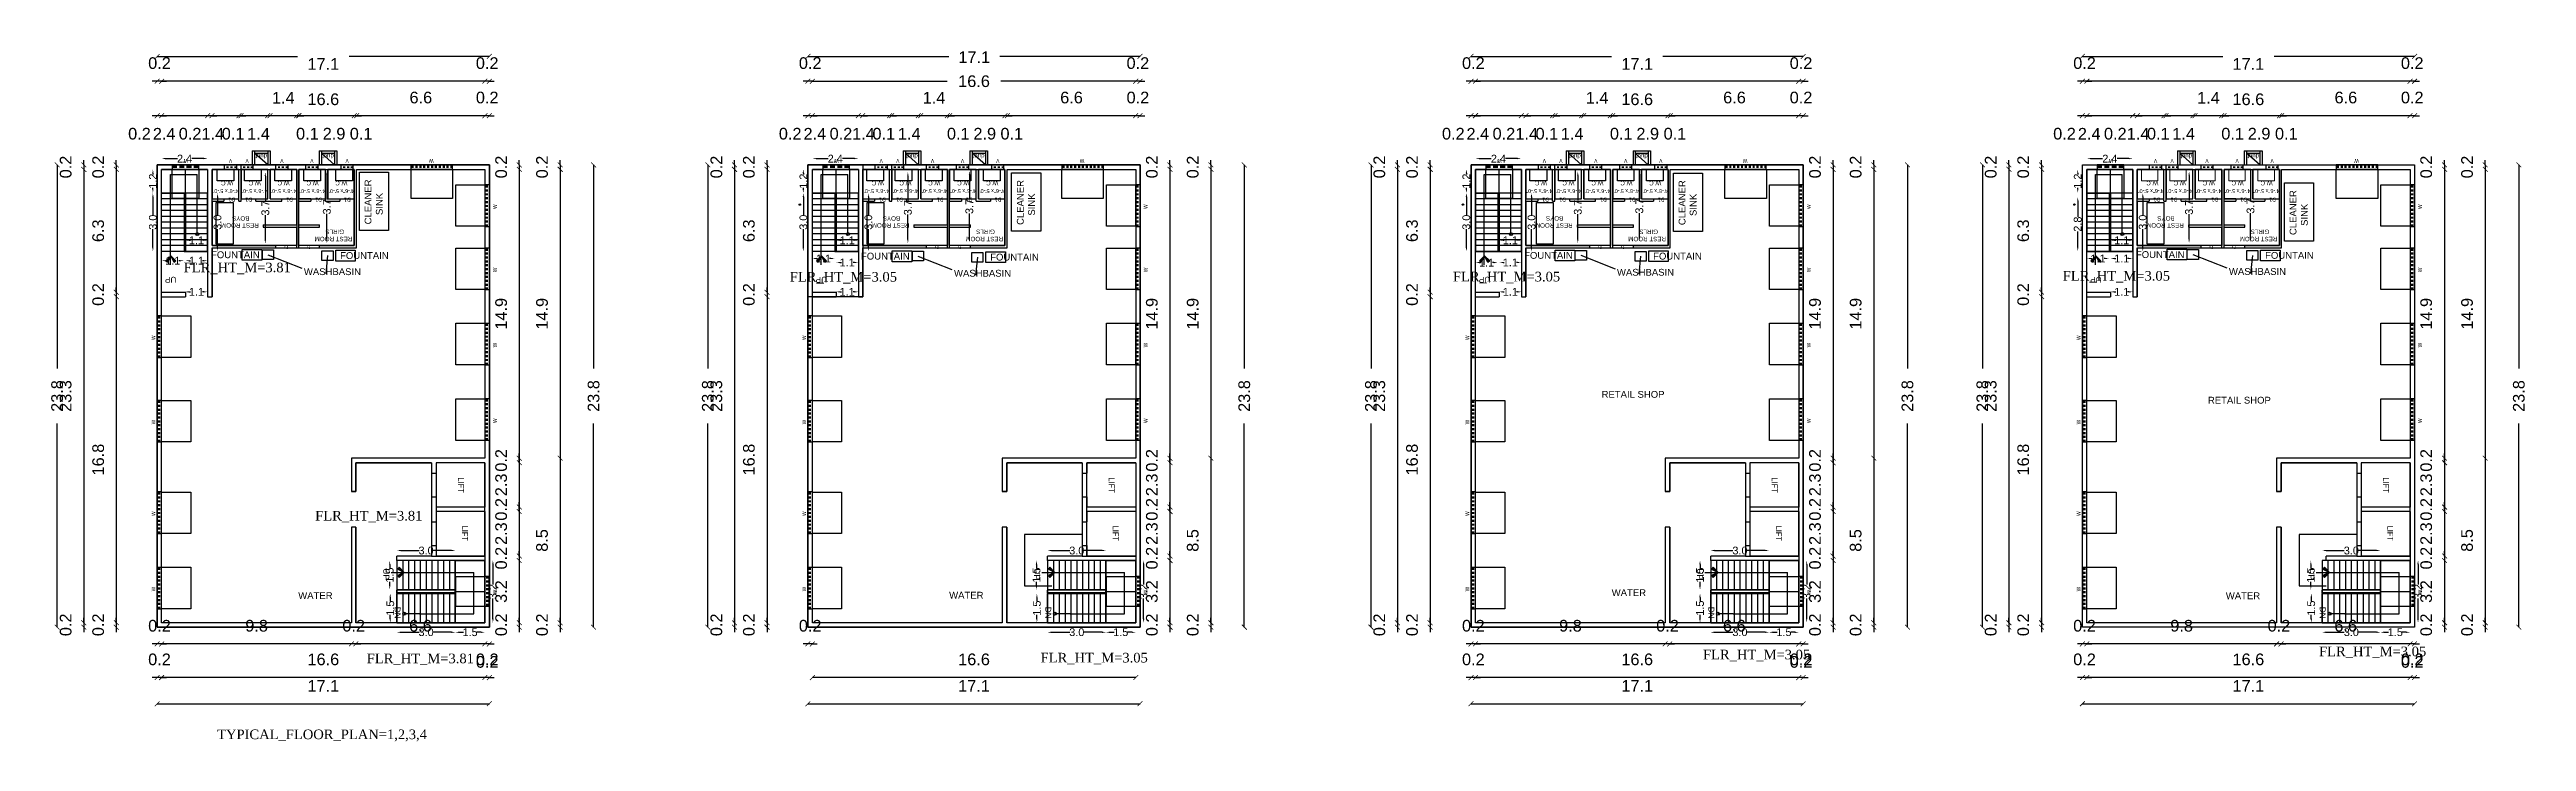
# Model space of a CAD drawing. Header units: metres. Extents: x 21716 to 43338, y -49512 to -25104.
# Drawn here: x 21765.5 to 21892.8, y -25139.4 to -25103.8 of the extents above; entities that cross this region are included whole.
import ezdxf
from ezdxf.enums import TextEntityAlignment as Align

# ---------------------------------------------------------------- set-up
doc = ezdxf.new("R2010")
doc.units = ezdxf.units.M
doc.linetypes.add('HIDDEN', pattern=[0.375, 0.25, -0.125])
doc.linetypes.add('HIDDENX2', pattern=[0.375, 0.25, -0.125])
for name, color, linetype in [('0 @ 1', 7, 'Continuous'), ('5', 5, 'Continuous'), ('BL', 34, 'Continuous'), ('BLK_1_FLR_0_STAIR_1', 34, 'Continuous'), ('BLK_1_FLR_1_BLT_UP_AREA', 7, 'Continuous'), ('BLK_1_FLR_1_DRINKING_WATER', 7, 'Continuous'), ('BLK_1_FLR_1_EXIT_WIDTH_DOOR', 4, 'Continuous'), ('BLK_1_FLR_1_EXIT_WIDTH_STAIR', 4, 'Continuous'), ('BLK_1_FLR_1_FIRESTAIR_1', 34, 'Continuous'), ('BLK_1_FLR_1_FIRESTAIR_1_FLIGHT_1', 34, 'Continuous'), ('BLK_1_FLR_1_FIRESTAIR_1_FLIGHT_2', 34, 'Continuous'), ('BLK_1_FLR_1_FIRESTAIR_1_LANDING_1', 34, 'Continuous'), ('BLK_1_FLR_1_LIFT_1', 34, 'Continuous'), ('BLK_1_FLR_1_REGULAR_ROOM_1', 34, 'Continuous'), ('BLK_1_FLR_1_ROOF_AREA', 7, 'Continuous'), ('BLK_1_FLR_1_STAIR_1', 34, 'Continuous'), ('BLK_1_FLR_1_STAIR_1_FLIGHT_1', 34, 'Continuous'), ('BLK_1_FLR_1_STAIR_1_FLIGHT_2', 34, 'Continuous'), ('BLK_1_FLR_1_STAIR_1_LANDING_1', 34, 'Continuous'), ('BLK_1_FLR_1_URINAL', 7, 'Continuous'), ('BLK_1_FLR_1_WASH', 7, 'Continuous'), ('BLK_1_FLR_1_WATER_CLOSET', 7, 'Continuous'), ('BLK_1_FLR_1_WC_BATH', 34, 'Continuous'), ('BLK_1_FLR_1_WC_BATH_HT', 34, 'Continuous'), ('BLK_1_FLR_2_BLT_UP_AREA', 7, 'Continuous'), ('BLK_1_FLR_2_DRINKING_WATER', 7, 'Continuous'), ('BLK_1_FLR_2_EXIT_WIDTH_DOOR', 7, 'Continuous'), ('BLK_1_FLR_2_EXIT_WIDTH_STAIR', 7, 'Continuous'), ('BLK_1_FLR_2_FIRESTAIR_1', 7, 'Continuous'), ('BLK_1_FLR_2_FIRESTAIR_1_FLIGHT_1', 34, 'Continuous'), ('BLK_1_FLR_2_FIRESTAIR_1_FLIGHT_2', 34, 'Continuous'), ('BLK_1_FLR_2_FIRESTAIR_1_LANDING_1', 34, 'Continuous'), ('BLK_1_FLR_2_LIFT_1', 7, 'Continuous'), ('BLK_1_FLR_2_REGULAR_ROOM_1', 34, 'Continuous'), ('BLK_1_FLR_2_ROOF_AREA', 7, 'Continuous'), ('BLK_1_FLR_2_STAIR_1', 7, 'Continuous'), ('BLK_1_FLR_2_STAIR_1_FLIGHT_1', 34, 'Continuous'), ('BLK_1_FLR_2_STAIR_1_FLIGHT_2', 34, 'Continuous'), ('BLK_1_FLR_2_STAIR_1_LANDING_1', 34, 'Continuous'), ('BLK_1_FLR_2_URINAL', 7, 'Continuous'), ('BLK_1_FLR_2_WASH', 7, 'Continuous'), ('BLK_1_FLR_2_WATER_CLOSET', 7, 'Continuous'), ('BLK_1_FLR_2_WC_BATH', 7, 'Continuous'), ('BLK_1_FLR_2_WC_BATH_HT', 7, 'Continuous'), ('BLK_1_FLR_3_BLT_UP_AREA', 7, 'Continuous'), ('BLK_1_FLR_3_DRINKING_WATER', 7, 'Continuous'), ('BLK_1_FLR_3_EXIT_WIDTH_DOOR', 7, 'Continuous'), ('BLK_1_FLR_3_EXIT_WIDTH_STAIR', 7, 'Continuous'), ('BLK_1_FLR_3_FIRESTAIR_1', 7, 'Continuous'), ('BLK_1_FLR_3_FIRESTAIR_1_FLIGHT_1', 7, 'Continuous'), ('BLK_1_FLR_3_FIRESTAIR_1_FLIGHT_2', 7, 'Continuous'), ('BLK_1_FLR_3_FIRESTAIR_1_LANDING_1', 7, 'Continuous'), ('BLK_1_FLR_3_LIFT_1', 7, 'Continuous'), ('BLK_1_FLR_3_REGULAR_ROOM', 7, 'Continuous'), ('BLK_1_FLR_3_ROOF_AREA', 7, 'Continuous'), ('BLK_1_FLR_3_STAIR_1', 7, 'Continuous'), ('BLK_1_FLR_3_STAIR_1_FLIGHT_1', 7, 'Continuous'), ('BLK_1_FLR_3_STAIR_1_FLIGHT_2', 7, 'Continuous'), ('BLK_1_FLR_3_STAIR_1_LANDING_1', 7, 'Continuous'), ('BLK_1_FLR_3_URINAL', 7, 'Continuous'), ('BLK_1_FLR_3_WASH', 7, 'Continuous'), ('BLK_1_FLR_3_WATER_CLOSET', 7, 'Continuous'), ('BLK_1_FLR_3_WC_BATH', 34, 'Continuous'), ('BLK_1_FLR_3_WC_BATH_HT', 34, 'Continuous'), ('BLK_1_FLR_4_BLT_UP_AREA', 7, 'Continuous'), ('BLK_1_FLR_4_DRINKING_WATER', 7, 'Continuous'), ('BLK_1_FLR_4_EXIT_WIDTH_DOOR', 7, 'Continuous'), ('BLK_1_FLR_4_EXIT_WIDTH_STAIR', 7, 'Continuous'), ('BLK_1_FLR_4_FIRESTAIR_1', 7, 'Continuous'), ('BLK_1_FLR_4_FIRESTAIR_1_FLIGHT_1', 7, 'Continuous'), ('BLK_1_FLR_4_FIRESTAIR_1_FLIGHT_2', 7, 'Continuous'), ('BLK_1_FLR_4_FIRESTAIR_1_LANDING_1', 7, 'Continuous'), ('BLK_1_FLR_4_LIFT_1', 7, 'Continuous'), ('BLK_1_FLR_4_REGULAR_ROOM', 7, 'Continuous'), ('BLK_1_FLR_4_ROOF_AREA', 7, 'Continuous'), ('BLK_1_FLR_4_STAIR_1', 7, 'Continuous'), ('BLK_1_FLR_4_STAIR_1_FLIGHT_1', 7, 'Continuous'), ('BLK_1_FLR_4_STAIR_1_FLIGHT_2', 7, 'Continuous'), ('BLK_1_FLR_4_STAIR_1_LANDING_1', 7, 'Continuous'), ('BLK_1_FLR_4_URINAL', 7, 'Continuous'), ('BLK_1_FLR_4_WASH', 7, 'Continuous'), ('BLK_1_FLR_4_WATER_CLOSET', 7, 'Continuous'), ('BLK_1_FLR_4_WC_BATH', 7, 'Continuous'), ('BLK_1_FLR_4_WC_BATH_HT', 7, 'Continuous'), ('FLOOR01', 7, 'Continuous'), ('FLOOR02', 4, 'Continuous'), ('FLOOR03', 4, 'Continuous')]:
    doc.layers.add(name, color=color, linetype=linetype)
doc.layers.add('FLOOR04', color=181, linetype='Continuous', lineweight=5)
doc.styles.add('2mm', font='swissl.ttf', dxfattribs={"height": 2})
doc.styles.add('ARIAL', font='arial.ttf')
doc.styles.add('SEN', font='tahoma.ttf', dxfattribs={"height": 1})
doc.styles.get("Standard").update_dxf_attribs({"font": 'arial.ttf'})
doc.styles.add('TIMES', font='times.ttf')
doc.dimstyles.new('ISO-25', dxfattribs={"dimtxt": 1, "dimasz": 2.5, "dimexe": 1.25, "dimexo": 0.625, "dimtad": 1, "dimdec": 1, "dimzin": 1, "dimdsep": 46, "dimtxsty": 'Standard', "dimcen": 2.5, "dimse1": 1, "dimse2": 1, "dimsd1": 1, "dimsd2": 1, "dimadec": 1, "dimazin": 3, "dimtfac": 1, "dimtdec": 1, "dimtix": 1, "dimtmove": 2, "dimatfit": 3, "dimfxl": 0, "dimarcsym": 0})

msp = doc.modelspace()

# ---------------------------------------------------------------- texts
at = {"color": 0}
for s, height, p in [('duct', 0.229, (21776.42, -25109.29)), ('duct', 0.229, (21779.85, -25109.29)), ('duct', 0.229, (21809.86, -25109.29)), ('duct', 0.229, (21813.29, -25109.29)), ('duct', 0.229, (21843.93, -25109.29)), ('duct', 0.229, (21847.37, -25109.29)), ('duct', 0.229, (21875.35, -25109.29)), ('duct', 0.229, (21878.79, -25109.29)), (' W.C', 0.229, (21774.71, -25110.67)), (' W.C', 0.229, (21776.13, -25110.67)), (' W.C', 0.229, (21777.61, -25110.67)), (' W.C', 0.229, (21777.61, -25110.67)), (' W.C', 0.229, (21779.1, -25110.67)), (' W.C', 0.229, (21780.58, -25110.67)), (' W.C', 0.229, (21780.58, -25110.67)), (' W.C', 0.229, (21808.15, -25110.67)), (' W.C', 0.229, (21809.57, -25110.67)), (' W.C', 0.229, (21811.05, -25110.67)), (' W.C', 0.229, (21811.05, -25110.67)), (' W.C', 0.229, (21812.54, -25110.67)), (' W.C', 0.229, (21814.03, -25110.67)), (' W.C', 0.229, (21814.03, -25110.67)), (' W.C', 0.229, (21842.23, -25110.67)), (' W.C', 0.229, (21843.64, -25110.67)), (' W.C', 0.229, (21845.13, -25110.67)), (' W.C', 0.229, (21845.13, -25110.67)), (' W.C', 0.229, (21846.62, -25110.67)), (' W.C', 0.229, (21848.1, -25110.67)), (' W.C', 0.229, (21848.1, -25110.67)), (' W.C', 0.229, (21873.65, -25110.67)), (' W.C', 0.229, (21875.06, -25110.67)), (' W.C', 0.229, (21876.55, -25110.67)), (' W.C', 0.229, (21876.55, -25110.67)), (' W.C', 0.229, (21878.03, -25110.67)), (' W.C', 0.229, (21879.52, -25110.67)), (' W.C', 0.229, (21879.52, -25110.67)), ('4\'-6"x 5\'-0"', 0.2032, (21774.58, -25111.08)), ('4\'-6"x 5\'-0"', 0.2032, (21776.06, -25111.08)), ('4\'-6"x 5\'-0"', 0.2032, (21777.55, -25111.08)), ('4\'-6"x 5\'-0"', 0.2032, (21779.04, -25111.08)), ('4\'-6"x 5\'-0"', 0.2032, (21780.52, -25111.08)), ('4\'-6"x 5\'-0"', 0.2032, (21808.02, -25111.08)), ('4\'-6"x 5\'-0"', 0.2032, (21809.5, -25111.08)), ('4\'-6"x 5\'-0"', 0.2032, (21810.99, -25111.08)), ('4\'-6"x 5\'-0"', 0.2032, (21812.48, -25111.08)), ('4\'-6"x 5\'-0"', 0.2032, (21813.96, -25111.08)), ('4\'-6"x 5\'-0"', 0.2032, (21842.1, -25111.08)), ('4\'-6"x 5\'-0"', 0.2032, (21843.58, -25111.08)), ('4\'-6"x 5\'-0"', 0.2032, (21845.07, -25111.08)), ('4\'-6"x 5\'-0"', 0.2032, (21846.55, -25111.08)), ('4\'-6"x 5\'-0"', 0.2032, (21848.04, -25111.08)), ('4\'-6"x 5\'-0"', 0.2032, (21873.52, -25111.08)), ('4\'-6"x 5\'-0"', 0.2032, (21875, -25111.08)), ('4\'-6"x 5\'-0"', 0.2032, (21876.48, -25111.08)), ('4\'-6"x 5\'-0"', 0.2032, (21877.97, -25111.08)), ('4\'-6"x 5\'-0"', 0.2032, (21879.46, -25111.08))]:
    msp.add_text(s, height=height, rotation=180, dxfattribs=at).set_placement(p, align=Align.MIDDLE)
at = {"color": 6}
for s, p in [('CLEANER', (21782.08, -25112.79)), ('CLEANER', (21815.6, -25112.82)), ('CLEANER', (21849.61, -25112.83)), ('SINK', (21782.66, -25112.31)), ('SINK', (21816.18, -25112.34)), ('SINK', (21850.18, -25112.36)), ('CLEANER', (21881.01, -25113.34)), ('SINK', (21881.59, -25112.87))]:
    msp.add_text(s, height=0.35, rotation=90, dxfattribs=at).set_placement(p)
at = {"color": 0}
for s, p in [('REST ROOM', (21776.29, -25112.73)), ('BOYS', (21775.81, -25112.37)), ('GIRLS', (21780.68, -25113.06)), ('REST ROOM', (21809.73, -25112.73)), ('BOYS', (21809.25, -25112.37)), ('GIRLS', (21814.12, -25113.06)), ('REST ROOM', (21843.81, -25112.73)), ('BOYS', (21843.33, -25112.37)), ('GIRLS', (21848.2, -25113.06)), ('REST ROOM', (21875.22, -25112.73)), ('BOYS', (21874.75, -25112.37)), ('GIRLS', (21879.62, -25113.06)), ('REST ROOM', (21781.1, -25113.43)), ('REST ROOM', (21814.54, -25113.43)), ('REST ROOM', (21848.61, -25113.43)), ('REST ROOM', (21880.03, -25113.43))]:
    msp.add_text(s, height=0.229, rotation=180, dxfattribs=at).set_placement(p)
at = {"color": 6}
for s, p in [('FOUNTAIN', (21773.84, -25114.53)), ('FOUNTAIN', (21780.47, -25114.57)), ('FOUNTAIN', (21807.24, -25114.6)), ('FOUNTAIN', (21813.88, -25114.65)), ('FOUNTAIN', (21841.32, -25114.56)), ('FOUNTAIN', (21847.95, -25114.6)), ('FOUNTAIN', (21872.76, -25114.52)), ('FOUNTAIN', (21879.4, -25114.56)), ('WASHBASIN', (21778.61, -25115.4)), ('WASHBASIN', (21812.02, -25115.48)), ('WASHBASIN', (21846.09, -25115.43)), ('WASHBASIN', (21877.54, -25115.39)), ('RETAIL SHOP', (21845.3, -25121.71)), ('RETAIL SHOP', (21876.46, -25122.01)), ('WATER', (21778.32, -25132.06)), ('WATER', (21811.77, -25132.04)), ('WATER', (21845.82, -25131.91)), ('WATER', (21877.38, -25132.07))]:
    msp.add_text(s, height=0.35, dxfattribs=at).set_placement(p)
at = {"color": 0, "style": 'ARIAL'}
for s, rotation, p in [('UP', 180, (21772.06, -25115.49)), ('UP', 180, (21805.5, -25115.49)), ('UP', 180, (21839.58, -25115.49)), ('UP', 180, (21871, -25115.49)), ('UP', 270, (21782.69, -25130.49)), ('UP', 270, (21816.13, -25130.49)), ('UP', 270, (21850.2, -25130.49)), ('UP', 270, (21881.62, -25130.49)), ('DN', 270, (21783.27, -25132.46)), ('DN', 270, (21816.71, -25132.46)), ('DN', 270, (21850.79, -25132.46)), ('DN', 270, (21882.21, -25132.46))]:
    msp.add_text(s, height=0.305, rotation=rotation, dxfattribs=at).set_placement(p)
at = {"color": 0, "char_height": 0.2, "width": 26.3481, "attachment_point": 5, "style": 'SEN'}
for s, insert, rotation in [('W', (21772.53, -25109.53), 180.6255), ('V', (21774.84, -25109.53), 180.6255), ('V', (21775.69, -25109.53), 180.6255), ('V', (21777.48, -25109.53), 180.6255), ('V', (21779.02, -25109.53), 180.6255), ('V', (21780.83, -25109.53), 180.6255), ('W', (21785.16, -25109.53), 180.6255), ('W', (21805.97, -25109.53), 180.6255), ('V', (21808.28, -25109.53), 180.6255), ('V', (21809.13, -25109.53), 180.6255), ('V', (21810.92, -25109.53), 180.6255), ('V', (21812.46, -25109.53), 180.6255), ('V', (21814.27, -25109.53), 180.6255), ('W', (21818.6, -25109.53), 180.6255), ('W', (21840.04, -25109.53), 180.6255), ('V', (21842.36, -25109.53), 180.6255), ('V', (21843.21, -25109.53), 180.6255), ('V', (21845, -25109.53), 180.6255), ('V', (21846.54, -25109.53), 180.6255), ('V', (21848.34, -25109.53), 180.6255), ('W', (21852.68, -25109.53), 180.6255), ('W', (21871.46, -25109.53), 180.6255), ('V', (21873.77, -25109.53), 180.6255), ('V', (21874.62, -25109.53), 180.6255), ('V', (21876.41, -25109.53), 180.6255), ('V', (21877.96, -25109.53), 180.6255), ('V', (21879.76, -25109.53), 180.6255), ('W', (21884.1, -25109.53), 180.6255), ('D1', (21774.9, -25111.52), 180.6255), ('D1', (21775.77, -25111.52), 180.6255), ('D1', (21777.87, -25111.52), 180.6255), ('D1', (21779.36, -25111.52), 180.6255), ('D1', (21780.84, -25111.52), 180.6255), ('W', (21788.43, -25111.88), 90.6255), ('D1', (21808.34, -25111.52), 180.6255), ('D1', (21809.22, -25111.52), 180.6255), ('D1', (21811.31, -25111.52), 180.6255), ('D1', (21812.8, -25111.52), 180.6255), ('D1', (21814.28, -25111.52), 180.6255), ('W', (21821.87, -25111.88), 90.6255), ('D1', (21842.42, -25111.52), 180.6255), ('D1', (21843.29, -25111.52), 180.6255), ('D1', (21845.39, -25111.52), 180.6255), ('D1', (21846.87, -25111.52), 180.6255), ('D1', (21848.36, -25111.52), 180.6255), ('W', (21855.95, -25111.88), 90.6255), ('D1', (21873.83, -25111.52), 180.6255), ('D1', (21874.71, -25111.52), 180.6255), ('D1', (21876.81, -25111.52), 180.6255), ('D1', (21878.29, -25111.52), 180.6255), ('D1', (21879.78, -25111.52), 180.6255), ('W', (21887.36, -25111.88), 90.6255), ('D', (21777.7, -25113.95), 180.6255), ('D', (21778.86, -25113.95), 180.6255), ('D', (21811.14, -25113.95), 180.6255), ('D', (21812.3, -25113.95), 180.6255), ('D', (21845.21, -25113.95), 180.6255), ('D', (21846.38, -25113.95), 180.6255), ('D', (21876.63, -25113.95), 180.6255), ('D', (21877.8, -25113.95), 180.6255), ('W', (21788.43, -25115.13), 90.6255), ('W', (21821.87, -25115.13), 90.6255), ('W', (21855.95, -25115.13), 90.6255), ('W', (21887.36, -25115.13), 90.6255), ('W', (21770.88, -25118.62), 90.6255), ('W', (21788.43, -25119), 90.6255), ('W', (21804.32, -25118.62), 90.6255), ('W', (21821.87, -25119), 90.6255), ('W', (21838.4, -25118.62), 90.6255), ('W', (21855.95, -25119), 90.6255), ('W', (21869.82, -25118.62), 90.6255), ('W', (21887.36, -25119), 90.6255), ('W', (21770.88, -25122.96), 90.6255), ('W', (21788.43, -25122.89), 90.6255), ('W', (21804.32, -25122.96), 90.6255), ('W', (21821.87, -25122.89), 90.6255), ('W', (21838.4, -25122.96), 90.6255), ('W', (21855.95, -25122.89), 90.6255), ('W', (21869.82, -25122.96), 90.6255), ('W', (21887.36, -25122.89), 90.6255), ('W', (21770.88, -25127.67), 90.6255), ('W', (21804.32, -25127.67), 90.6255), ('W', (21838.4, -25127.67), 90.6255), ('W', (21869.82, -25127.67), 90.6255), ('W', (21770.88, -25131.55), 90.6255), ('W', (21788.43, -25131.7), 90.6255), ('W', (21804.32, -25131.55), 90.6255), ('W', (21821.87, -25131.7), 90.6255), ('W', (21838.4, -25131.55), 90.6255), ('W', (21855.95, -25131.7), 90.6255), ('W', (21869.82, -25131.55), 90.6255), ('W', (21887.36, -25131.7), 90.6255)]:
    msp.add_mtext(s, dxfattribs=dict(at, insert=insert, rotation=rotation))
at = {"layer": '0 @ 1', "color": 0, "char_height": 0.3048, "width": 462.3641, "attachment_point": 1, "rotation": 270, "style": '2mm'}
for insert in [(21786.84, -25125.81), (21820.28, -25125.81), (21854.35, -25125.81), (21885.77, -25125.81), (21787.04, -25128.29), (21820.48, -25128.29), (21854.56, -25128.29), (21885.98, -25128.29)]:
    msp.add_mtext('{\\fArial Narrow|b0|i0|c0|p34;\\C7;LIFT }', dxfattribs=dict(at, insert=insert))
at = {"layer": 'BLK_1_FLR_0_STAIR_1', "color": 1, "insert": (21781.84, -25134.87), "char_height": 0.495, "width": 17.4402, "attachment_point": 1, "style": 'TIMES'}
msp.add_mtext('FLR_HT_M=3.81', dxfattribs=at)
at = {"layer": 'BLK_1_FLR_1_BLT_UP_AREA', "color": 13, "style": 'TIMES'}
msp.add_text('TYPICAL_FLOOR_PLAN=1,2,3,4', height=0.495, dxfattribs=at).set_placement((21774.15, -25139.27))
at = {"layer": 'BLK_1_FLR_1_FIRESTAIR_1', "color": 1, "insert": (21772.43, -25114.76), "char_height": 0.495, "width": 17.4402, "attachment_point": 1, "style": 'TIMES'}
msp.add_mtext('FLR_HT_M=3.81', dxfattribs=at)
at = {"layer": 'BLK_1_FLR_1_STAIR_1', "color": 1, "insert": (21779.19, -25127.53), "char_height": 0.495, "width": 17.4402, "attachment_point": 1, "style": 'TIMES'}
msp.add_mtext('FLR_HT_M=3.81', dxfattribs=at)
at = {"layer": 'BLK_1_FLR_2_FIRESTAIR_1', "color": 1, "insert": (21803.58, -25115.24), "char_height": 0.495, "width": 17.4402, "attachment_point": 1, "style": 'TIMES'}
msp.add_mtext('FLR_HT_M=3.05', dxfattribs=at)
at = {"layer": 'BLK_1_FLR_2_STAIR_1', "color": 1, "insert": (21816.47, -25134.83), "char_height": 0.495, "width": 17.4402, "attachment_point": 1, "style": 'TIMES'}
msp.add_mtext('FLR_HT_M=3.05', dxfattribs=at)
at = {"layer": 'BLK_1_FLR_3_FIRESTAIR_1', "color": 1, "insert": (21837.66, -25115.23), "char_height": 0.495, "width": 17.4402, "attachment_point": 1, "style": 'TIMES'}
msp.add_mtext('FLR_HT_M=3.05', dxfattribs=at)
at = {"layer": 'BLK_1_FLR_3_STAIR_1', "color": 1, "insert": (21850.51, -25134.67), "char_height": 0.495, "width": 17.4402, "attachment_point": 1, "style": 'TIMES'}
msp.add_mtext('FLR_HT_M=3.05', dxfattribs=at)
at = {"layer": 'BLK_1_FLR_4_FIRESTAIR_1', "color": 1, "insert": (21869, -25115.19), "char_height": 0.495, "width": 17.4402, "attachment_point": 1, "style": 'TIMES'}
msp.add_mtext('FLR_HT_M=3.05', dxfattribs=at)
at = {"layer": 'BLK_1_FLR_4_STAIR_1', "color": 1, "insert": (21882.17, -25134.51), "char_height": 0.495, "width": 17.4402, "attachment_point": 1, "style": 'TIMES'}
msp.add_mtext('FLR_HT_M=3.05', dxfattribs=at)

# ---------------------------------------------------------------- blocks, each defined once
blk = doc.blocks.new('A$C3D037593')
at = {"layer": '5', "linetype": 'HIDDEN'}
for p, q in [((0, 4.5), (24, 4.5)), ((0, 3.5), (24, 3.5))]:
    blk.add_line(p, q, dxfattribs=at)
at = {"layer": '5'}
blk.add_lwpolyline([(0, 9), (0, 0), (24, 0), (24, 9)], close=True, dxfattribs=at)
blk = doc.blocks.new('A$C674B7934')
at = {"layer": '5', "linetype": 'HIDDENX2'}
for p, q in [((3.5, 90), (3.5, 6)), ((5.5, 90), (5.5, 6))]:
    blk.add_line(p, q, dxfattribs=at)
at = {"layer": '5'}
blk.add_lwpolyline([(0, 6), (9, 6), (9, 90), (0, 90)], close=True, dxfattribs=at)
blk = doc.blocks.new('A$C617F55A5')
at = {"layer": '5', "linetype": 'HIDDENX2'}
for p, q in [((0, 5.5), (60, 5.5)), ((0, 3.5), (60, 3.5))]:
    blk.add_line(p, q, dxfattribs=at)
at = {"layer": '5'}
blk.add_lwpolyline([(60, 0), (60, 9), (0, 9), (0, 0)], close=True, dxfattribs=at)
blk = doc.blocks.new('_ArchTick')
at = {"color": 0, "linetype": 'ByBlock', "const_width": 0.15}
blk.add_lwpolyline([(-0.5, -0.5), (0.5, 0.5)], dxfattribs=at)
blk = doc.blocks.new('*D24')
at = {"color": 0, "lineweight": -2}
for p, q in [((21787.91, -25107.2), (21787.66, -25107.2)), ((21788.14, -25107.2), (21787.91, -25107.2)), ((21788.14, -25107.2), (21788.39, -25107.2))]:
    blk.add_line(p, q, dxfattribs=at)
at = {"layer": 'Defpoints', "color": 0}
for p in [(21787.91, -25107.2), (21787.91, -25109.96), (21788.14, -25109.73)]:
    blk.add_point(p, dxfattribs=at)
at = {"color": 0, "lineweight": -2, "xscale": 0.25, "yscale": 0.25, "zscale": 0.25}
blk.add_blockref('_ArchTick', (21787.91, -25107.2), dxfattribs=at)
at = {"color": 0, "lineweight": -2, "xscale": 0.25, "yscale": 0.25, "zscale": 0.25, "rotation": 180}
blk.add_blockref('_ArchTick', (21788.14, -25107.2), dxfattribs=at)
at = {"color": 0, "insert": (21788.03, -25106.27), "char_height": 0.6, "attachment_point": 5}
blk.add_mtext('0.2', dxfattribs=at)
blk = doc.blocks.new('*D25')
at = {"color": 0, "lineweight": -2}
blk.add_line((21787.91, -25107.2), (21781.32, -25107.2), dxfattribs=at)
at = {"layer": 'Defpoints', "color": 0}
for p in [(21781.32, -25107.2), (21781.32, -25109.96), (21787.91, -25109.96)]:
    blk.add_point(p, dxfattribs=at)
at = {"color": 0, "lineweight": -2, "xscale": 0.25, "yscale": 0.25, "zscale": 0.25, "rotation": 180}
blk.add_blockref('_ArchTick', (21781.32, -25107.2), dxfattribs=at)
at = {"color": 0, "lineweight": -2, "xscale": 0.25, "yscale": 0.25, "zscale": 0.25}
blk.add_blockref('_ArchTick', (21787.91, -25107.2), dxfattribs=at)
at = {"color": 0, "insert": (21784.62, -25106.27), "char_height": 0.6, "attachment_point": 5}
blk.add_mtext('6.6', dxfattribs=at)
blk = doc.blocks.new('*D26')
at = {"color": 0, "lineweight": -2}
for p, q in [((21781.2, -25107.2), (21780.95, -25107.2)), ((21781.32, -25107.2), (21781.2, -25107.2)), ((21781.32, -25107.2), (21781.57, -25107.2))]:
    blk.add_line(p, q, dxfattribs=at)
at = {"layer": 'Defpoints', "color": 0}
for p in [(21781.2, -25107.2), (21781.2, -25109.96), (21781.32, -25109.96)]:
    blk.add_point(p, dxfattribs=at)
at = {"color": 0, "lineweight": -2, "xscale": 0.25, "yscale": 0.25, "zscale": 0.25}
blk.add_blockref('_ArchTick', (21781.2, -25107.2), dxfattribs=at)
at = {"color": 0, "lineweight": -2, "xscale": 0.25, "yscale": 0.25, "zscale": 0.25, "rotation": 180}
blk.add_blockref('_ArchTick', (21781.32, -25107.2), dxfattribs=at)
at = {"color": 0, "insert": (21781.55, -25108.13), "char_height": 0.6, "attachment_point": 5}
blk.add_mtext('0.1', dxfattribs=at)
blk = doc.blocks.new('*D27')
at = {"color": 0, "lineweight": -2}
blk.add_line((21781.2, -25107.2), (21778.35, -25107.2), dxfattribs=at)
at = {"layer": 'Defpoints', "color": 0}
for p in [(21778.35, -25107.2), (21778.35, -25109.96), (21781.2, -25109.96)]:
    blk.add_point(p, dxfattribs=at)
at = {"color": 0, "lineweight": -2, "xscale": 0.25, "yscale": 0.25, "zscale": 0.25, "rotation": 180}
blk.add_blockref('_ArchTick', (21778.35, -25107.2), dxfattribs=at)
at = {"color": 0, "lineweight": -2, "xscale": 0.25, "yscale": 0.25, "zscale": 0.25}
blk.add_blockref('_ArchTick', (21781.2, -25107.2), dxfattribs=at)
at = {"color": 0, "insert": (21780.16, -25108.13), "char_height": 0.6, "attachment_point": 5}
blk.add_mtext('2.9', dxfattribs=at)
blk = doc.blocks.new('*D28')
at = {"color": 0, "lineweight": -2}
for p, q in [((21778.24, -25107.2), (21777.99, -25107.2)), ((21778.35, -25107.2), (21778.24, -25107.2)), ((21778.35, -25107.2), (21778.6, -25107.2))]:
    blk.add_line(p, q, dxfattribs=at)
at = {"layer": 'Defpoints', "color": 0}
for p in [(21778.24, -25107.2), (21778.24, -25109.96), (21778.35, -25109.96)]:
    blk.add_point(p, dxfattribs=at)
at = {"color": 0, "lineweight": -2, "xscale": 0.25, "yscale": 0.25, "zscale": 0.25}
blk.add_blockref('_ArchTick', (21778.24, -25107.2), dxfattribs=at)
at = {"color": 0, "lineweight": -2, "xscale": 0.25, "yscale": 0.25, "zscale": 0.25, "rotation": 180}
blk.add_blockref('_ArchTick', (21778.35, -25107.2), dxfattribs=at)
at = {"color": 0, "insert": (21778.79, -25108.13), "char_height": 0.6, "attachment_point": 5}
blk.add_mtext('0.1', dxfattribs=at)
blk = doc.blocks.new('*D29')
at = {"color": 0, "lineweight": -2}
for p, q in [((21776.87, -25107.2), (21776.62, -25107.2)), ((21778.24, -25107.2), (21776.87, -25107.2)), ((21778.24, -25107.2), (21778.49, -25107.2))]:
    blk.add_line(p, q, dxfattribs=at)
at = {"layer": 'Defpoints', "color": 0}
for p in [(21776.87, -25107.2), (21776.87, -25109.96), (21778.24, -25109.96)]:
    blk.add_point(p, dxfattribs=at)
at = {"color": 0, "lineweight": -2, "xscale": 0.25, "yscale": 0.25, "zscale": 0.25}
blk.add_blockref('_ArchTick', (21776.87, -25107.2), dxfattribs=at)
at = {"color": 0, "lineweight": -2, "xscale": 0.25, "yscale": 0.25, "zscale": 0.25, "rotation": 180}
blk.add_blockref('_ArchTick', (21778.24, -25107.2), dxfattribs=at)
at = {"color": 0, "insert": (21777.55, -25106.28), "char_height": 0.6, "attachment_point": 5}
blk.add_mtext('1.4', dxfattribs=at)
blk = doc.blocks.new('*D30')
at = {"color": 0, "lineweight": -2}
blk.add_line((21776.75, -25107.2), (21775.38, -25107.2), dxfattribs=at)
at = {"layer": 'Defpoints', "color": 0}
for p in [(21775.38, -25107.2), (21775.38, -25109.96), (21776.75, -25109.96)]:
    blk.add_point(p, dxfattribs=at)
at = {"color": 0, "lineweight": -2, "xscale": 0.25, "yscale": 0.25, "zscale": 0.25, "rotation": 180}
blk.add_blockref('_ArchTick', (21775.38, -25107.2), dxfattribs=at)
at = {"color": 0, "lineweight": -2, "xscale": 0.25, "yscale": 0.25, "zscale": 0.25}
blk.add_blockref('_ArchTick', (21776.75, -25107.2), dxfattribs=at)
at = {"color": 0, "insert": (21776.28, -25108.13), "char_height": 0.6, "attachment_point": 5}
blk.add_mtext('1.4', dxfattribs=at)
blk = doc.blocks.new('*D31')
at = {"color": 0, "lineweight": -2}
for p, q in [((21775.27, -25107.2), (21775.02, -25107.2)), ((21775.38, -25107.2), (21775.27, -25107.2)), ((21775.38, -25107.2), (21775.63, -25107.2))]:
    blk.add_line(p, q, dxfattribs=at)
at = {"layer": 'Defpoints', "color": 0}
for p in [(21775.27, -25107.2), (21775.27, -25109.96), (21775.38, -25109.96)]:
    blk.add_point(p, dxfattribs=at)
at = {"color": 0, "lineweight": -2, "xscale": 0.25, "yscale": 0.25, "zscale": 0.25}
blk.add_blockref('_ArchTick', (21775.27, -25107.2), dxfattribs=at)
at = {"color": 0, "lineweight": -2, "xscale": 0.25, "yscale": 0.25, "zscale": 0.25, "rotation": 180}
blk.add_blockref('_ArchTick', (21775.38, -25107.2), dxfattribs=at)
at = {"color": 0, "insert": (21774.97, -25108.13), "char_height": 0.6, "attachment_point": 5}
blk.add_mtext('0.1', dxfattribs=at)
blk = doc.blocks.new('*D32')
at = {"color": 0, "lineweight": -2}
blk.add_line((21775.27, -25107.2), (21773.89, -25107.2), dxfattribs=at)
at = {"layer": 'Defpoints', "color": 0}
for p in [(21773.89, -25107.2), (21773.89, -25109.96), (21775.27, -25109.96)]:
    blk.add_point(p, dxfattribs=at)
at = {"color": 0, "lineweight": -2, "xscale": 0.25, "yscale": 0.25, "zscale": 0.25, "rotation": 180}
blk.add_blockref('_ArchTick', (21773.89, -25107.2), dxfattribs=at)
at = {"color": 0, "lineweight": -2, "xscale": 0.25, "yscale": 0.25, "zscale": 0.25}
blk.add_blockref('_ArchTick', (21775.27, -25107.2), dxfattribs=at)
at = {"color": 0, "insert": (21773.93, -25108.13), "char_height": 0.6, "attachment_point": 5}
blk.add_mtext('1.4', dxfattribs=at)
blk = doc.blocks.new('*D33')
at = {"color": 0, "lineweight": -2}
for p, q in [((21773.66, -25107.2), (21773.41, -25107.2)), ((21773.89, -25107.2), (21773.66, -25107.2)), ((21773.89, -25107.2), (21774.14, -25107.2))]:
    blk.add_line(p, q, dxfattribs=at)
at = {"layer": 'Defpoints', "color": 0}
for p in [(21773.66, -25107.2), (21773.66, -25109.96), (21773.89, -25109.96)]:
    blk.add_point(p, dxfattribs=at)
at = {"color": 0, "lineweight": -2, "xscale": 0.25, "yscale": 0.25, "zscale": 0.25}
blk.add_blockref('_ArchTick', (21773.66, -25107.2), dxfattribs=at)
at = {"color": 0, "lineweight": -2, "xscale": 0.25, "yscale": 0.25, "zscale": 0.25, "rotation": 180}
blk.add_blockref('_ArchTick', (21773.89, -25107.2), dxfattribs=at)
at = {"color": 0, "insert": (21772.76, -25108.13), "char_height": 0.6, "attachment_point": 5}
blk.add_mtext('0.2', dxfattribs=at)
blk = doc.blocks.new('*D34')
at = {"color": 0, "lineweight": -2}
blk.add_line((21773.66, -25107.2), (21771.3, -25107.2), dxfattribs=at)
at = {"layer": 'Defpoints', "color": 0}
for p in [(21771.3, -25107.2), (21771.3, -25109.96), (21773.66, -25109.96)]:
    blk.add_point(p, dxfattribs=at)
at = {"color": 0, "lineweight": -2, "xscale": 0.25, "yscale": 0.25, "zscale": 0.25, "rotation": 180}
blk.add_blockref('_ArchTick', (21771.3, -25107.2), dxfattribs=at)
at = {"color": 0, "lineweight": -2, "xscale": 0.25, "yscale": 0.25, "zscale": 0.25}
blk.add_blockref('_ArchTick', (21773.66, -25107.2), dxfattribs=at)
at = {"color": 0, "insert": (21771.43, -25108.13), "char_height": 0.6, "attachment_point": 5}
blk.add_mtext('2.4', dxfattribs=at)
blk = doc.blocks.new('*D35')
at = {"color": 0, "lineweight": -2}
for p, q in [((21771.07, -25107.2), (21770.82, -25107.2)), ((21771.3, -25107.2), (21771.07, -25107.2)), ((21771.3, -25107.2), (21771.55, -25107.2))]:
    blk.add_line(p, q, dxfattribs=at)
at = {"layer": 'Defpoints', "color": 0}
for p in [(21771.07, -25107.2), (21771.07, -25109.73), (21771.3, -25109.96)]:
    blk.add_point(p, dxfattribs=at)
at = {"color": 0, "lineweight": -2, "xscale": 0.25, "yscale": 0.25, "zscale": 0.25}
blk.add_blockref('_ArchTick', (21771.07, -25107.2), dxfattribs=at)
at = {"color": 0, "lineweight": -2, "xscale": 0.25, "yscale": 0.25, "zscale": 0.25, "rotation": 180}
blk.add_blockref('_ArchTick', (21771.3, -25107.2), dxfattribs=at)
at = {"color": 0, "insert": (21770.16, -25108.13), "char_height": 0.6, "attachment_point": 5}
blk.add_mtext('0.2', dxfattribs=at)
blk = doc.blocks.new('*D6')
at = {"color": 0, "lineweight": -2}
for p, q in [((21787.91, -25105.43), (21787.66, -25105.43)), ((21788.14, -25105.43), (21787.91, -25105.43)), ((21788.14, -25105.43), (21788.39, -25105.43))]:
    blk.add_line(p, q, dxfattribs=at)
at = {"layer": 'Defpoints', "color": 0}
for p in [(21787.91, -25105.43), (21787.91, -25109.96), (21788.14, -25109.73)]:
    blk.add_point(p, dxfattribs=at)
at = {"color": 0, "lineweight": -2, "xscale": 0.25, "yscale": 0.25, "zscale": 0.25}
blk.add_blockref('_ArchTick', (21787.91, -25105.43), dxfattribs=at)
at = {"color": 0, "lineweight": -2, "xscale": 0.25, "yscale": 0.25, "zscale": 0.25, "rotation": 180}
blk.add_blockref('_ArchTick', (21788.14, -25105.43), dxfattribs=at)
at = {"color": 0, "insert": (21788.03, -25104.5), "char_height": 0.6, "attachment_point": 5}
blk.add_mtext('0.2', dxfattribs=at)
blk = doc.blocks.new('*D7')
at = {"color": 0, "lineweight": -2}
blk.add_line((21787.91, -25105.43), (21771.3, -25105.43), dxfattribs=at)
at = {"layer": 'Defpoints', "color": 0}
for p in [(21771.3, -25105.43), (21771.3, -25109.96), (21787.91, -25109.96)]:
    blk.add_point(p, dxfattribs=at)
at = {"color": 0, "lineweight": -2, "xscale": 0.25, "yscale": 0.25, "zscale": 0.25, "rotation": 180}
blk.add_blockref('_ArchTick', (21771.3, -25105.43), dxfattribs=at)
at = {"color": 0, "lineweight": -2, "xscale": 0.25, "yscale": 0.25, "zscale": 0.25}
blk.add_blockref('_ArchTick', (21787.91, -25105.43), dxfattribs=at)
at = {"color": 0, "insert": (21779.61, -25106.36), "char_height": 0.6, "attachment_point": 5}
blk.add_mtext('16.6', dxfattribs=at)
blk = doc.blocks.new('*D8')
at = {"color": 0, "lineweight": -2}
for p, q in [((21771.07, -25105.43), (21770.82, -25105.43)), ((21771.3, -25105.43), (21771.07, -25105.43)), ((21771.3, -25105.43), (21771.55, -25105.43))]:
    blk.add_line(p, q, dxfattribs=at)
at = {"layer": 'Defpoints', "color": 0}
for p in [(21771.07, -25105.43), (21771.07, -25109.73), (21771.3, -25109.96)]:
    blk.add_point(p, dxfattribs=at)
at = {"color": 0, "lineweight": -2, "xscale": 0.25, "yscale": 0.25, "zscale": 0.25}
blk.add_blockref('_ArchTick', (21771.07, -25105.43), dxfattribs=at)
at = {"color": 0, "lineweight": -2, "xscale": 0.25, "yscale": 0.25, "zscale": 0.25, "rotation": 180}
blk.add_blockref('_ArchTick', (21771.3, -25105.43), dxfattribs=at)
at = {"color": 0, "insert": (21771.19, -25104.5), "char_height": 0.6, "attachment_point": 5}
blk.add_mtext('0.2', dxfattribs=at)
blk = doc.blocks.new('*D36')
at = {"color": 0, "lineweight": -2}
for p, q in [((21771.07, -25104.15), (21778.29, -25104.15)), ((21788.14, -25104.15), (21780.93, -25104.15))]:
    blk.add_line(p, q, dxfattribs=at)
at = {"layer": 'Defpoints', "color": 0}
for p in [(21771.07, -25104.15), (21771.07, -25109.73), (21788.14, -25109.73)]:
    blk.add_point(p, dxfattribs=at)
at = {"color": 0, "lineweight": -2, "xscale": 0.25, "yscale": 0.25, "zscale": 0.25, "rotation": 180}
blk.add_blockref('_ArchTick', (21771.07, -25104.15), dxfattribs=at)
at = {"color": 0, "lineweight": -2, "xscale": 0.25, "yscale": 0.25, "zscale": 0.25}
blk.add_blockref('_ArchTick', (21788.14, -25104.15), dxfattribs=at)
at = {"color": 0, "insert": (21779.61, -25104.54), "char_height": 0.6, "attachment_point": 5}
blk.add_mtext('17.1', dxfattribs=at)
blk = doc.blocks.new('*D9')
at = {"color": 0, "lineweight": -2}
for p, q in [((21768.97, -25109.73), (21768.97, -25109.48)), ((21768.97, -25109.73), (21768.97, -25109.96)), ((21768.97, -25109.96), (21768.97, -25110.21))]:
    blk.add_line(p, q, dxfattribs=at)
at = {"layer": 'Defpoints', "color": 0}
for p in [(21768.97, -25109.96), (21771.07, -25109.73), (21771.3, -25109.96)]:
    blk.add_point(p, dxfattribs=at)
at = {"color": 0, "lineweight": -2, "xscale": 0.25, "yscale": 0.25, "zscale": 0.25}
for p, rotation in [((21768.97, -25109.73), 270), ((21768.97, -25109.96), 90)]:
    blk.add_blockref('_ArchTick', p, dxfattribs=dict(at, rotation=rotation))
at = {"color": 0, "insert": (21768.04, -25109.84), "char_height": 0.6, "attachment_point": 5, "rotation": 90}
blk.add_mtext('0.2', dxfattribs=at)
blk = doc.blocks.new('*D37')
at = {"color": 0, "lineweight": -2}
blk.add_line((21768.97, -25109.96), (21768.97, -25116.28), dxfattribs=at)
at = {"layer": 'Defpoints', "color": 0}
for p in [(21771.3, -25109.96), (21768.97, -25116.28), (21771.3, -25116.28)]:
    blk.add_point(p, dxfattribs=at)
at = {"color": 0, "lineweight": -2, "xscale": 0.25, "yscale": 0.25, "zscale": 0.25}
for p, rotation in [((21768.97, -25109.96), 90), ((21768.97, -25116.28), 270)]:
    blk.add_blockref('_ArchTick', p, dxfattribs=dict(at, rotation=rotation))
at = {"color": 0, "insert": (21768.04, -25113.12), "char_height": 0.6, "attachment_point": 5, "rotation": 90}
blk.add_mtext('6.3', dxfattribs=at)
blk = doc.blocks.new('*D38')
at = {"color": 0, "lineweight": -2}
for p, q in [((21768.97, -25116.28), (21768.97, -25116.03)), ((21768.97, -25116.28), (21768.97, -25116.51)), ((21768.97, -25116.51), (21768.97, -25116.76))]:
    blk.add_line(p, q, dxfattribs=at)
at = {"layer": 'Defpoints', "color": 0}
for p in [(21768.97, -25116.51), (21771.3, -25116.28), (21771.3, -25116.51)]:
    blk.add_point(p, dxfattribs=at)
at = {"color": 0, "lineweight": -2, "xscale": 0.25, "yscale": 0.25, "zscale": 0.25}
for p, rotation in [((21768.97, -25116.28), 270), ((21768.97, -25116.51), 90)]:
    blk.add_blockref('_ArchTick', p, dxfattribs=dict(at, rotation=rotation))
at = {"color": 0, "insert": (21768.04, -25116.4), "char_height": 0.6, "attachment_point": 5, "rotation": 90}
blk.add_mtext('0.2', dxfattribs=at)
blk = doc.blocks.new('*D39')
at = {"color": 0, "lineweight": -2}
blk.add_line((21768.97, -25116.51), (21768.97, -25133.28), dxfattribs=at)
at = {"layer": 'Defpoints', "color": 0}
for p in [(21771.3, -25116.51), (21768.97, -25133.28), (21771.3, -25133.28)]:
    blk.add_point(p, dxfattribs=at)
at = {"color": 0, "lineweight": -2, "xscale": 0.25, "yscale": 0.25, "zscale": 0.25}
for p, rotation in [((21768.97, -25116.51), 90), ((21768.97, -25133.28), 270)]:
    blk.add_blockref('_ArchTick', p, dxfattribs=dict(at, rotation=rotation))
at = {"color": 0, "insert": (21768.04, -25124.89), "char_height": 0.6, "attachment_point": 5, "rotation": 90}
blk.add_mtext('16.8', dxfattribs=at)
blk = doc.blocks.new('*D10')
at = {"color": 0, "lineweight": -2}
for p, q in [((21768.97, -25133.28), (21768.97, -25133.03)), ((21768.97, -25133.28), (21768.97, -25133.51)), ((21768.97, -25133.51), (21768.97, -25133.76))]:
    blk.add_line(p, q, dxfattribs=at)
at = {"layer": 'Defpoints', "color": 0}
for p in [(21768.97, -25133.51), (21771.07, -25133.51), (21771.3, -25133.28)]:
    blk.add_point(p, dxfattribs=at)
at = {"color": 0, "lineweight": -2, "xscale": 0.25, "yscale": 0.25, "zscale": 0.25}
for p, rotation in [((21768.97, -25133.28), 270), ((21768.97, -25133.51), 90)]:
    blk.add_blockref('_ArchTick', p, dxfattribs=dict(at, rotation=rotation))
at = {"color": 0, "insert": (21768.04, -25133.39), "char_height": 0.6, "attachment_point": 5, "rotation": 90}
blk.add_mtext('0.2', dxfattribs=at)
blk = doc.blocks.new('*D11')
at = {"color": 0, "lineweight": -2}
for p, q in [((21767.3, -25109.73), (21767.3, -25109.48)), ((21767.3, -25109.73), (21767.3, -25109.96)), ((21767.3, -25109.96), (21767.3, -25110.21))]:
    blk.add_line(p, q, dxfattribs=at)
at = {"layer": 'Defpoints', "color": 0}
for p in [(21767.3, -25109.96), (21771.07, -25109.73), (21771.3, -25109.96)]:
    blk.add_point(p, dxfattribs=at)
at = {"color": 0, "lineweight": -2, "xscale": 0.25, "yscale": 0.25, "zscale": 0.25}
for p, rotation in [((21767.3, -25109.73), 270), ((21767.3, -25109.96), 90)]:
    blk.add_blockref('_ArchTick', p, dxfattribs=dict(at, rotation=rotation))
at = {"color": 0, "insert": (21766.37, -25109.84), "char_height": 0.6, "attachment_point": 5, "rotation": 90}
blk.add_mtext('0.2', dxfattribs=at)
blk = doc.blocks.new('*D12')
at = {"color": 0, "lineweight": -2}
blk.add_line((21767.3, -25109.96), (21767.3, -25133.28), dxfattribs=at)
at = {"layer": 'Defpoints', "color": 0}
for p in [(21771.3, -25109.96), (21767.3, -25133.28), (21771.3, -25133.28)]:
    blk.add_point(p, dxfattribs=at)
at = {"color": 0, "lineweight": -2, "xscale": 0.25, "yscale": 0.25, "zscale": 0.25}
for p, rotation in [((21767.3, -25109.96), 90), ((21767.3, -25133.28), 270)]:
    blk.add_blockref('_ArchTick', p, dxfattribs=dict(at, rotation=rotation))
at = {"color": 0, "insert": (21766.37, -25121.62), "char_height": 0.6, "attachment_point": 5, "rotation": 90}
blk.add_mtext('23.3', dxfattribs=at)
blk = doc.blocks.new('*D13')
at = {"color": 0, "lineweight": -2}
for p, q in [((21767.3, -25133.28), (21767.3, -25133.03)), ((21767.3, -25133.28), (21767.3, -25133.51)), ((21767.3, -25133.51), (21767.3, -25133.76))]:
    blk.add_line(p, q, dxfattribs=at)
at = {"layer": 'Defpoints', "color": 0}
for p in [(21767.3, -25133.51), (21771.07, -25133.51), (21771.3, -25133.28)]:
    blk.add_point(p, dxfattribs=at)
at = {"color": 0, "lineweight": -2, "xscale": 0.25, "yscale": 0.25, "zscale": 0.25}
for p, rotation in [((21767.3, -25133.28), 270), ((21767.3, -25133.51), 90)]:
    blk.add_blockref('_ArchTick', p, dxfattribs=dict(at, rotation=rotation))
at = {"color": 0, "insert": (21766.37, -25133.39), "char_height": 0.6, "attachment_point": 5, "rotation": 90}
blk.add_mtext('0.2', dxfattribs=at)
blk = doc.blocks.new('*D40')
at = {"color": 0, "lineweight": -2}
for p, q in [((21765.93, -25109.73), (21765.93, -25120.21)), ((21765.93, -25133.51), (21765.93, -25123.03))]:
    blk.add_line(p, q, dxfattribs=at)
at = {"layer": 'Defpoints', "color": 0}
for p in [(21771.07, -25109.73), (21765.93, -25133.51), (21771.07, -25133.51)]:
    blk.add_point(p, dxfattribs=at)
at = {"color": 0, "lineweight": -2, "xscale": 0.25, "yscale": 0.25, "zscale": 0.25}
for p, rotation in [((21765.93, -25109.73), 90), ((21765.93, -25133.51), 270)]:
    blk.add_blockref('_ArchTick', p, dxfattribs=dict(at, rotation=rotation))
at = {"color": 0, "insert": (21765.93, -25121.62), "char_height": 0.6, "attachment_point": 5, "rotation": 90}
blk.add_mtext('23.8', dxfattribs=at)
blk = doc.blocks.new('*D14')
at = {"color": 0, "lineweight": -2}
for p, q in [((21789.68, -25109.73), (21789.68, -25109.48)), ((21789.68, -25109.73), (21789.68, -25109.96)), ((21789.68, -25109.96), (21789.68, -25110.21))]:
    blk.add_line(p, q, dxfattribs=at)
at = {"layer": 'Defpoints', "color": 0}
for p in [(21787.91, -25109.96), (21788.14, -25109.73), (21789.68, -25109.96)]:
    blk.add_point(p, dxfattribs=at)
at = {"color": 0, "lineweight": -2, "xscale": 0.25, "yscale": 0.25, "zscale": 0.25}
for p, rotation in [((21789.68, -25109.73), 270), ((21789.68, -25109.96), 90)]:
    blk.add_blockref('_ArchTick', p, dxfattribs=dict(at, rotation=rotation))
at = {"color": 0, "insert": (21788.75, -25109.84), "char_height": 0.6, "attachment_point": 5, "rotation": 90}
blk.add_mtext('0.2', dxfattribs=at)
blk = doc.blocks.new('*D41')
at = {"color": 0, "lineweight": -2}
blk.add_line((21789.68, -25109.96), (21789.68, -25124.82), dxfattribs=at)
at = {"layer": 'Defpoints', "color": 0}
for p in [(21787.91, -25109.96), (21787.91, -25124.82), (21789.68, -25124.82)]:
    blk.add_point(p, dxfattribs=at)
at = {"color": 0, "lineweight": -2, "xscale": 0.25, "yscale": 0.25, "zscale": 0.25}
for p, rotation in [((21789.68, -25109.96), 90), ((21789.68, -25124.82), 270)]:
    blk.add_blockref('_ArchTick', p, dxfattribs=dict(at, rotation=rotation))
at = {"color": 0, "insert": (21788.75, -25117.39), "char_height": 0.6, "attachment_point": 5, "rotation": 90}
blk.add_mtext('14.9', dxfattribs=at)
blk = doc.blocks.new('*D42')
at = {"color": 0, "lineweight": -2}
for p, q in [((21789.68, -25124.82), (21789.68, -25124.57)), ((21789.68, -25124.82), (21789.68, -25125.05)), ((21789.68, -25125.05), (21789.68, -25125.3))]:
    blk.add_line(p, q, dxfattribs=at)
at = {"layer": 'Defpoints', "color": 0}
for p in [(21787.91, -25124.82), (21787.91, -25125.05), (21789.68, -25125.05)]:
    blk.add_point(p, dxfattribs=at)
at = {"color": 0, "lineweight": -2, "xscale": 0.25, "yscale": 0.25, "zscale": 0.25}
for p, rotation in [((21789.68, -25124.82), 270), ((21789.68, -25125.05), 90)]:
    blk.add_blockref('_ArchTick', p, dxfattribs=dict(at, rotation=rotation))
at = {"color": 0, "insert": (21788.75, -25124.93), "char_height": 0.6, "attachment_point": 5, "rotation": 90}
blk.add_mtext('0.2', dxfattribs=at)
blk = doc.blocks.new('*D43')
at = {"color": 0, "lineweight": -2}
for p, q in [((21789.68, -25125.05), (21789.68, -25124.8)), ((21789.68, -25125.05), (21789.68, -25127.33)), ((21789.68, -25127.33), (21789.68, -25127.58))]:
    blk.add_line(p, q, dxfattribs=at)
at = {"layer": 'Defpoints', "color": 0}
for p in [(21787.91, -25125.05), (21787.91, -25127.33), (21789.68, -25127.33)]:
    blk.add_point(p, dxfattribs=at)
at = {"color": 0, "lineweight": -2, "xscale": 0.25, "yscale": 0.25, "zscale": 0.25}
for p, rotation in [((21789.68, -25125.05), 270), ((21789.68, -25127.33), 90)]:
    blk.add_blockref('_ArchTick', p, dxfattribs=dict(at, rotation=rotation))
at = {"color": 0, "insert": (21788.75, -25126.19), "char_height": 0.6, "attachment_point": 5, "rotation": 90}
blk.add_mtext('2.3', dxfattribs=at)
blk = doc.blocks.new('*D44')
at = {"color": 0, "lineweight": -2}
for p, q in [((21789.68, -25127.33), (21789.68, -25127.08)), ((21789.68, -25127.33), (21789.68, -25127.56)), ((21789.68, -25127.56), (21789.68, -25127.81))]:
    blk.add_line(p, q, dxfattribs=at)
at = {"layer": 'Defpoints', "color": 0}
for p in [(21787.91, -25127.33), (21787.91, -25127.56), (21789.68, -25127.56)]:
    blk.add_point(p, dxfattribs=at)
at = {"color": 0, "lineweight": -2, "xscale": 0.25, "yscale": 0.25, "zscale": 0.25}
for p, rotation in [((21789.68, -25127.33), 270), ((21789.68, -25127.56), 90)]:
    blk.add_blockref('_ArchTick', p, dxfattribs=dict(at, rotation=rotation))
at = {"color": 0, "insert": (21788.75, -25127.45), "char_height": 0.6, "attachment_point": 5, "rotation": 90}
blk.add_mtext('0.2', dxfattribs=at)
blk = doc.blocks.new('*D45')
at = {"color": 0, "lineweight": -2}
for p, q in [((21789.68, -25127.56), (21789.68, -25127.31)), ((21789.68, -25127.56), (21789.68, -25129.85)), ((21789.68, -25129.85), (21789.68, -25130.1))]:
    blk.add_line(p, q, dxfattribs=at)
at = {"layer": 'Defpoints', "color": 0}
for p in [(21787.91, -25127.56), (21787.91, -25129.85), (21789.68, -25129.85)]:
    blk.add_point(p, dxfattribs=at)
at = {"color": 0, "lineweight": -2, "xscale": 0.25, "yscale": 0.25, "zscale": 0.25}
for p, rotation in [((21789.68, -25127.56), 270), ((21789.68, -25129.85), 90)]:
    blk.add_blockref('_ArchTick', p, dxfattribs=dict(at, rotation=rotation))
at = {"color": 0, "insert": (21788.75, -25128.7), "char_height": 0.6, "attachment_point": 5, "rotation": 90}
blk.add_mtext('2.3', dxfattribs=at)
blk = doc.blocks.new('*D46')
at = {"color": 0, "lineweight": -2}
for p, q in [((21789.68, -25129.85), (21789.68, -25129.6)), ((21789.68, -25129.85), (21789.68, -25130.08)), ((21789.68, -25130.08), (21789.68, -25130.33))]:
    blk.add_line(p, q, dxfattribs=at)
at = {"layer": 'Defpoints', "color": 0}
for p in [(21787.91, -25129.85), (21787.91, -25130.08), (21789.68, -25130.08)]:
    blk.add_point(p, dxfattribs=at)
at = {"color": 0, "lineweight": -2, "xscale": 0.25, "yscale": 0.25, "zscale": 0.25}
for p, rotation in [((21789.68, -25129.85), 270), ((21789.68, -25130.08), 90)]:
    blk.add_blockref('_ArchTick', p, dxfattribs=dict(at, rotation=rotation))
at = {"color": 0, "insert": (21788.75, -25129.96), "char_height": 0.6, "attachment_point": 5, "rotation": 90}
blk.add_mtext('0.2', dxfattribs=at)
blk = doc.blocks.new('*D47')
at = {"color": 0, "lineweight": -2}
blk.add_line((21789.68, -25130.08), (21789.68, -25133.28), dxfattribs=at)
at = {"layer": 'Defpoints', "color": 0}
for p in [(21787.91, -25130.08), (21787.91, -25133.28), (21789.68, -25133.28)]:
    blk.add_point(p, dxfattribs=at)
at = {"color": 0, "lineweight": -2, "xscale": 0.25, "yscale": 0.25, "zscale": 0.25}
for p, rotation in [((21789.68, -25130.08), 90), ((21789.68, -25133.28), 270)]:
    blk.add_blockref('_ArchTick', p, dxfattribs=dict(at, rotation=rotation))
at = {"color": 0, "insert": (21788.75, -25131.68), "char_height": 0.6, "attachment_point": 5, "rotation": 90}
blk.add_mtext('3.2', dxfattribs=at)
blk = doc.blocks.new('*D48')
at = {"color": 0, "lineweight": -2}
for p, q in [((21789.68, -25133.28), (21789.68, -25133.03)), ((21789.68, -25133.28), (21789.68, -25133.51)), ((21789.68, -25133.51), (21789.68, -25133.76))]:
    blk.add_line(p, q, dxfattribs=at)
at = {"layer": 'Defpoints', "color": 0}
for p in [(21787.91, -25133.28), (21788.14, -25133.51), (21789.68, -25133.51)]:
    blk.add_point(p, dxfattribs=at)
at = {"color": 0, "lineweight": -2, "xscale": 0.25, "yscale": 0.25, "zscale": 0.25}
for p, rotation in [((21789.68, -25133.28), 270), ((21789.68, -25133.51), 90)]:
    blk.add_blockref('_ArchTick', p, dxfattribs=dict(at, rotation=rotation))
at = {"color": 0, "insert": (21788.75, -25133.39), "char_height": 0.6, "attachment_point": 5, "rotation": 90}
blk.add_mtext('0.2', dxfattribs=at)
blk = doc.blocks.new('*D15')
at = {"color": 0, "lineweight": -2}
for p, q in [((21791.78, -25109.73), (21791.78, -25109.48)), ((21791.78, -25109.73), (21791.78, -25109.96)), ((21791.78, -25109.96), (21791.78, -25110.21))]:
    blk.add_line(p, q, dxfattribs=at)
at = {"layer": 'Defpoints', "color": 0}
for p in [(21787.91, -25109.96), (21788.14, -25109.73), (21791.78, -25109.96)]:
    blk.add_point(p, dxfattribs=at)
at = {"color": 0, "lineweight": -2, "xscale": 0.25, "yscale": 0.25, "zscale": 0.25}
for p, rotation in [((21791.78, -25109.73), 270), ((21791.78, -25109.96), 90)]:
    blk.add_blockref('_ArchTick', p, dxfattribs=dict(at, rotation=rotation))
at = {"color": 0, "insert": (21790.85, -25109.84), "char_height": 0.6, "attachment_point": 5, "rotation": 90}
blk.add_mtext('0.2', dxfattribs=at)
blk = doc.blocks.new('*D16')
at = {"color": 0, "lineweight": -2}
blk.add_line((21791.78, -25109.96), (21791.78, -25124.82), dxfattribs=at)
at = {"layer": 'Defpoints', "color": 0}
for p in [(21787.91, -25109.96), (21787.91, -25124.82), (21791.78, -25124.82)]:
    blk.add_point(p, dxfattribs=at)
at = {"color": 0, "lineweight": -2, "xscale": 0.25, "yscale": 0.25, "zscale": 0.25}
for p, rotation in [((21791.78, -25109.96), 90), ((21791.78, -25124.82), 270)]:
    blk.add_blockref('_ArchTick', p, dxfattribs=dict(at, rotation=rotation))
at = {"color": 0, "insert": (21790.85, -25117.39), "char_height": 0.6, "attachment_point": 5, "rotation": 90}
blk.add_mtext('14.9', dxfattribs=at)
blk = doc.blocks.new('*D17')
at = {"color": 0, "lineweight": -2}
blk.add_line((21791.78, -25124.82), (21791.78, -25133.28), dxfattribs=at)
at = {"layer": 'Defpoints', "color": 0}
for p in [(21787.91, -25124.82), (21787.91, -25133.28), (21791.78, -25133.28)]:
    blk.add_point(p, dxfattribs=at)
at = {"color": 0, "lineweight": -2, "xscale": 0.25, "yscale": 0.25, "zscale": 0.25}
for p, rotation in [((21791.78, -25124.82), 90), ((21791.78, -25133.28), 270)]:
    blk.add_blockref('_ArchTick', p, dxfattribs=dict(at, rotation=rotation))
at = {"color": 0, "insert": (21790.85, -25129.05), "char_height": 0.6, "attachment_point": 5, "rotation": 90}
blk.add_mtext('8.5', dxfattribs=at)
blk = doc.blocks.new('*D18')
at = {"color": 0, "lineweight": -2}
for p, q in [((21791.78, -25133.28), (21791.78, -25133.03)), ((21791.78, -25133.28), (21791.78, -25133.51)), ((21791.78, -25133.51), (21791.78, -25133.76))]:
    blk.add_line(p, q, dxfattribs=at)
at = {"layer": 'Defpoints', "color": 0}
for p in [(21787.91, -25133.28), (21788.14, -25133.51), (21791.78, -25133.51)]:
    blk.add_point(p, dxfattribs=at)
at = {"color": 0, "lineweight": -2, "xscale": 0.25, "yscale": 0.25, "zscale": 0.25}
for p, rotation in [((21791.78, -25133.28), 270), ((21791.78, -25133.51), 90)]:
    blk.add_blockref('_ArchTick', p, dxfattribs=dict(at, rotation=rotation))
at = {"color": 0, "insert": (21790.85, -25133.39), "char_height": 0.6, "attachment_point": 5, "rotation": 90}
blk.add_mtext('0.2', dxfattribs=at)
blk = doc.blocks.new('*D49')
at = {"color": 0, "lineweight": -2}
for p, q in [((21793.5, -25109.73), (21793.5, -25120.21)), ((21793.5, -25133.51), (21793.5, -25123.03))]:
    blk.add_line(p, q, dxfattribs=at)
at = {"layer": 'Defpoints', "color": 0}
for p in [(21788.14, -25109.73), (21788.14, -25133.51), (21793.5, -25133.51)]:
    blk.add_point(p, dxfattribs=at)
at = {"color": 0, "lineweight": -2, "xscale": 0.25, "yscale": 0.25, "zscale": 0.25}
for p, rotation in [((21793.5, -25109.73), 90), ((21793.5, -25133.51), 270)]:
    blk.add_blockref('_ArchTick', p, dxfattribs=dict(at, rotation=rotation))
at = {"color": 0, "insert": (21793.5, -25121.62), "char_height": 0.6, "attachment_point": 5, "rotation": 90}
blk.add_mtext('23.8', dxfattribs=at)
blk = doc.blocks.new('*D19')
at = {"color": 0, "lineweight": -2}
for p, q in [((21787.91, -25134.37), (21787.66, -25134.37)), ((21788.14, -25134.37), (21787.91, -25134.37)), ((21788.14, -25134.37), (21788.39, -25134.37))]:
    blk.add_line(p, q, dxfattribs=at)
at = {"layer": 'Defpoints', "color": 0}
for p in [(21787.91, -25133.28), (21788.14, -25133.51), (21787.91, -25134.37)]:
    blk.add_point(p, dxfattribs=at)
at = {"color": 0, "lineweight": -2, "xscale": 0.25, "yscale": 0.25, "zscale": 0.25}
blk.add_blockref('_ArchTick', (21787.91, -25134.37), dxfattribs=at)
at = {"color": 0, "lineweight": -2, "xscale": 0.25, "yscale": 0.25, "zscale": 0.25, "rotation": 180}
blk.add_blockref('_ArchTick', (21788.14, -25134.37), dxfattribs=at)
at = {"color": 0, "insert": (21788.03, -25135.3), "char_height": 0.6, "attachment_point": 5}
blk.add_mtext('0.2', dxfattribs=at)
blk = doc.blocks.new('*D50')
at = {"color": 0, "lineweight": -2}
blk.add_line((21787.91, -25134.37), (21781.28, -25134.37), dxfattribs=at)
at = {"layer": 'Defpoints', "color": 0}
for p in [(21781.28, -25133.28), (21787.91, -25133.28), (21781.28, -25134.37)]:
    blk.add_point(p, dxfattribs=at)
at = {"color": 0, "lineweight": -2, "xscale": 0.25, "yscale": 0.25, "zscale": 0.25, "rotation": 180}
blk.add_blockref('_ArchTick', (21781.28, -25134.37), dxfattribs=at)
at = {"color": 0, "lineweight": -2, "xscale": 0.25, "yscale": 0.25, "zscale": 0.25}
blk.add_blockref('_ArchTick', (21787.91, -25134.37), dxfattribs=at)
at = {"color": 0, "insert": (21784.6, -25133.44), "char_height": 0.6, "attachment_point": 5}
blk.add_mtext('6.6', dxfattribs=at)
blk = doc.blocks.new('*D51')
at = {"color": 0, "lineweight": -2}
for p, q in [((21781.06, -25134.37), (21780.81, -25134.37)), ((21781.28, -25134.37), (21781.06, -25134.37)), ((21781.28, -25134.37), (21781.53, -25134.37))]:
    blk.add_line(p, q, dxfattribs=at)
at = {"layer": 'Defpoints', "color": 0}
for p in [(21781.06, -25133.28), (21781.28, -25133.28), (21781.06, -25134.37)]:
    blk.add_point(p, dxfattribs=at)
at = {"color": 0, "lineweight": -2, "xscale": 0.25, "yscale": 0.25, "zscale": 0.25}
blk.add_blockref('_ArchTick', (21781.06, -25134.37), dxfattribs=at)
at = {"color": 0, "lineweight": -2, "xscale": 0.25, "yscale": 0.25, "zscale": 0.25, "rotation": 180}
blk.add_blockref('_ArchTick', (21781.28, -25134.37), dxfattribs=at)
at = {"color": 0, "insert": (21781.17, -25133.44), "char_height": 0.6, "attachment_point": 5}
blk.add_mtext('0.2', dxfattribs=at)
blk = doc.blocks.new('*D52')
at = {"color": 0, "lineweight": -2}
blk.add_line((21781.06, -25134.37), (21771.3, -25134.37), dxfattribs=at)
at = {"layer": 'Defpoints', "color": 0}
for p in [(21771.3, -25133.28), (21781.06, -25133.28), (21771.3, -25134.37)]:
    blk.add_point(p, dxfattribs=at)
at = {"color": 0, "lineweight": -2, "xscale": 0.25, "yscale": 0.25, "zscale": 0.25, "rotation": 180}
blk.add_blockref('_ArchTick', (21771.3, -25134.37), dxfattribs=at)
at = {"color": 0, "lineweight": -2, "xscale": 0.25, "yscale": 0.25, "zscale": 0.25}
blk.add_blockref('_ArchTick', (21781.06, -25134.37), dxfattribs=at)
at = {"color": 0, "insert": (21776.18, -25133.44), "char_height": 0.6, "attachment_point": 5}
blk.add_mtext('9.8', dxfattribs=at)
blk = doc.blocks.new('*D20')
at = {"color": 0, "lineweight": -2}
for p, q in [((21771.07, -25134.37), (21770.82, -25134.37)), ((21771.3, -25134.37), (21771.07, -25134.37)), ((21771.3, -25134.37), (21771.55, -25134.37))]:
    blk.add_line(p, q, dxfattribs=at)
at = {"layer": 'Defpoints', "color": 0}
for p in [(21771.07, -25133.51), (21771.3, -25133.28), (21771.07, -25134.37)]:
    blk.add_point(p, dxfattribs=at)
at = {"color": 0, "lineweight": -2, "xscale": 0.25, "yscale": 0.25, "zscale": 0.25}
blk.add_blockref('_ArchTick', (21771.07, -25134.37), dxfattribs=at)
at = {"color": 0, "lineweight": -2, "xscale": 0.25, "yscale": 0.25, "zscale": 0.25, "rotation": 180}
blk.add_blockref('_ArchTick', (21771.3, -25134.37), dxfattribs=at)
at = {"color": 0, "insert": (21771.19, -25133.44), "char_height": 0.6, "attachment_point": 5}
blk.add_mtext('0.2', dxfattribs=at)
blk = doc.blocks.new('*D21')
at = {"color": 0, "lineweight": -2}
for p, q in [((21787.91, -25136.1), (21787.66, -25136.1)), ((21788.14, -25136.1), (21787.91, -25136.1)), ((21788.14, -25136.1), (21788.39, -25136.1))]:
    blk.add_line(p, q, dxfattribs=at)
at = {"layer": 'Defpoints', "color": 0}
for p in [(21787.91, -25133.28), (21788.14, -25133.51), (21787.91, -25136.1)]:
    blk.add_point(p, dxfattribs=at)
at = {"color": 0, "lineweight": -2, "xscale": 0.25, "yscale": 0.25, "zscale": 0.25}
blk.add_blockref('_ArchTick', (21787.91, -25136.1), dxfattribs=at)
at = {"color": 0, "lineweight": -2, "xscale": 0.25, "yscale": 0.25, "zscale": 0.25, "rotation": 180}
blk.add_blockref('_ArchTick', (21788.14, -25136.1), dxfattribs=at)
at = {"color": 0, "insert": (21788.03, -25135.17), "char_height": 0.6, "attachment_point": 5}
blk.add_mtext('0.2', dxfattribs=at)
blk = doc.blocks.new('*D22')
at = {"color": 0, "lineweight": -2}
blk.add_line((21787.91, -25136.1), (21771.3, -25136.1), dxfattribs=at)
at = {"layer": 'Defpoints', "color": 0}
for p in [(21771.3, -25133.28), (21787.91, -25133.28), (21771.3, -25136.1)]:
    blk.add_point(p, dxfattribs=at)
at = {"color": 0, "lineweight": -2, "xscale": 0.25, "yscale": 0.25, "zscale": 0.25, "rotation": 180}
blk.add_blockref('_ArchTick', (21771.3, -25136.1), dxfattribs=at)
at = {"color": 0, "lineweight": -2, "xscale": 0.25, "yscale": 0.25, "zscale": 0.25}
blk.add_blockref('_ArchTick', (21787.91, -25136.1), dxfattribs=at)
at = {"color": 0, "insert": (21779.61, -25135.17), "char_height": 0.6, "attachment_point": 5}
blk.add_mtext('16.6', dxfattribs=at)
blk = doc.blocks.new('*D23')
at = {"color": 0, "lineweight": -2}
for p, q in [((21771.07, -25136.1), (21770.82, -25136.1)), ((21771.3, -25136.1), (21771.07, -25136.1)), ((21771.3, -25136.1), (21771.55, -25136.1))]:
    blk.add_line(p, q, dxfattribs=at)
at = {"layer": 'Defpoints', "color": 0}
for p in [(21771.07, -25133.51), (21771.3, -25133.28), (21771.07, -25136.1)]:
    blk.add_point(p, dxfattribs=at)
at = {"color": 0, "lineweight": -2, "xscale": 0.25, "yscale": 0.25, "zscale": 0.25}
blk.add_blockref('_ArchTick', (21771.07, -25136.1), dxfattribs=at)
at = {"color": 0, "lineweight": -2, "xscale": 0.25, "yscale": 0.25, "zscale": 0.25, "rotation": 180}
blk.add_blockref('_ArchTick', (21771.3, -25136.1), dxfattribs=at)
at = {"color": 0, "insert": (21771.19, -25135.17), "char_height": 0.6, "attachment_point": 5}
blk.add_mtext('0.2', dxfattribs=at)
blk = doc.blocks.new('*D53')
at = {"color": 0, "lineweight": -2}
blk.add_line((21771.07, -25137.45), (21788.14, -25137.45), dxfattribs=at)
at = {"layer": 'Defpoints', "color": 0}
for p in [(21771.07, -25133.51), (21788.14, -25133.51), (21788.14, -25137.45)]:
    blk.add_point(p, dxfattribs=at)
at = {"color": 0, "lineweight": -2, "xscale": 0.25, "yscale": 0.25, "zscale": 0.25, "rotation": 180}
blk.add_blockref('_ArchTick', (21771.07, -25137.45), dxfattribs=at)
at = {"color": 0, "lineweight": -2, "xscale": 0.25, "yscale": 0.25, "zscale": 0.25}
blk.add_blockref('_ArchTick', (21788.14, -25137.45), dxfattribs=at)
at = {"color": 0, "insert": (21779.61, -25136.53), "char_height": 0.6, "attachment_point": 5}
blk.add_mtext('17.1', dxfattribs=at)
blk = doc.blocks.new('*D255')
at = {"layer": 'BLK_1_FLR_1_WC_BATH_HT', "color": 0, "lineweight": -2}
for p, q in [((21779.79, -25110.25), (21779.79, -25111.52)), ((21779.79, -25113.53), (21779.79, -25112.25))]:
    blk.add_line(p, q, dxfattribs=at)
at = {"layer": 'BLK_1_FLR_1_WC_BATH_HT', "color": 0}
for points in [[(21779.75, -25110.25), (21779.82, -25110.25), (21779.79, -25110.05)], [(21779.75, -25113.53), (21779.82, -25113.53), (21779.79, -25113.73)]]:
    blk.add_solid(points, dxfattribs=at)
at = {"layer": 'Defpoints', "color": 0}
for p in [(21779.79, -25110.05), (21779.8, -25110.05), (21779.8, -25113.73)]:
    blk.add_point(p, dxfattribs=at)
at = {"layer": 'BLK_1_FLR_1_WC_BATH_HT', "color": 0, "insert": (21779.79, -25111.89), "char_height": 0.4, "attachment_point": 5, "rotation": 90}
blk.add_mtext('3.7', dxfattribs=at)
blk = doc.blocks.new('*D256')
at = {"layer": 'BLK_1_FLR_1_WC_BATH_HT', "color": 0, "lineweight": -2}
for p, q in [((21776.63, -25110.31), (21776.63, -25111.58)), ((21776.63, -25113.59), (21776.63, -25112.31))]:
    blk.add_line(p, q, dxfattribs=at)
at = {"layer": 'BLK_1_FLR_1_WC_BATH_HT', "color": 0}
for points in [[(21776.59, -25110.31), (21776.66, -25110.31), (21776.63, -25110.11)], [(21776.59, -25113.59), (21776.66, -25113.59), (21776.63, -25113.79)]]:
    blk.add_solid(points, dxfattribs=at)
at = {"layer": 'Defpoints', "color": 0}
for p in [(21776.63, -25110.11), (21776.64, -25110.11), (21776.64, -25113.79)]:
    blk.add_point(p, dxfattribs=at)
at = {"layer": 'BLK_1_FLR_1_WC_BATH_HT', "color": 0, "insert": (21776.63, -25111.95), "char_height": 0.4, "attachment_point": 5, "rotation": 90}
blk.add_mtext('3.7', dxfattribs=at)
blk = doc.blocks.new('*D266')
at = {"layer": 'BLK_1_FLR_1_EXIT_WIDTH_DOOR', "color": 0, "lineweight": -2}
for p, q in [((21772.72, -25116.26), (21772.79, -25116.26)), ((21773.46, -25116.26), (21773.4, -25116.26))]:
    blk.add_line(p, q, dxfattribs=at)
at = {"layer": 'BLK_1_FLR_1_EXIT_WIDTH_DOOR', "color": 0}
for points in [[(21772.72, -25116.23), (21772.72, -25116.3), (21772.52, -25116.26)], [(21773.46, -25116.23), (21773.46, -25116.3), (21773.66, -25116.26)]]:
    blk.add_solid(points, dxfattribs=at)
at = {"layer": 'Defpoints', "color": 0}
for p in [(21772.52, -25115.69), (21773.66, -25115.69), (21772.52, -25116.26)]:
    blk.add_point(p, dxfattribs=at)
at = {"layer": 'BLK_1_FLR_1_EXIT_WIDTH_DOOR', "color": 0, "insert": (21773.09, -25116.26), "char_height": 0.4, "attachment_point": 5}
blk.add_mtext('1.1', dxfattribs=at)
blk = doc.blocks.new('*D267')
at = {"layer": 'BLK_1_FLR_1_EXIT_WIDTH_STAIR', "color": 0, "lineweight": -2}
for p, q in [((21772.72, -25113.61), (21772.79, -25113.61)), ((21773.46, -25113.61), (21773.4, -25113.61))]:
    blk.add_line(p, q, dxfattribs=at)
at = {"layer": 'BLK_1_FLR_1_EXIT_WIDTH_STAIR', "color": 0}
for points in [[(21772.72, -25113.57), (21772.72, -25113.64), (21772.52, -25113.61)], [(21773.46, -25113.57), (21773.46, -25113.64), (21773.66, -25113.61)]]:
    blk.add_solid(points, dxfattribs=at)
at = {"layer": 'Defpoints', "color": 0}
for p in [(21772.52, -25113.03), (21773.66, -25113.03), (21772.52, -25113.61)]:
    blk.add_point(p, dxfattribs=at)
at = {"layer": 'BLK_1_FLR_1_EXIT_WIDTH_STAIR', "color": 0, "insert": (21773.09, -25113.61), "char_height": 0.4, "attachment_point": 5}
blk.add_mtext('1.1', dxfattribs=at)
blk = doc.blocks.new('*D282')
at = {"layer": 'BLK_1_FLR_1_FIRESTAIR_1_FLIGHT_1', "color": 0, "lineweight": -2}
for p, q in [((21774.17, -25111.38), (21774.17, -25112.31)), ((21774.17, -25113.98), (21774.17, -25113.04))]:
    blk.add_line(p, q, dxfattribs=at)
at = {"layer": 'BLK_1_FLR_1_FIRESTAIR_1_FLIGHT_1', "color": 0}
for points in [[(21774.14, -25111.38), (21774.2, -25111.38), (21774.17, -25111.18)], [(21774.14, -25113.98), (21774.2, -25113.98), (21774.17, -25114.18)]]:
    blk.add_solid(points, dxfattribs=at)
at = {"layer": 'Defpoints', "color": 0}
for p in [(21773.66, -25111.18), (21774.17, -25111.18), (21773.66, -25114.18)]:
    blk.add_point(p, dxfattribs=at)
at = {"layer": 'BLK_1_FLR_1_FIRESTAIR_1_FLIGHT_1', "color": 0, "insert": (21774.17, -25112.68), "char_height": 0.4, "attachment_point": 5, "rotation": 90}
blk.add_mtext('3.0', dxfattribs=at)
blk = doc.blocks.new('*D283')
at = {"layer": 'BLK_1_FLR_1_FIRESTAIR_1_FLIGHT_2', "color": 0, "lineweight": -2}
for p, q in [((21770.85, -25111.38), (21770.85, -25112.31)), ((21770.85, -25113.98), (21770.85, -25113.04))]:
    blk.add_line(p, q, dxfattribs=at)
at = {"layer": 'BLK_1_FLR_1_FIRESTAIR_1_FLIGHT_2', "color": 0}
for points in [[(21770.82, -25111.38), (21770.88, -25111.38), (21770.85, -25111.18)], [(21770.82, -25113.98), (21770.88, -25113.98), (21770.85, -25114.18)]]:
    blk.add_solid(points, dxfattribs=at)
at = {"layer": 'Defpoints', "color": 0}
for p in [(21770.85, -25111.18), (21771.3, -25111.18), (21771.3, -25114.18)]:
    blk.add_point(p, dxfattribs=at)
at = {"layer": 'BLK_1_FLR_1_FIRESTAIR_1_FLIGHT_2', "color": 0, "insert": (21770.85, -25112.68), "char_height": 0.4, "attachment_point": 5, "rotation": 90}
blk.add_mtext('3.0', dxfattribs=at)
blk = doc.blocks.new('*D279')
at = {"layer": 'BLK_1_FLR_1_FIRESTAIR_1_FLIGHT_1', "color": 0, "lineweight": -2}
for p, q in [((21772.72, -25114.66), (21772.79, -25114.66)), ((21773.46, -25114.66), (21773.4, -25114.66))]:
    blk.add_line(p, q, dxfattribs=at)
at = {"layer": 'BLK_1_FLR_1_FIRESTAIR_1_FLIGHT_1', "color": 0}
for points in [[(21772.72, -25114.63), (21772.72, -25114.69), (21772.52, -25114.66)], [(21773.46, -25114.63), (21773.46, -25114.69), (21773.66, -25114.66)]]:
    blk.add_solid(points, dxfattribs=at)
at = {"layer": 'Defpoints', "color": 0}
for p in [(21772.52, -25114.18), (21772.52, -25114.66), (21773.66, -25113.97)]:
    blk.add_point(p, dxfattribs=at)
at = {"layer": 'BLK_1_FLR_1_FIRESTAIR_1_FLIGHT_1', "color": 0, "insert": (21773.09, -25114.66), "char_height": 0.4, "attachment_point": 5}
blk.add_mtext('1.1', dxfattribs=at)
blk = doc.blocks.new('*D280')
at = {"layer": 'BLK_1_FLR_1_FIRESTAIR_1_FLIGHT_2', "color": 0, "lineweight": -2}
for p, q in [((21771.5, -25114.66), (21771.57, -25114.66)), ((21772.25, -25114.66), (21772.18, -25114.66))]:
    blk.add_line(p, q, dxfattribs=at)
at = {"layer": 'BLK_1_FLR_1_FIRESTAIR_1_FLIGHT_2', "color": 0}
for points in [[(21771.5, -25114.63), (21771.5, -25114.69), (21771.3, -25114.66)], [(21772.25, -25114.63), (21772.25, -25114.69), (21772.45, -25114.66)]]:
    blk.add_solid(points, dxfattribs=at)
at = {"layer": 'Defpoints', "color": 0}
for p in [(21771.3, -25113.97), (21771.3, -25114.66), (21772.45, -25114.18)]:
    blk.add_point(p, dxfattribs=at)
at = {"layer": 'BLK_1_FLR_1_FIRESTAIR_1_FLIGHT_2', "color": 0, "insert": (21771.87, -25114.66), "char_height": 0.4, "attachment_point": 5}
blk.add_mtext('1.1', dxfattribs=at)
blk = doc.blocks.new('*D281')
at = {"layer": 'BLK_1_FLR_1_FIRESTAIR_1_LANDING_1', "color": 0, "lineweight": -2}
for p, q in [((21771.5, -25109.41), (21772.12, -25109.41)), ((21773.46, -25109.41), (21772.85, -25109.41))]:
    blk.add_line(p, q, dxfattribs=at)
at = {"layer": 'BLK_1_FLR_1_FIRESTAIR_1_LANDING_1', "color": 0}
for points in [[(21771.5, -25109.37), (21771.5, -25109.44), (21771.3, -25109.41)], [(21773.46, -25109.37), (21773.46, -25109.44), (21773.66, -25109.41)]]:
    blk.add_solid(points, dxfattribs=at)
at = {"layer": 'Defpoints', "color": 0}
for p in [(21771.3, -25109.41), (21771.3, -25109.96), (21773.66, -25109.96)]:
    blk.add_point(p, dxfattribs=at)
at = {"layer": 'BLK_1_FLR_1_FIRESTAIR_1_LANDING_1', "color": 0, "insert": (21772.48, -25109.41), "char_height": 0.4, "attachment_point": 5}
blk.add_mtext('2.4', dxfattribs=at)
blk = doc.blocks.new('*D278')
at = {"layer": 'BLK_1_FLR_1_FIRESTAIR_1_LANDING_1', "color": 0, "lineweight": -2}
for p, q in [((21770.85, -25110.16), (21770.85, -25110.22)), ((21770.85, -25110.98), (21770.85, -25110.91))]:
    blk.add_line(p, q, dxfattribs=at)
at = {"layer": 'BLK_1_FLR_1_FIRESTAIR_1_LANDING_1', "color": 0}
for points in [[(21770.82, -25110.16), (21770.88, -25110.16), (21770.85, -25109.96)], [(21770.82, -25110.98), (21770.88, -25110.98), (21770.85, -25111.18)]]:
    blk.add_solid(points, dxfattribs=at)
at = {"layer": 'Defpoints', "color": 0}
for p in [(21771.3, -25109.96), (21770.85, -25111.18), (21771.3, -25111.18)]:
    blk.add_point(p, dxfattribs=at)
at = {"layer": 'BLK_1_FLR_1_FIRESTAIR_1_LANDING_1', "color": 0, "insert": (21770.85, -25110.57), "char_height": 0.4, "attachment_point": 5, "rotation": 90}
blk.add_mtext('1.2', dxfattribs=at)
blk = doc.blocks.new('*D286')
at = {"layer": 'BLK_1_FLR_1_STAIR_1_FLIGHT_2', "color": 0, "lineweight": -2}
for p, q in [((21783.59, -25129.57), (21784.53, -25129.57)), ((21786.19, -25129.57), (21785.25, -25129.57))]:
    blk.add_line(p, q, dxfattribs=at)
at = {"layer": 'BLK_1_FLR_1_STAIR_1_FLIGHT_2', "color": 0}
for points in [[(21783.59, -25129.53), (21783.59, -25129.6), (21783.39, -25129.57)], [(21786.19, -25129.53), (21786.19, -25129.6), (21786.39, -25129.57)]]:
    blk.add_solid(points, dxfattribs=at)
at = {"layer": 'Defpoints', "color": 0}
for p in [(21783.39, -25129.57), (21783.39, -25130.08), (21786.39, -25130.08)]:
    blk.add_point(p, dxfattribs=at)
at = {"layer": 'BLK_1_FLR_1_STAIR_1_FLIGHT_2', "color": 0, "insert": (21784.89, -25129.57), "char_height": 0.4, "attachment_point": 5}
blk.add_mtext('3.0', dxfattribs=at)
blk = doc.blocks.new('*D287')
at = {"layer": 'BLK_1_FLR_1_STAIR_1_FLIGHT_1', "color": 0, "lineweight": -2}
for p, q in [((21783.59, -25133.77), (21784.53, -25133.77)), ((21786.19, -25133.77), (21785.25, -25133.77))]:
    blk.add_line(p, q, dxfattribs=at)
at = {"layer": 'BLK_1_FLR_1_STAIR_1_FLIGHT_1', "color": 0}
for points in [[(21783.59, -25133.74), (21783.59, -25133.81), (21783.39, -25133.77)], [(21786.19, -25133.74), (21786.19, -25133.81), (21786.39, -25133.77)]]:
    blk.add_solid(points, dxfattribs=at)
at = {"layer": 'Defpoints', "color": 0}
for p in [(21783.39, -25133.28), (21783.39, -25133.77), (21786.39, -25133.28)]:
    blk.add_point(p, dxfattribs=at)
at = {"layer": 'BLK_1_FLR_1_STAIR_1_FLIGHT_1', "color": 0, "insert": (21784.89, -25133.77), "char_height": 0.4, "attachment_point": 5}
blk.add_mtext('3.0', dxfattribs=at)
blk = doc.blocks.new('*D288')
at = {"layer": 'BLK_1_FLR_1_STAIR_1_FLIGHT_1', "color": 0, "lineweight": -2}
for p, q in [((21783.05, -25131.98), (21783.05, -25132.18)), ((21783.05, -25133.08), (21783.05, -25132.87))]:
    blk.add_line(p, q, dxfattribs=at)
at = {"layer": 'BLK_1_FLR_1_STAIR_1_FLIGHT_1', "color": 0}
for points in [[(21783.01, -25131.98), (21783.08, -25131.98), (21783.05, -25131.78)], [(21783.01, -25133.08), (21783.08, -25133.08), (21783.05, -25133.28)]]:
    blk.add_solid(points, dxfattribs=at)
at = {"layer": 'Defpoints', "color": 0}
for p in [(21783.05, -25131.78), (21783.6, -25131.78), (21783.6, -25133.28)]:
    blk.add_point(p, dxfattribs=at)
at = {"layer": 'BLK_1_FLR_1_STAIR_1_FLIGHT_1', "color": 0, "insert": (21783.05, -25132.53), "char_height": 0.4, "attachment_point": 5, "rotation": 90}
blk.add_mtext('1.5', dxfattribs=at)
blk = doc.blocks.new('*D289')
at = {"layer": 'BLK_1_FLR_1_STAIR_1_FLIGHT_2', "color": 0, "lineweight": -2}
for p, q in [((21783.02, -25130.28), (21783.02, -25130.48)), ((21783.02, -25131.38), (21783.02, -25131.17))]:
    blk.add_line(p, q, dxfattribs=at)
at = {"layer": 'BLK_1_FLR_1_STAIR_1_FLIGHT_2', "color": 0}
for points in [[(21782.99, -25130.28), (21783.05, -25130.28), (21783.02, -25130.08)], [(21782.99, -25131.38), (21783.05, -25131.38), (21783.02, -25131.58)]]:
    blk.add_solid(points, dxfattribs=at)
at = {"layer": 'Defpoints', "color": 0}
for p in [(21783.6, -25130.08), (21783.02, -25131.58), (21783.6, -25131.58)]:
    blk.add_point(p, dxfattribs=at)
at = {"layer": 'BLK_1_FLR_1_STAIR_1_FLIGHT_2', "color": 0, "insert": (21783.02, -25130.83), "char_height": 0.4, "attachment_point": 5, "rotation": 90}
blk.add_mtext('1.5', dxfattribs=at)
blk = doc.blocks.new('*D285')
at = {"layer": 'BLK_1_FLR_1_STAIR_1_LANDING_1', "color": 0, "lineweight": -2}
for p, q in [((21786.59, -25133.77), (21786.81, -25133.77)), ((21787.71, -25133.77), (21787.5, -25133.77))]:
    blk.add_line(p, q, dxfattribs=at)
at = {"layer": 'BLK_1_FLR_1_STAIR_1_LANDING_1', "color": 0}
for points in [[(21786.59, -25133.74), (21786.59, -25133.81), (21786.39, -25133.77)], [(21787.71, -25133.74), (21787.71, -25133.81), (21787.91, -25133.77)]]:
    blk.add_solid(points, dxfattribs=at)
at = {"layer": 'Defpoints', "color": 0}
for p in [(21786.39, -25133.28), (21786.39, -25133.77), (21787.91, -25133.28)]:
    blk.add_point(p, dxfattribs=at)
at = {"layer": 'BLK_1_FLR_1_STAIR_1_LANDING_1', "color": 0, "insert": (21787.15, -25133.77), "char_height": 0.4, "attachment_point": 5}
blk.add_mtext('1.5', dxfattribs=at)
blk = doc.blocks.new('*D284')
at = {"layer": 'BLK_1_FLR_1_STAIR_1_LANDING_1', "color": 0, "lineweight": -2}
for p, q in [((21788.32, -25130.28), (21788.32, -25131.31)), ((21788.32, -25133.08), (21788.32, -25132.04))]:
    blk.add_line(p, q, dxfattribs=at)
at = {"layer": 'BLK_1_FLR_1_STAIR_1_LANDING_1', "color": 0}
for points in [[(21788.29, -25130.28), (21788.36, -25130.28), (21788.32, -25130.08)], [(21788.29, -25133.08), (21788.36, -25133.08), (21788.32, -25133.28)]]:
    blk.add_solid(points, dxfattribs=at)
at = {"layer": 'Defpoints', "color": 0}
for p in [(21787.91, -25130.08), (21787.91, -25133.28), (21788.32, -25133.28)]:
    blk.add_point(p, dxfattribs=at)
at = {"layer": 'BLK_1_FLR_1_STAIR_1_LANDING_1', "color": 0, "insert": (21788.32, -25131.68), "char_height": 0.4, "attachment_point": 5, "rotation": 90}
blk.add_mtext('3.2', dxfattribs=at)
blk = doc.blocks.new('*D69')
at = {"color": 0, "lineweight": -2}
for p, q in [((21821.36, -25107.2), (21821.11, -25107.2)), ((21821.58, -25107.2), (21821.36, -25107.2)), ((21821.58, -25107.2), (21821.83, -25107.2))]:
    blk.add_line(p, q, dxfattribs=at)
at = {"layer": 'Defpoints', "color": 0}
for p in [(21821.36, -25107.2), (21821.36, -25109.96), (21821.58, -25109.73)]:
    blk.add_point(p, dxfattribs=at)
at = {"color": 0, "lineweight": -2, "xscale": 0.25, "yscale": 0.25, "zscale": 0.25}
blk.add_blockref('_ArchTick', (21821.36, -25107.2), dxfattribs=at)
at = {"color": 0, "lineweight": -2, "xscale": 0.25, "yscale": 0.25, "zscale": 0.25, "rotation": 180}
blk.add_blockref('_ArchTick', (21821.58, -25107.2), dxfattribs=at)
at = {"color": 0, "insert": (21821.47, -25106.27), "char_height": 0.6, "attachment_point": 5}
blk.add_mtext('0.2', dxfattribs=at)
blk = doc.blocks.new('*D70')
at = {"color": 0, "lineweight": -2}
blk.add_line((21821.36, -25107.2), (21814.76, -25107.2), dxfattribs=at)
at = {"layer": 'Defpoints', "color": 0}
for p in [(21814.76, -25107.2), (21814.76, -25109.96), (21821.36, -25109.96)]:
    blk.add_point(p, dxfattribs=at)
at = {"color": 0, "lineweight": -2, "xscale": 0.25, "yscale": 0.25, "zscale": 0.25, "rotation": 180}
blk.add_blockref('_ArchTick', (21814.76, -25107.2), dxfattribs=at)
at = {"color": 0, "lineweight": -2, "xscale": 0.25, "yscale": 0.25, "zscale": 0.25}
blk.add_blockref('_ArchTick', (21821.36, -25107.2), dxfattribs=at)
at = {"color": 0, "insert": (21818.06, -25106.27), "char_height": 0.6, "attachment_point": 5}
blk.add_mtext('6.6', dxfattribs=at)
blk = doc.blocks.new('*D71')
at = {"color": 0, "lineweight": -2}
for p, q in [((21814.64, -25107.2), (21814.39, -25107.2)), ((21814.76, -25107.2), (21814.64, -25107.2)), ((21814.76, -25107.2), (21815.01, -25107.2))]:
    blk.add_line(p, q, dxfattribs=at)
at = {"layer": 'Defpoints', "color": 0}
for p in [(21814.64, -25107.2), (21814.64, -25109.96), (21814.76, -25109.96)]:
    blk.add_point(p, dxfattribs=at)
at = {"color": 0, "lineweight": -2, "xscale": 0.25, "yscale": 0.25, "zscale": 0.25}
blk.add_blockref('_ArchTick', (21814.64, -25107.2), dxfattribs=at)
at = {"color": 0, "lineweight": -2, "xscale": 0.25, "yscale": 0.25, "zscale": 0.25, "rotation": 180}
blk.add_blockref('_ArchTick', (21814.76, -25107.2), dxfattribs=at)
at = {"color": 0, "insert": (21814.99, -25108.13), "char_height": 0.6, "attachment_point": 5}
blk.add_mtext('0.1', dxfattribs=at)
blk = doc.blocks.new('*D72')
at = {"color": 0, "lineweight": -2}
blk.add_line((21814.64, -25107.2), (21811.79, -25107.2), dxfattribs=at)
at = {"layer": 'Defpoints', "color": 0}
for p in [(21811.79, -25107.2), (21811.79, -25109.96), (21814.64, -25109.96)]:
    blk.add_point(p, dxfattribs=at)
at = {"color": 0, "lineweight": -2, "xscale": 0.25, "yscale": 0.25, "zscale": 0.25, "rotation": 180}
blk.add_blockref('_ArchTick', (21811.79, -25107.2), dxfattribs=at)
at = {"color": 0, "lineweight": -2, "xscale": 0.25, "yscale": 0.25, "zscale": 0.25}
blk.add_blockref('_ArchTick', (21814.64, -25107.2), dxfattribs=at)
at = {"color": 0, "insert": (21813.6, -25108.13), "char_height": 0.6, "attachment_point": 5}
blk.add_mtext('2.9', dxfattribs=at)
blk = doc.blocks.new('*D73')
at = {"color": 0, "lineweight": -2}
for p, q in [((21811.68, -25107.2), (21811.43, -25107.2)), ((21811.79, -25107.2), (21811.68, -25107.2)), ((21811.79, -25107.2), (21812.04, -25107.2))]:
    blk.add_line(p, q, dxfattribs=at)
at = {"layer": 'Defpoints', "color": 0}
for p in [(21811.68, -25107.2), (21811.68, -25109.96), (21811.79, -25109.96)]:
    blk.add_point(p, dxfattribs=at)
at = {"color": 0, "lineweight": -2, "xscale": 0.25, "yscale": 0.25, "zscale": 0.25}
blk.add_blockref('_ArchTick', (21811.68, -25107.2), dxfattribs=at)
at = {"color": 0, "lineweight": -2, "xscale": 0.25, "yscale": 0.25, "zscale": 0.25, "rotation": 180}
blk.add_blockref('_ArchTick', (21811.79, -25107.2), dxfattribs=at)
at = {"color": 0, "insert": (21812.24, -25108.13), "char_height": 0.6, "attachment_point": 5}
blk.add_mtext('0.1', dxfattribs=at)
blk = doc.blocks.new('*D74')
at = {"color": 0, "lineweight": -2}
for p, q in [((21810.31, -25107.2), (21810.06, -25107.2)), ((21811.68, -25107.2), (21810.31, -25107.2)), ((21811.68, -25107.2), (21811.93, -25107.2))]:
    blk.add_line(p, q, dxfattribs=at)
at = {"layer": 'Defpoints', "color": 0}
for p in [(21810.31, -25107.2), (21810.31, -25109.96), (21811.68, -25109.96)]:
    blk.add_point(p, dxfattribs=at)
at = {"color": 0, "lineweight": -2, "xscale": 0.25, "yscale": 0.25, "zscale": 0.25}
blk.add_blockref('_ArchTick', (21810.31, -25107.2), dxfattribs=at)
at = {"color": 0, "lineweight": -2, "xscale": 0.25, "yscale": 0.25, "zscale": 0.25, "rotation": 180}
blk.add_blockref('_ArchTick', (21811.68, -25107.2), dxfattribs=at)
at = {"color": 0, "insert": (21810.99, -25106.28), "char_height": 0.6, "attachment_point": 5}
blk.add_mtext('1.4', dxfattribs=at)
blk = doc.blocks.new('*D75')
at = {"color": 0, "lineweight": -2}
blk.add_line((21810.19, -25107.2), (21808.82, -25107.2), dxfattribs=at)
at = {"layer": 'Defpoints', "color": 0}
for p in [(21808.82, -25107.2), (21808.82, -25109.96), (21810.19, -25109.96)]:
    blk.add_point(p, dxfattribs=at)
at = {"color": 0, "lineweight": -2, "xscale": 0.25, "yscale": 0.25, "zscale": 0.25, "rotation": 180}
blk.add_blockref('_ArchTick', (21808.82, -25107.2), dxfattribs=at)
at = {"color": 0, "lineweight": -2, "xscale": 0.25, "yscale": 0.25, "zscale": 0.25}
blk.add_blockref('_ArchTick', (21810.19, -25107.2), dxfattribs=at)
at = {"color": 0, "insert": (21809.72, -25108.13), "char_height": 0.6, "attachment_point": 5}
blk.add_mtext('1.4', dxfattribs=at)
blk = doc.blocks.new('*D76')
at = {"color": 0, "lineweight": -2}
for p, q in [((21808.71, -25107.2), (21808.46, -25107.2)), ((21808.82, -25107.2), (21808.71, -25107.2)), ((21808.82, -25107.2), (21809.07, -25107.2))]:
    blk.add_line(p, q, dxfattribs=at)
at = {"layer": 'Defpoints', "color": 0}
for p in [(21808.71, -25107.2), (21808.71, -25109.96), (21808.82, -25109.96)]:
    blk.add_point(p, dxfattribs=at)
at = {"color": 0, "lineweight": -2, "xscale": 0.25, "yscale": 0.25, "zscale": 0.25}
blk.add_blockref('_ArchTick', (21808.71, -25107.2), dxfattribs=at)
at = {"color": 0, "lineweight": -2, "xscale": 0.25, "yscale": 0.25, "zscale": 0.25, "rotation": 180}
blk.add_blockref('_ArchTick', (21808.82, -25107.2), dxfattribs=at)
at = {"color": 0, "insert": (21808.41, -25108.13), "char_height": 0.6, "attachment_point": 5}
blk.add_mtext('0.1', dxfattribs=at)
blk = doc.blocks.new('*D77')
at = {"color": 0, "lineweight": -2}
blk.add_line((21808.71, -25107.2), (21807.33, -25107.2), dxfattribs=at)
at = {"layer": 'Defpoints', "color": 0}
for p in [(21807.33, -25107.2), (21807.33, -25109.96), (21808.71, -25109.96)]:
    blk.add_point(p, dxfattribs=at)
at = {"color": 0, "lineweight": -2, "xscale": 0.25, "yscale": 0.25, "zscale": 0.25, "rotation": 180}
blk.add_blockref('_ArchTick', (21807.33, -25107.2), dxfattribs=at)
at = {"color": 0, "lineweight": -2, "xscale": 0.25, "yscale": 0.25, "zscale": 0.25}
blk.add_blockref('_ArchTick', (21808.71, -25107.2), dxfattribs=at)
at = {"color": 0, "insert": (21807.37, -25108.13), "char_height": 0.6, "attachment_point": 5}
blk.add_mtext('1.4', dxfattribs=at)
blk = doc.blocks.new('*D78')
at = {"color": 0, "lineweight": -2}
for p, q in [((21807.11, -25107.2), (21806.86, -25107.2)), ((21807.33, -25107.2), (21807.11, -25107.2)), ((21807.33, -25107.2), (21807.58, -25107.2))]:
    blk.add_line(p, q, dxfattribs=at)
at = {"layer": 'Defpoints', "color": 0}
for p in [(21807.11, -25107.2), (21807.11, -25109.96), (21807.33, -25109.96)]:
    blk.add_point(p, dxfattribs=at)
at = {"color": 0, "lineweight": -2, "xscale": 0.25, "yscale": 0.25, "zscale": 0.25}
blk.add_blockref('_ArchTick', (21807.11, -25107.2), dxfattribs=at)
at = {"color": 0, "lineweight": -2, "xscale": 0.25, "yscale": 0.25, "zscale": 0.25, "rotation": 180}
blk.add_blockref('_ArchTick', (21807.33, -25107.2), dxfattribs=at)
at = {"color": 0, "insert": (21806.21, -25108.13), "char_height": 0.6, "attachment_point": 5}
blk.add_mtext('0.2', dxfattribs=at)
blk = doc.blocks.new('*D79')
at = {"color": 0, "lineweight": -2}
blk.add_line((21807.11, -25107.2), (21804.74, -25107.2), dxfattribs=at)
at = {"layer": 'Defpoints', "color": 0}
for p in [(21804.74, -25107.2), (21804.74, -25109.96), (21807.11, -25109.96)]:
    blk.add_point(p, dxfattribs=at)
at = {"color": 0, "lineweight": -2, "xscale": 0.25, "yscale": 0.25, "zscale": 0.25, "rotation": 180}
blk.add_blockref('_ArchTick', (21804.74, -25107.2), dxfattribs=at)
at = {"color": 0, "lineweight": -2, "xscale": 0.25, "yscale": 0.25, "zscale": 0.25}
blk.add_blockref('_ArchTick', (21807.11, -25107.2), dxfattribs=at)
at = {"color": 0, "insert": (21804.87, -25108.13), "char_height": 0.6, "attachment_point": 5}
blk.add_mtext('2.4', dxfattribs=at)
blk = doc.blocks.new('*D80')
at = {"color": 0, "lineweight": -2}
for p, q in [((21804.51, -25107.2), (21804.26, -25107.2)), ((21804.74, -25107.2), (21804.51, -25107.2)), ((21804.74, -25107.2), (21804.99, -25107.2))]:
    blk.add_line(p, q, dxfattribs=at)
at = {"layer": 'Defpoints', "color": 0}
for p in [(21804.51, -25107.2), (21804.51, -25109.73), (21804.74, -25109.96)]:
    blk.add_point(p, dxfattribs=at)
at = {"color": 0, "lineweight": -2, "xscale": 0.25, "yscale": 0.25, "zscale": 0.25}
blk.add_blockref('_ArchTick', (21804.51, -25107.2), dxfattribs=at)
at = {"color": 0, "lineweight": -2, "xscale": 0.25, "yscale": 0.25, "zscale": 0.25, "rotation": 180}
blk.add_blockref('_ArchTick', (21804.74, -25107.2), dxfattribs=at)
at = {"color": 0, "insert": (21803.6, -25108.13), "char_height": 0.6, "attachment_point": 5}
blk.add_mtext('0.2', dxfattribs=at)
blk = doc.blocks.new('*D54')
at = {"color": 0, "lineweight": -2}
for p, q in [((21821.36, -25105.43), (21821.11, -25105.43)), ((21821.58, -25105.43), (21821.36, -25105.43)), ((21821.58, -25105.43), (21821.83, -25105.43))]:
    blk.add_line(p, q, dxfattribs=at)
at = {"layer": 'Defpoints', "color": 0}
for p in [(21821.36, -25105.43), (21821.36, -25109.96), (21821.58, -25109.73)]:
    blk.add_point(p, dxfattribs=at)
at = {"color": 0, "lineweight": -2, "xscale": 0.25, "yscale": 0.25, "zscale": 0.25}
blk.add_blockref('_ArchTick', (21821.36, -25105.43), dxfattribs=at)
at = {"color": 0, "lineweight": -2, "xscale": 0.25, "yscale": 0.25, "zscale": 0.25, "rotation": 180}
blk.add_blockref('_ArchTick', (21821.58, -25105.43), dxfattribs=at)
at = {"color": 0, "insert": (21821.47, -25104.5), "char_height": 0.6, "attachment_point": 5}
blk.add_mtext('0.2', dxfattribs=at)
blk = doc.blocks.new('*D55')
at = {"color": 0, "lineweight": -2}
for p, q in [((21804.74, -25105.43), (21811.67, -25105.43)), ((21821.36, -25105.43), (21814.42, -25105.43))]:
    blk.add_line(p, q, dxfattribs=at)
at = {"layer": 'Defpoints', "color": 0}
for p in [(21804.74, -25105.43), (21804.74, -25109.96), (21821.36, -25109.96)]:
    blk.add_point(p, dxfattribs=at)
at = {"color": 0, "lineweight": -2, "xscale": 0.25, "yscale": 0.25, "zscale": 0.25, "rotation": 180}
blk.add_blockref('_ArchTick', (21804.74, -25105.43), dxfattribs=at)
at = {"color": 0, "lineweight": -2, "xscale": 0.25, "yscale": 0.25, "zscale": 0.25}
blk.add_blockref('_ArchTick', (21821.36, -25105.43), dxfattribs=at)
at = {"color": 0, "insert": (21813.05, -25105.43), "char_height": 0.6, "attachment_point": 5}
blk.add_mtext('16.6', dxfattribs=at)
blk = doc.blocks.new('*D56')
at = {"color": 0, "lineweight": -2}
for p, q in [((21804.51, -25105.43), (21804.26, -25105.43)), ((21804.74, -25105.43), (21804.51, -25105.43)), ((21804.74, -25105.43), (21804.99, -25105.43))]:
    blk.add_line(p, q, dxfattribs=at)
at = {"layer": 'Defpoints', "color": 0}
for p in [(21804.51, -25105.43), (21804.51, -25109.73), (21804.74, -25109.96)]:
    blk.add_point(p, dxfattribs=at)
at = {"color": 0, "lineweight": -2, "xscale": 0.25, "yscale": 0.25, "zscale": 0.25}
blk.add_blockref('_ArchTick', (21804.51, -25105.43), dxfattribs=at)
at = {"color": 0, "lineweight": -2, "xscale": 0.25, "yscale": 0.25, "zscale": 0.25, "rotation": 180}
blk.add_blockref('_ArchTick', (21804.74, -25105.43), dxfattribs=at)
at = {"color": 0, "insert": (21804.63, -25104.5), "char_height": 0.6, "attachment_point": 5}
blk.add_mtext('0.2', dxfattribs=at)
blk = doc.blocks.new('*D81')
at = {"color": 0, "lineweight": -2}
for p, q in [((21804.51, -25104.15), (21811.75, -25104.15)), ((21821.58, -25104.15), (21814.38, -25104.15))]:
    blk.add_line(p, q, dxfattribs=at)
at = {"layer": 'Defpoints', "color": 0}
for p in [(21804.51, -25104.15), (21804.51, -25109.73), (21821.58, -25109.73)]:
    blk.add_point(p, dxfattribs=at)
at = {"color": 0, "lineweight": -2, "xscale": 0.25, "yscale": 0.25, "zscale": 0.25, "rotation": 180}
blk.add_blockref('_ArchTick', (21804.51, -25104.15), dxfattribs=at)
at = {"color": 0, "lineweight": -2, "xscale": 0.25, "yscale": 0.25, "zscale": 0.25}
blk.add_blockref('_ArchTick', (21821.58, -25104.15), dxfattribs=at)
at = {"color": 0, "insert": (21813.06, -25104.19), "char_height": 0.6, "attachment_point": 5}
blk.add_mtext('17.1', dxfattribs=at)
blk = doc.blocks.new('*D57')
at = {"color": 0, "lineweight": -2}
for p, q in [((21802.41, -25109.73), (21802.41, -25109.48)), ((21802.41, -25109.73), (21802.41, -25109.96)), ((21802.41, -25109.96), (21802.41, -25110.21))]:
    blk.add_line(p, q, dxfattribs=at)
at = {"layer": 'Defpoints', "color": 0}
for p in [(21802.41, -25109.96), (21804.51, -25109.73), (21804.74, -25109.96)]:
    blk.add_point(p, dxfattribs=at)
at = {"color": 0, "lineweight": -2, "xscale": 0.25, "yscale": 0.25, "zscale": 0.25}
for p, rotation in [((21802.41, -25109.73), 270), ((21802.41, -25109.96), 90)]:
    blk.add_blockref('_ArchTick', p, dxfattribs=dict(at, rotation=rotation))
at = {"color": 0, "insert": (21801.48, -25109.84), "char_height": 0.6, "attachment_point": 5, "rotation": 90}
blk.add_mtext('0.2', dxfattribs=at)
blk = doc.blocks.new('*D82')
at = {"color": 0, "lineweight": -2}
blk.add_line((21802.41, -25109.96), (21802.41, -25116.28), dxfattribs=at)
at = {"layer": 'Defpoints', "color": 0}
for p in [(21804.74, -25109.96), (21802.41, -25116.28), (21804.74, -25116.28)]:
    blk.add_point(p, dxfattribs=at)
at = {"color": 0, "lineweight": -2, "xscale": 0.25, "yscale": 0.25, "zscale": 0.25}
for p, rotation in [((21802.41, -25109.96), 90), ((21802.41, -25116.28), 270)]:
    blk.add_blockref('_ArchTick', p, dxfattribs=dict(at, rotation=rotation))
at = {"color": 0, "insert": (21801.48, -25113.12), "char_height": 0.6, "attachment_point": 5, "rotation": 90}
blk.add_mtext('6.3', dxfattribs=at)
blk = doc.blocks.new('*D83')
at = {"color": 0, "lineweight": -2}
for p, q in [((21802.41, -25116.28), (21802.41, -25116.03)), ((21802.41, -25116.28), (21802.41, -25116.51)), ((21802.41, -25116.51), (21802.41, -25116.76))]:
    blk.add_line(p, q, dxfattribs=at)
at = {"layer": 'Defpoints', "color": 0}
for p in [(21802.41, -25116.51), (21804.74, -25116.28), (21804.74, -25116.51)]:
    blk.add_point(p, dxfattribs=at)
at = {"color": 0, "lineweight": -2, "xscale": 0.25, "yscale": 0.25, "zscale": 0.25}
for p, rotation in [((21802.41, -25116.28), 270), ((21802.41, -25116.51), 90)]:
    blk.add_blockref('_ArchTick', p, dxfattribs=dict(at, rotation=rotation))
at = {"color": 0, "insert": (21801.48, -25116.4), "char_height": 0.6, "attachment_point": 5, "rotation": 90}
blk.add_mtext('0.2', dxfattribs=at)
blk = doc.blocks.new('*D84')
at = {"color": 0, "lineweight": -2}
blk.add_line((21802.41, -25116.51), (21802.41, -25133.28), dxfattribs=at)
at = {"layer": 'Defpoints', "color": 0}
for p in [(21804.74, -25116.51), (21802.41, -25133.28), (21804.74, -25133.28)]:
    blk.add_point(p, dxfattribs=at)
at = {"color": 0, "lineweight": -2, "xscale": 0.25, "yscale": 0.25, "zscale": 0.25}
for p, rotation in [((21802.41, -25116.51), 90), ((21802.41, -25133.28), 270)]:
    blk.add_blockref('_ArchTick', p, dxfattribs=dict(at, rotation=rotation))
at = {"color": 0, "insert": (21801.48, -25124.89), "char_height": 0.6, "attachment_point": 5, "rotation": 90}
blk.add_mtext('16.8', dxfattribs=at)
blk = doc.blocks.new('*D58')
at = {"color": 0, "lineweight": -2}
for p, q in [((21802.41, -25133.28), (21802.41, -25133.03)), ((21802.41, -25133.28), (21802.41, -25133.51)), ((21802.41, -25133.51), (21802.41, -25133.76))]:
    blk.add_line(p, q, dxfattribs=at)
at = {"layer": 'Defpoints', "color": 0}
for p in [(21802.41, -25133.51), (21804.51, -25133.51), (21804.74, -25133.28)]:
    blk.add_point(p, dxfattribs=at)
at = {"color": 0, "lineweight": -2, "xscale": 0.25, "yscale": 0.25, "zscale": 0.25}
for p, rotation in [((21802.41, -25133.28), 270), ((21802.41, -25133.51), 90)]:
    blk.add_blockref('_ArchTick', p, dxfattribs=dict(at, rotation=rotation))
at = {"color": 0, "insert": (21801.48, -25133.39), "char_height": 0.6, "attachment_point": 5, "rotation": 90}
blk.add_mtext('0.2', dxfattribs=at)
blk = doc.blocks.new('*D59')
at = {"color": 0, "lineweight": -2}
for p, q in [((21800.74, -25109.73), (21800.74, -25109.48)), ((21800.74, -25109.73), (21800.74, -25109.96)), ((21800.74, -25109.96), (21800.74, -25110.21))]:
    blk.add_line(p, q, dxfattribs=at)
at = {"layer": 'Defpoints', "color": 0}
for p in [(21800.74, -25109.96), (21804.51, -25109.73), (21804.74, -25109.96)]:
    blk.add_point(p, dxfattribs=at)
at = {"color": 0, "lineweight": -2, "xscale": 0.25, "yscale": 0.25, "zscale": 0.25}
for p, rotation in [((21800.74, -25109.73), 270), ((21800.74, -25109.96), 90)]:
    blk.add_blockref('_ArchTick', p, dxfattribs=dict(at, rotation=rotation))
at = {"color": 0, "insert": (21799.81, -25109.84), "char_height": 0.6, "attachment_point": 5, "rotation": 90}
blk.add_mtext('0.2', dxfattribs=at)
blk = doc.blocks.new('*D60')
at = {"color": 0, "lineweight": -2}
blk.add_line((21800.74, -25109.96), (21800.74, -25133.28), dxfattribs=at)
at = {"layer": 'Defpoints', "color": 0}
for p in [(21804.74, -25109.96), (21800.74, -25133.28), (21804.74, -25133.28)]:
    blk.add_point(p, dxfattribs=at)
at = {"color": 0, "lineweight": -2, "xscale": 0.25, "yscale": 0.25, "zscale": 0.25}
for p, rotation in [((21800.74, -25109.96), 90), ((21800.74, -25133.28), 270)]:
    blk.add_blockref('_ArchTick', p, dxfattribs=dict(at, rotation=rotation))
at = {"color": 0, "insert": (21799.81, -25121.62), "char_height": 0.6, "attachment_point": 5, "rotation": 90}
blk.add_mtext('23.3', dxfattribs=at)
blk = doc.blocks.new('*D61')
at = {"color": 0, "lineweight": -2}
for p, q in [((21800.74, -25133.28), (21800.74, -25133.03)), ((21800.74, -25133.28), (21800.74, -25133.51)), ((21800.74, -25133.51), (21800.74, -25133.76))]:
    blk.add_line(p, q, dxfattribs=at)
at = {"layer": 'Defpoints', "color": 0}
for p in [(21800.74, -25133.51), (21804.51, -25133.51), (21804.74, -25133.28)]:
    blk.add_point(p, dxfattribs=at)
at = {"color": 0, "lineweight": -2, "xscale": 0.25, "yscale": 0.25, "zscale": 0.25}
for p, rotation in [((21800.74, -25133.28), 270), ((21800.74, -25133.51), 90)]:
    blk.add_blockref('_ArchTick', p, dxfattribs=dict(at, rotation=rotation))
at = {"color": 0, "insert": (21799.81, -25133.39), "char_height": 0.6, "attachment_point": 5, "rotation": 90}
blk.add_mtext('0.2', dxfattribs=at)
blk = doc.blocks.new('*D85')
at = {"color": 0, "lineweight": -2}
for p, q in [((21799.37, -25109.73), (21799.37, -25120.21)), ((21799.37, -25133.51), (21799.37, -25123.03))]:
    blk.add_line(p, q, dxfattribs=at)
at = {"layer": 'Defpoints', "color": 0}
for p in [(21804.51, -25109.73), (21799.37, -25133.51), (21804.51, -25133.51)]:
    blk.add_point(p, dxfattribs=at)
at = {"color": 0, "lineweight": -2, "xscale": 0.25, "yscale": 0.25, "zscale": 0.25}
for p, rotation in [((21799.37, -25109.73), 90), ((21799.37, -25133.51), 270)]:
    blk.add_blockref('_ArchTick', p, dxfattribs=dict(at, rotation=rotation))
at = {"color": 0, "insert": (21799.37, -25121.62), "char_height": 0.6, "attachment_point": 5, "rotation": 90}
blk.add_mtext('23.8', dxfattribs=at)
blk = doc.blocks.new('*D62')
at = {"color": 0, "lineweight": -2}
for p, q in [((21823.12, -25109.73), (21823.12, -25109.48)), ((21823.12, -25109.73), (21823.12, -25109.96)), ((21823.12, -25109.96), (21823.12, -25110.21))]:
    blk.add_line(p, q, dxfattribs=at)
at = {"layer": 'Defpoints', "color": 0}
for p in [(21821.36, -25109.96), (21821.58, -25109.73), (21823.12, -25109.96)]:
    blk.add_point(p, dxfattribs=at)
at = {"color": 0, "lineweight": -2, "xscale": 0.25, "yscale": 0.25, "zscale": 0.25}
for p, rotation in [((21823.12, -25109.73), 270), ((21823.12, -25109.96), 90)]:
    blk.add_blockref('_ArchTick', p, dxfattribs=dict(at, rotation=rotation))
at = {"color": 0, "insert": (21822.19, -25109.84), "char_height": 0.6, "attachment_point": 5, "rotation": 90}
blk.add_mtext('0.2', dxfattribs=at)
blk = doc.blocks.new('*D86')
at = {"color": 0, "lineweight": -2}
blk.add_line((21823.12, -25109.96), (21823.12, -25124.82), dxfattribs=at)
at = {"layer": 'Defpoints', "color": 0}
for p in [(21821.36, -25109.96), (21821.36, -25124.82), (21823.12, -25124.82)]:
    blk.add_point(p, dxfattribs=at)
at = {"color": 0, "lineweight": -2, "xscale": 0.25, "yscale": 0.25, "zscale": 0.25}
for p, rotation in [((21823.12, -25109.96), 90), ((21823.12, -25124.82), 270)]:
    blk.add_blockref('_ArchTick', p, dxfattribs=dict(at, rotation=rotation))
at = {"color": 0, "insert": (21822.19, -25117.39), "char_height": 0.6, "attachment_point": 5, "rotation": 90}
blk.add_mtext('14.9', dxfattribs=at)
blk = doc.blocks.new('*D87')
at = {"color": 0, "lineweight": -2}
for p, q in [((21823.12, -25124.82), (21823.12, -25124.57)), ((21823.12, -25124.82), (21823.12, -25125.05)), ((21823.12, -25125.05), (21823.12, -25125.3))]:
    blk.add_line(p, q, dxfattribs=at)
at = {"layer": 'Defpoints', "color": 0}
for p in [(21821.36, -25124.82), (21821.36, -25125.05), (21823.12, -25125.05)]:
    blk.add_point(p, dxfattribs=at)
at = {"color": 0, "lineweight": -2, "xscale": 0.25, "yscale": 0.25, "zscale": 0.25}
for p, rotation in [((21823.12, -25124.82), 270), ((21823.12, -25125.05), 90)]:
    blk.add_blockref('_ArchTick', p, dxfattribs=dict(at, rotation=rotation))
at = {"color": 0, "insert": (21822.19, -25124.93), "char_height": 0.6, "attachment_point": 5, "rotation": 90}
blk.add_mtext('0.2', dxfattribs=at)
blk = doc.blocks.new('*D88')
at = {"color": 0, "lineweight": -2}
for p, q in [((21823.12, -25125.05), (21823.12, -25124.8)), ((21823.12, -25125.05), (21823.12, -25127.33)), ((21823.12, -25127.33), (21823.12, -25127.58))]:
    blk.add_line(p, q, dxfattribs=at)
at = {"layer": 'Defpoints', "color": 0}
for p in [(21821.36, -25125.05), (21821.36, -25127.33), (21823.12, -25127.33)]:
    blk.add_point(p, dxfattribs=at)
at = {"color": 0, "lineweight": -2, "xscale": 0.25, "yscale": 0.25, "zscale": 0.25}
for p, rotation in [((21823.12, -25125.05), 270), ((21823.12, -25127.33), 90)]:
    blk.add_blockref('_ArchTick', p, dxfattribs=dict(at, rotation=rotation))
at = {"color": 0, "insert": (21822.19, -25126.19), "char_height": 0.6, "attachment_point": 5, "rotation": 90}
blk.add_mtext('2.3', dxfattribs=at)
blk = doc.blocks.new('*D89')
at = {"color": 0, "lineweight": -2}
for p, q in [((21823.12, -25127.33), (21823.12, -25127.08)), ((21823.12, -25127.33), (21823.12, -25127.56)), ((21823.12, -25127.56), (21823.12, -25127.81))]:
    blk.add_line(p, q, dxfattribs=at)
at = {"layer": 'Defpoints', "color": 0}
for p in [(21821.36, -25127.33), (21821.36, -25127.56), (21823.12, -25127.56)]:
    blk.add_point(p, dxfattribs=at)
at = {"color": 0, "lineweight": -2, "xscale": 0.25, "yscale": 0.25, "zscale": 0.25}
for p, rotation in [((21823.12, -25127.33), 270), ((21823.12, -25127.56), 90)]:
    blk.add_blockref('_ArchTick', p, dxfattribs=dict(at, rotation=rotation))
at = {"color": 0, "insert": (21822.19, -25127.45), "char_height": 0.6, "attachment_point": 5, "rotation": 90}
blk.add_mtext('0.2', dxfattribs=at)
blk = doc.blocks.new('*D90')
at = {"color": 0, "lineweight": -2}
for p, q in [((21823.12, -25127.56), (21823.12, -25127.31)), ((21823.12, -25127.56), (21823.12, -25129.85)), ((21823.12, -25129.85), (21823.12, -25130.1))]:
    blk.add_line(p, q, dxfattribs=at)
at = {"layer": 'Defpoints', "color": 0}
for p in [(21821.36, -25127.56), (21821.36, -25129.85), (21823.12, -25129.85)]:
    blk.add_point(p, dxfattribs=at)
at = {"color": 0, "lineweight": -2, "xscale": 0.25, "yscale": 0.25, "zscale": 0.25}
for p, rotation in [((21823.12, -25127.56), 270), ((21823.12, -25129.85), 90)]:
    blk.add_blockref('_ArchTick', p, dxfattribs=dict(at, rotation=rotation))
at = {"color": 0, "insert": (21822.19, -25128.7), "char_height": 0.6, "attachment_point": 5, "rotation": 90}
blk.add_mtext('2.3', dxfattribs=at)
blk = doc.blocks.new('*D91')
at = {"color": 0, "lineweight": -2}
for p, q in [((21823.12, -25129.85), (21823.12, -25129.6)), ((21823.12, -25129.85), (21823.12, -25130.08)), ((21823.12, -25130.08), (21823.12, -25130.33))]:
    blk.add_line(p, q, dxfattribs=at)
at = {"layer": 'Defpoints', "color": 0}
for p in [(21821.36, -25129.85), (21821.36, -25130.08), (21823.12, -25130.08)]:
    blk.add_point(p, dxfattribs=at)
at = {"color": 0, "lineweight": -2, "xscale": 0.25, "yscale": 0.25, "zscale": 0.25}
for p, rotation in [((21823.12, -25129.85), 270), ((21823.12, -25130.08), 90)]:
    blk.add_blockref('_ArchTick', p, dxfattribs=dict(at, rotation=rotation))
at = {"color": 0, "insert": (21822.19, -25129.96), "char_height": 0.6, "attachment_point": 5, "rotation": 90}
blk.add_mtext('0.2', dxfattribs=at)
blk = doc.blocks.new('*D92')
at = {"color": 0, "lineweight": -2}
blk.add_line((21823.12, -25130.08), (21823.12, -25133.28), dxfattribs=at)
at = {"layer": 'Defpoints', "color": 0}
for p in [(21821.36, -25130.08), (21821.36, -25133.28), (21823.12, -25133.28)]:
    blk.add_point(p, dxfattribs=at)
at = {"color": 0, "lineweight": -2, "xscale": 0.25, "yscale": 0.25, "zscale": 0.25}
for p, rotation in [((21823.12, -25130.08), 90), ((21823.12, -25133.28), 270)]:
    blk.add_blockref('_ArchTick', p, dxfattribs=dict(at, rotation=rotation))
at = {"color": 0, "insert": (21822.19, -25131.68), "char_height": 0.6, "attachment_point": 5, "rotation": 90}
blk.add_mtext('3.2', dxfattribs=at)
blk = doc.blocks.new('*D93')
at = {"color": 0, "lineweight": -2}
for p, q in [((21823.12, -25133.28), (21823.12, -25133.03)), ((21823.12, -25133.28), (21823.12, -25133.51)), ((21823.12, -25133.51), (21823.12, -25133.76))]:
    blk.add_line(p, q, dxfattribs=at)
at = {"layer": 'Defpoints', "color": 0}
for p in [(21821.36, -25133.28), (21821.58, -25133.51), (21823.12, -25133.51)]:
    blk.add_point(p, dxfattribs=at)
at = {"color": 0, "lineweight": -2, "xscale": 0.25, "yscale": 0.25, "zscale": 0.25}
for p, rotation in [((21823.12, -25133.28), 270), ((21823.12, -25133.51), 90)]:
    blk.add_blockref('_ArchTick', p, dxfattribs=dict(at, rotation=rotation))
at = {"color": 0, "insert": (21822.19, -25133.39), "char_height": 0.6, "attachment_point": 5, "rotation": 90}
blk.add_mtext('0.2', dxfattribs=at)
blk = doc.blocks.new('*D63')
at = {"color": 0, "lineweight": -2}
for p, q in [((21825.22, -25109.73), (21825.22, -25109.48)), ((21825.22, -25109.73), (21825.22, -25109.96)), ((21825.22, -25109.96), (21825.22, -25110.21))]:
    blk.add_line(p, q, dxfattribs=at)
at = {"layer": 'Defpoints', "color": 0}
for p in [(21821.36, -25109.96), (21821.58, -25109.73), (21825.22, -25109.96)]:
    blk.add_point(p, dxfattribs=at)
at = {"color": 0, "lineweight": -2, "xscale": 0.25, "yscale": 0.25, "zscale": 0.25}
for p, rotation in [((21825.22, -25109.73), 270), ((21825.22, -25109.96), 90)]:
    blk.add_blockref('_ArchTick', p, dxfattribs=dict(at, rotation=rotation))
at = {"color": 0, "insert": (21824.29, -25109.84), "char_height": 0.6, "attachment_point": 5, "rotation": 90}
blk.add_mtext('0.2', dxfattribs=at)
blk = doc.blocks.new('*D64')
at = {"color": 0, "lineweight": -2}
blk.add_line((21825.22, -25109.96), (21825.22, -25124.82), dxfattribs=at)
at = {"layer": 'Defpoints', "color": 0}
for p in [(21821.36, -25109.96), (21821.36, -25124.82), (21825.22, -25124.82)]:
    blk.add_point(p, dxfattribs=at)
at = {"color": 0, "lineweight": -2, "xscale": 0.25, "yscale": 0.25, "zscale": 0.25}
for p, rotation in [((21825.22, -25109.96), 90), ((21825.22, -25124.82), 270)]:
    blk.add_blockref('_ArchTick', p, dxfattribs=dict(at, rotation=rotation))
at = {"color": 0, "insert": (21824.29, -25117.39), "char_height": 0.6, "attachment_point": 5, "rotation": 90}
blk.add_mtext('14.9', dxfattribs=at)
blk = doc.blocks.new('*D65')
at = {"color": 0, "lineweight": -2}
blk.add_line((21825.22, -25124.82), (21825.22, -25133.28), dxfattribs=at)
at = {"layer": 'Defpoints', "color": 0}
for p in [(21821.36, -25124.82), (21821.36, -25133.28), (21825.22, -25133.28)]:
    blk.add_point(p, dxfattribs=at)
at = {"color": 0, "lineweight": -2, "xscale": 0.25, "yscale": 0.25, "zscale": 0.25}
for p, rotation in [((21825.22, -25124.82), 90), ((21825.22, -25133.28), 270)]:
    blk.add_blockref('_ArchTick', p, dxfattribs=dict(at, rotation=rotation))
at = {"color": 0, "insert": (21824.29, -25129.05), "char_height": 0.6, "attachment_point": 5, "rotation": 90}
blk.add_mtext('8.5', dxfattribs=at)
blk = doc.blocks.new('*D66')
at = {"color": 0, "lineweight": -2}
for p, q in [((21825.22, -25133.28), (21825.22, -25133.03)), ((21825.22, -25133.28), (21825.22, -25133.51)), ((21825.22, -25133.51), (21825.22, -25133.76))]:
    blk.add_line(p, q, dxfattribs=at)
at = {"layer": 'Defpoints', "color": 0}
for p in [(21821.36, -25133.28), (21821.58, -25133.51), (21825.22, -25133.51)]:
    blk.add_point(p, dxfattribs=at)
at = {"color": 0, "lineweight": -2, "xscale": 0.25, "yscale": 0.25, "zscale": 0.25}
for p, rotation in [((21825.22, -25133.28), 270), ((21825.22, -25133.51), 90)]:
    blk.add_blockref('_ArchTick', p, dxfattribs=dict(at, rotation=rotation))
at = {"color": 0, "insert": (21824.29, -25133.39), "char_height": 0.6, "attachment_point": 5, "rotation": 90}
blk.add_mtext('0.2', dxfattribs=at)
blk = doc.blocks.new('*D94')
at = {"color": 0, "lineweight": -2}
for p, q in [((21826.94, -25109.73), (21826.94, -25120.21)), ((21826.94, -25133.51), (21826.94, -25123.03))]:
    blk.add_line(p, q, dxfattribs=at)
at = {"layer": 'Defpoints', "color": 0}
for p in [(21821.58, -25109.73), (21821.58, -25133.51), (21826.94, -25133.51)]:
    blk.add_point(p, dxfattribs=at)
at = {"color": 0, "lineweight": -2, "xscale": 0.25, "yscale": 0.25, "zscale": 0.25}
for p, rotation in [((21826.94, -25109.73), 90), ((21826.94, -25133.51), 270)]:
    blk.add_blockref('_ArchTick', p, dxfattribs=dict(at, rotation=rotation))
at = {"color": 0, "insert": (21826.94, -25121.62), "char_height": 0.6, "attachment_point": 5, "rotation": 90}
blk.add_mtext('23.8', dxfattribs=at)
blk = doc.blocks.new('*D67')
at = {"color": 0, "lineweight": -2}
for p, q in [((21804.51, -25134.37), (21804.26, -25134.37)), ((21804.74, -25134.37), (21804.51, -25134.37)), ((21804.74, -25134.37), (21804.99, -25134.37))]:
    blk.add_line(p, q, dxfattribs=at)
at = {"layer": 'Defpoints', "color": 0}
for p in [(21804.51, -25133.51), (21804.74, -25133.28), (21804.51, -25134.37)]:
    blk.add_point(p, dxfattribs=at)
at = {"color": 0, "lineweight": -2, "xscale": 0.25, "yscale": 0.25, "zscale": 0.25}
blk.add_blockref('_ArchTick', (21804.51, -25134.37), dxfattribs=at)
at = {"color": 0, "lineweight": -2, "xscale": 0.25, "yscale": 0.25, "zscale": 0.25, "rotation": 180}
blk.add_blockref('_ArchTick', (21804.74, -25134.37), dxfattribs=at)
at = {"color": 0, "insert": (21804.63, -25133.44), "char_height": 0.6, "attachment_point": 5}
blk.add_mtext('0.2', dxfattribs=at)
blk = doc.blocks.new('*D68')
at = {"color": 0, "lineweight": -2}
blk.add_line((21821.36, -25136.1), (21804.74, -25136.1), dxfattribs=at)
at = {"layer": 'Defpoints', "color": 0}
for p in [(21804.74, -25133.28), (21821.36, -25133.28), (21804.74, -25136.1)]:
    blk.add_point(p, dxfattribs=at)
at = {"color": 0, "lineweight": -2, "xscale": 0.25, "yscale": 0.25, "zscale": 0.25, "rotation": 180}
blk.add_blockref('_ArchTick', (21804.74, -25136.1), dxfattribs=at)
at = {"color": 0, "lineweight": -2, "xscale": 0.25, "yscale": 0.25, "zscale": 0.25}
blk.add_blockref('_ArchTick', (21821.36, -25136.1), dxfattribs=at)
at = {"color": 0, "insert": (21813.05, -25135.17), "char_height": 0.6, "attachment_point": 5}
blk.add_mtext('16.6', dxfattribs=at)
blk = doc.blocks.new('*D95')
at = {"color": 0, "lineweight": -2}
blk.add_line((21804.51, -25137.45), (21821.58, -25137.45), dxfattribs=at)
at = {"layer": 'Defpoints', "color": 0}
for p in [(21804.51, -25133.51), (21821.58, -25133.51), (21821.58, -25137.45)]:
    blk.add_point(p, dxfattribs=at)
at = {"color": 0, "lineweight": -2, "xscale": 0.25, "yscale": 0.25, "zscale": 0.25, "rotation": 180}
blk.add_blockref('_ArchTick', (21804.51, -25137.45), dxfattribs=at)
at = {"color": 0, "lineweight": -2, "xscale": 0.25, "yscale": 0.25, "zscale": 0.25}
blk.add_blockref('_ArchTick', (21821.58, -25137.45), dxfattribs=at)
at = {"color": 0, "insert": (21813.05, -25136.53), "char_height": 0.6, "attachment_point": 5}
blk.add_mtext('17.1', dxfattribs=at)
blk = doc.blocks.new('*D242')
at = {"layer": 'BLK_1_FLR_2_FIRESTAIR_1_FLIGHT_1', "color": 0, "lineweight": -2}
for p, q in [((21807.62, -25111.38), (21807.62, -25112.31)), ((21807.62, -25113.98), (21807.62, -25113.04))]:
    blk.add_line(p, q, dxfattribs=at)
at = {"layer": 'BLK_1_FLR_2_FIRESTAIR_1_FLIGHT_1', "color": 0}
for points in [[(21807.59, -25111.38), (21807.65, -25111.38), (21807.62, -25111.18)], [(21807.59, -25113.98), (21807.65, -25113.98), (21807.62, -25114.18)]]:
    blk.add_solid(points, dxfattribs=at)
at = {"layer": 'Defpoints', "color": 0}
for p in [(21807.11, -25111.18), (21807.62, -25111.18), (21807.11, -25114.18)]:
    blk.add_point(p, dxfattribs=at)
at = {"layer": 'BLK_1_FLR_2_FIRESTAIR_1_FLIGHT_1', "color": 0, "insert": (21807.62, -25112.68), "char_height": 0.4, "attachment_point": 5, "rotation": 90}
blk.add_mtext('3.0', dxfattribs=at)
blk = doc.blocks.new('*D243')
at = {"layer": 'BLK_1_FLR_2_FIRESTAIR_1_FLIGHT_2', "color": 0, "lineweight": -2}
for p, q in [((21804.28, -25111.38), (21804.28, -25112.31)), ((21804.28, -25113.98), (21804.28, -25113.04))]:
    blk.add_line(p, q, dxfattribs=at)
at = {"layer": 'BLK_1_FLR_2_FIRESTAIR_1_FLIGHT_2', "color": 0}
for points in [[(21804.24, -25111.38), (21804.31, -25111.38), (21804.28, -25111.18)], [(21804.24, -25113.98), (21804.31, -25113.98), (21804.28, -25114.18)]]:
    blk.add_solid(points, dxfattribs=at)
at = {"layer": 'Defpoints', "color": 0}
for p in [(21804.28, -25111.18), (21804.74, -25111.18), (21804.74, -25114.18)]:
    blk.add_point(p, dxfattribs=at)
at = {"layer": 'BLK_1_FLR_2_FIRESTAIR_1_FLIGHT_2', "color": 0, "insert": (21804.28, -25112.68), "char_height": 0.4, "attachment_point": 5, "rotation": 90}
blk.add_mtext('3.0', dxfattribs=at)
blk = doc.blocks.new('*D244')
at = {"layer": 'BLK_1_FLR_2_STAIR_1_FLIGHT_2', "color": 0, "lineweight": -2}
for p, q in [((21817.03, -25129.57), (21817.97, -25129.57)), ((21819.63, -25129.57), (21818.69, -25129.57))]:
    blk.add_line(p, q, dxfattribs=at)
at = {"layer": 'BLK_1_FLR_2_STAIR_1_FLIGHT_2', "color": 0}
for points in [[(21817.03, -25129.53), (21817.03, -25129.6), (21816.83, -25129.57)], [(21819.63, -25129.53), (21819.63, -25129.6), (21819.83, -25129.57)]]:
    blk.add_solid(points, dxfattribs=at)
at = {"layer": 'Defpoints', "color": 0}
for p in [(21816.83, -25129.57), (21816.83, -25130.08), (21819.83, -25130.08)]:
    blk.add_point(p, dxfattribs=at)
at = {"layer": 'BLK_1_FLR_2_STAIR_1_FLIGHT_2', "color": 0, "insert": (21818.33, -25129.57), "char_height": 0.4, "attachment_point": 5}
blk.add_mtext('3.0', dxfattribs=at)
blk = doc.blocks.new('*D245')
at = {"layer": 'BLK_1_FLR_2_STAIR_1_FLIGHT_1', "color": 0, "lineweight": -2}
for p, q in [((21817.03, -25133.77), (21817.97, -25133.77)), ((21819.63, -25133.77), (21818.69, -25133.77))]:
    blk.add_line(p, q, dxfattribs=at)
at = {"layer": 'BLK_1_FLR_2_STAIR_1_FLIGHT_1', "color": 0}
for points in [[(21817.03, -25133.74), (21817.03, -25133.81), (21816.83, -25133.77)], [(21819.63, -25133.74), (21819.63, -25133.81), (21819.83, -25133.77)]]:
    blk.add_solid(points, dxfattribs=at)
at = {"layer": 'Defpoints', "color": 0}
for p in [(21816.83, -25133.28), (21816.83, -25133.77), (21819.83, -25133.28)]:
    blk.add_point(p, dxfattribs=at)
at = {"layer": 'BLK_1_FLR_2_STAIR_1_FLIGHT_1', "color": 0, "insert": (21818.33, -25133.77), "char_height": 0.4, "attachment_point": 5}
blk.add_mtext('3.0', dxfattribs=at)
blk = doc.blocks.new('*D246')
at = {"layer": 'BLK_1_FLR_2_STAIR_1_FLIGHT_1', "color": 0, "lineweight": -2}
for p, q in [((21816.28, -25131.98), (21816.28, -25132.18)), ((21816.28, -25133.08), (21816.28, -25132.87))]:
    blk.add_line(p, q, dxfattribs=at)
at = {"layer": 'BLK_1_FLR_2_STAIR_1_FLIGHT_1', "color": 0}
for points in [[(21816.25, -25131.98), (21816.31, -25131.98), (21816.28, -25131.78)], [(21816.25, -25133.08), (21816.31, -25133.08), (21816.28, -25133.28)]]:
    blk.add_solid(points, dxfattribs=at)
at = {"layer": 'Defpoints', "color": 0}
for p in [(21816.28, -25131.78), (21816.83, -25131.78), (21817.04, -25133.28)]:
    blk.add_point(p, dxfattribs=at)
at = {"layer": 'BLK_1_FLR_2_STAIR_1_FLIGHT_1', "color": 0, "insert": (21816.28, -25132.53), "char_height": 0.4, "attachment_point": 5, "rotation": 90}
blk.add_mtext('1.5', dxfattribs=at)
blk = doc.blocks.new('*D247')
at = {"layer": 'BLK_1_FLR_2_STAIR_1_FLIGHT_2', "color": 0, "lineweight": -2}
for p, q in [((21816.26, -25130.28), (21816.26, -25130.48)), ((21816.26, -25131.38), (21816.26, -25131.17))]:
    blk.add_line(p, q, dxfattribs=at)
at = {"layer": 'BLK_1_FLR_2_STAIR_1_FLIGHT_2', "color": 0}
for points in [[(21816.22, -25130.28), (21816.29, -25130.28), (21816.26, -25130.08)], [(21816.22, -25131.38), (21816.29, -25131.38), (21816.26, -25131.58)]]:
    blk.add_solid(points, dxfattribs=at)
at = {"layer": 'Defpoints', "color": 0}
for p in [(21817.04, -25130.08), (21816.26, -25131.58), (21816.83, -25131.58)]:
    blk.add_point(p, dxfattribs=at)
at = {"layer": 'BLK_1_FLR_2_STAIR_1_FLIGHT_2', "color": 0, "insert": (21816.26, -25130.83), "char_height": 0.4, "attachment_point": 5, "rotation": 90}
blk.add_mtext('1.5', dxfattribs=at)
blk = doc.blocks.new('*D248')
at = {"layer": 'BLK_1_FLR_2_STAIR_1_LANDING_1', "color": 0, "lineweight": -2}
for p, q in [((21820.03, -25133.77), (21820.25, -25133.77)), ((21821.16, -25133.77), (21820.94, -25133.77))]:
    blk.add_line(p, q, dxfattribs=at)
at = {"layer": 'BLK_1_FLR_2_STAIR_1_LANDING_1', "color": 0}
for points in [[(21820.03, -25133.74), (21820.03, -25133.81), (21819.83, -25133.77)], [(21821.16, -25133.74), (21821.16, -25133.81), (21821.36, -25133.77)]]:
    blk.add_solid(points, dxfattribs=at)
at = {"layer": 'Defpoints', "color": 0}
for p in [(21819.83, -25133.28), (21819.83, -25133.77), (21821.36, -25133.28)]:
    blk.add_point(p, dxfattribs=at)
at = {"layer": 'BLK_1_FLR_2_STAIR_1_LANDING_1', "color": 0, "insert": (21820.59, -25133.77), "char_height": 0.4, "attachment_point": 5}
blk.add_mtext('1.5', dxfattribs=at)
blk = doc.blocks.new('*D249')
at = {"layer": 'BLK_1_FLR_2_STAIR_1_LANDING_1', "color": 0, "lineweight": -2}
for p, q in [((21821.76, -25130.28), (21821.76, -25131.31)), ((21821.76, -25133.08), (21821.76, -25132.04))]:
    blk.add_line(p, q, dxfattribs=at)
at = {"layer": 'BLK_1_FLR_2_STAIR_1_LANDING_1', "color": 0}
for points in [[(21821.73, -25130.28), (21821.8, -25130.28), (21821.76, -25130.08)], [(21821.73, -25133.08), (21821.8, -25133.08), (21821.76, -25133.28)]]:
    blk.add_solid(points, dxfattribs=at)
at = {"layer": 'Defpoints', "color": 0}
for p in [(21821.36, -25130.08), (21821.36, -25133.28), (21821.76, -25133.28)]:
    blk.add_point(p, dxfattribs=at)
at = {"layer": 'BLK_1_FLR_2_STAIR_1_LANDING_1', "color": 0, "insert": (21821.76, -25131.68), "char_height": 0.4, "attachment_point": 5, "rotation": 90}
blk.add_mtext('3.2', dxfattribs=at)
blk = doc.blocks.new('*D250')
at = {"layer": 'BLK_1_FLR_2_FIRESTAIR_1_FLIGHT_1', "color": 0, "lineweight": -2}
for p, q in [((21806.16, -25114.75), (21806.23, -25114.75)), ((21806.91, -25114.75), (21806.84, -25114.75))]:
    blk.add_line(p, q, dxfattribs=at)
at = {"layer": 'BLK_1_FLR_2_FIRESTAIR_1_FLIGHT_1', "color": 0}
for points in [[(21806.16, -25114.72), (21806.16, -25114.78), (21805.96, -25114.75)], [(21806.91, -25114.72), (21806.91, -25114.78), (21807.11, -25114.75)]]:
    blk.add_solid(points, dxfattribs=at)
at = {"layer": 'Defpoints', "color": 0}
for p in [(21805.96, -25114.18), (21807.11, -25113.97), (21805.96, -25114.75)]:
    blk.add_point(p, dxfattribs=at)
at = {"layer": 'BLK_1_FLR_2_FIRESTAIR_1_FLIGHT_1', "color": 0, "insert": (21806.53, -25114.75), "char_height": 0.4, "attachment_point": 5}
blk.add_mtext('1.1', dxfattribs=at)
blk = doc.blocks.new('*D251')
at = {"layer": 'BLK_1_FLR_2_FIRESTAIR_1_FLIGHT_2', "color": 0, "lineweight": -2}
for p, q in [((21804.94, -25114.55), (21805.01, -25114.55)), ((21805.69, -25114.55), (21805.62, -25114.55))]:
    blk.add_line(p, q, dxfattribs=at)
at = {"layer": 'BLK_1_FLR_2_FIRESTAIR_1_FLIGHT_2', "color": 0}
for points in [[(21804.94, -25114.51), (21804.94, -25114.58), (21804.74, -25114.55)], [(21805.69, -25114.51), (21805.69, -25114.58), (21805.89, -25114.55)]]:
    blk.add_solid(points, dxfattribs=at)
at = {"layer": 'Defpoints', "color": 0}
for p in [(21804.74, -25113.97), (21804.74, -25114.55), (21805.89, -25113.97)]:
    blk.add_point(p, dxfattribs=at)
at = {"layer": 'BLK_1_FLR_2_FIRESTAIR_1_FLIGHT_2', "color": 0, "insert": (21805.31, -25114.55), "char_height": 0.4, "attachment_point": 5}
blk.add_mtext('1.1', dxfattribs=at)
blk = doc.blocks.new('*D252')
at = {"layer": 'BLK_1_FLR_2_FIRESTAIR_1_LANDING_1', "color": 0, "lineweight": -2}
for p, q in [((21804.94, -25109.41), (21805.56, -25109.41)), ((21806.91, -25109.41), (21806.29, -25109.41))]:
    blk.add_line(p, q, dxfattribs=at)
at = {"layer": 'BLK_1_FLR_2_FIRESTAIR_1_LANDING_1', "color": 0}
for points in [[(21804.94, -25109.38), (21804.94, -25109.44), (21804.74, -25109.41)], [(21806.91, -25109.38), (21806.91, -25109.44), (21807.11, -25109.41)]]:
    blk.add_solid(points, dxfattribs=at)
at = {"layer": 'Defpoints', "color": 0}
for p in [(21804.74, -25109.41), (21804.74, -25109.96), (21807.11, -25109.96)]:
    blk.add_point(p, dxfattribs=at)
at = {"layer": 'BLK_1_FLR_2_FIRESTAIR_1_LANDING_1', "color": 0, "insert": (21805.92, -25109.41), "char_height": 0.4, "attachment_point": 5}
blk.add_mtext('2.4', dxfattribs=at)
blk = doc.blocks.new('*D253')
at = {"layer": 'BLK_1_FLR_2_FIRESTAIR_1_LANDING_1', "color": 0, "lineweight": -2}
for p, q in [((21804.28, -25110.16), (21804.28, -25110.22)), ((21804.28, -25110.98), (21804.28, -25110.91))]:
    blk.add_line(p, q, dxfattribs=at)
at = {"layer": 'BLK_1_FLR_2_FIRESTAIR_1_LANDING_1', "color": 0}
for points in [[(21804.24, -25110.16), (21804.31, -25110.16), (21804.28, -25109.96)], [(21804.24, -25110.98), (21804.31, -25110.98), (21804.28, -25111.18)]]:
    blk.add_solid(points, dxfattribs=at)
at = {"layer": 'Defpoints', "color": 0}
for p in [(21804.28, -25109.96), (21804.74, -25109.96), (21804.74, -25111.18)]:
    blk.add_point(p, dxfattribs=at)
at = {"layer": 'BLK_1_FLR_2_FIRESTAIR_1_LANDING_1', "color": 0, "insert": (21804.28, -25110.57), "char_height": 0.4, "attachment_point": 5, "rotation": 90}
blk.add_mtext('1.2', dxfattribs=at)
blk = doc.blocks.new('*D296')
at = {"layer": 'BLK_1_FLR_2_WC_BATH_HT', "color": 0, "lineweight": -2}
for p, q in [((21812.81, -25110.23), (21812.81, -25111.51)), ((21812.81, -25113.51), (21812.81, -25112.23))]:
    blk.add_line(p, q, dxfattribs=at)
at = {"layer": 'BLK_1_FLR_2_WC_BATH_HT', "color": 0}
for points in [[(21812.78, -25110.23), (21812.84, -25110.23), (21812.81, -25110.03)], [(21812.78, -25113.51), (21812.84, -25113.51), (21812.81, -25113.71)]]:
    blk.add_solid(points, dxfattribs=at)
at = {"layer": 'Defpoints', "color": 0}
for p in [(21812.81, -25110.03), (21812.83, -25110.03), (21812.83, -25113.71)]:
    blk.add_point(p, dxfattribs=at)
at = {"layer": 'BLK_1_FLR_2_WC_BATH_HT', "color": 0, "insert": (21812.81, -25111.87), "char_height": 0.4, "attachment_point": 5, "rotation": 90}
blk.add_mtext('3.7', dxfattribs=at)
blk = doc.blocks.new('*D297')
at = {"layer": 'BLK_1_FLR_2_WC_BATH_HT', "color": 0, "lineweight": -2}
for p, q in [((21809.65, -25110.29), (21809.65, -25111.56)), ((21809.65, -25113.57), (21809.65, -25112.29))]:
    blk.add_line(p, q, dxfattribs=at)
at = {"layer": 'BLK_1_FLR_2_WC_BATH_HT', "color": 0}
for points in [[(21809.62, -25110.29), (21809.68, -25110.29), (21809.65, -25110.09)], [(21809.62, -25113.57), (21809.68, -25113.57), (21809.65, -25113.77)]]:
    blk.add_solid(points, dxfattribs=at)
at = {"layer": 'Defpoints', "color": 0}
for p in [(21809.65, -25110.09), (21809.67, -25110.09), (21809.67, -25113.77)]:
    blk.add_point(p, dxfattribs=at)
at = {"layer": 'BLK_1_FLR_2_WC_BATH_HT', "color": 0, "insert": (21809.65, -25111.93), "char_height": 0.4, "attachment_point": 5, "rotation": 90}
blk.add_mtext('3.7', dxfattribs=at)
blk = doc.blocks.new('*D330')
at = {"layer": 'BLK_1_FLR_2_EXIT_WIDTH_DOOR', "color": 0, "lineweight": -2}
for p, q in [((21806.16, -25116.26), (21806.23, -25116.26)), ((21806.91, -25116.26), (21806.84, -25116.26))]:
    blk.add_line(p, q, dxfattribs=at)
at = {"layer": 'BLK_1_FLR_2_EXIT_WIDTH_DOOR', "color": 0}
for points in [[(21806.16, -25116.23), (21806.16, -25116.3), (21805.96, -25116.26)], [(21806.91, -25116.23), (21806.91, -25116.3), (21807.11, -25116.26)]]:
    blk.add_solid(points, dxfattribs=at)
at = {"layer": 'Defpoints', "color": 0}
for p in [(21805.96, -25115.69), (21807.11, -25115.69), (21805.96, -25116.26)]:
    blk.add_point(p, dxfattribs=at)
at = {"layer": 'BLK_1_FLR_2_EXIT_WIDTH_DOOR', "color": 0, "insert": (21806.53, -25116.26), "char_height": 0.4, "attachment_point": 5}
blk.add_mtext('1.1', dxfattribs=at)
blk = doc.blocks.new('*D331')
at = {"layer": 'BLK_1_FLR_2_EXIT_WIDTH_STAIR', "color": 0, "lineweight": -2}
for p, q in [((21806.16, -25113.61), (21806.23, -25113.61)), ((21806.91, -25113.61), (21806.84, -25113.61))]:
    blk.add_line(p, q, dxfattribs=at)
at = {"layer": 'BLK_1_FLR_2_EXIT_WIDTH_STAIR', "color": 0}
for points in [[(21806.16, -25113.57), (21806.16, -25113.64), (21805.96, -25113.61)], [(21806.91, -25113.57), (21806.91, -25113.64), (21807.11, -25113.61)]]:
    blk.add_solid(points, dxfattribs=at)
at = {"layer": 'Defpoints', "color": 0}
for p in [(21805.96, -25113.03), (21807.11, -25113.03), (21805.96, -25113.61)]:
    blk.add_point(p, dxfattribs=at)
at = {"layer": 'BLK_1_FLR_2_EXIT_WIDTH_STAIR', "color": 0, "insert": (21806.53, -25113.61), "char_height": 0.4, "attachment_point": 5}
blk.add_mtext('1.1', dxfattribs=at)
blk = doc.blocks.new('*D114')
at = {"color": 0, "lineweight": -2}
for p, q in [((21855.43, -25107.2), (21855.18, -25107.2)), ((21855.66, -25107.2), (21855.43, -25107.2)), ((21855.66, -25107.2), (21855.91, -25107.2))]:
    blk.add_line(p, q, dxfattribs=at)
at = {"layer": 'Defpoints', "color": 0}
for p in [(21855.43, -25107.2), (21855.43, -25109.96), (21855.66, -25109.73)]:
    blk.add_point(p, dxfattribs=at)
at = {"color": 0, "lineweight": -2, "xscale": 0.25, "yscale": 0.25, "zscale": 0.25}
blk.add_blockref('_ArchTick', (21855.43, -25107.2), dxfattribs=at)
at = {"color": 0, "lineweight": -2, "xscale": 0.25, "yscale": 0.25, "zscale": 0.25, "rotation": 180}
blk.add_blockref('_ArchTick', (21855.66, -25107.2), dxfattribs=at)
at = {"color": 0, "insert": (21855.55, -25106.27), "char_height": 0.6, "attachment_point": 5}
blk.add_mtext('0.2', dxfattribs=at)
blk = doc.blocks.new('*D115')
at = {"color": 0, "lineweight": -2}
blk.add_line((21855.43, -25107.2), (21848.83, -25107.2), dxfattribs=at)
at = {"layer": 'Defpoints', "color": 0}
for p in [(21848.83, -25107.2), (21848.83, -25109.96), (21855.43, -25109.96)]:
    blk.add_point(p, dxfattribs=at)
at = {"color": 0, "lineweight": -2, "xscale": 0.25, "yscale": 0.25, "zscale": 0.25, "rotation": 180}
blk.add_blockref('_ArchTick', (21848.83, -25107.2), dxfattribs=at)
at = {"color": 0, "lineweight": -2, "xscale": 0.25, "yscale": 0.25, "zscale": 0.25}
blk.add_blockref('_ArchTick', (21855.43, -25107.2), dxfattribs=at)
at = {"color": 0, "insert": (21852.13, -25106.27), "char_height": 0.6, "attachment_point": 5}
blk.add_mtext('6.6', dxfattribs=at)
blk = doc.blocks.new('*D116')
at = {"color": 0, "lineweight": -2}
for p, q in [((21848.72, -25107.2), (21848.47, -25107.2)), ((21848.83, -25107.2), (21848.72, -25107.2)), ((21848.83, -25107.2), (21849.08, -25107.2))]:
    blk.add_line(p, q, dxfattribs=at)
at = {"layer": 'Defpoints', "color": 0}
for p in [(21848.72, -25107.2), (21848.72, -25109.96), (21848.83, -25109.96)]:
    blk.add_point(p, dxfattribs=at)
at = {"color": 0, "lineweight": -2, "xscale": 0.25, "yscale": 0.25, "zscale": 0.25}
blk.add_blockref('_ArchTick', (21848.72, -25107.2), dxfattribs=at)
at = {"color": 0, "lineweight": -2, "xscale": 0.25, "yscale": 0.25, "zscale": 0.25, "rotation": 180}
blk.add_blockref('_ArchTick', (21848.83, -25107.2), dxfattribs=at)
at = {"color": 0, "insert": (21849.07, -25108.13), "char_height": 0.6, "attachment_point": 5}
blk.add_mtext('0.1', dxfattribs=at)
blk = doc.blocks.new('*D117')
at = {"color": 0, "lineweight": -2}
blk.add_line((21848.72, -25107.2), (21845.87, -25107.2), dxfattribs=at)
at = {"layer": 'Defpoints', "color": 0}
for p in [(21845.87, -25107.2), (21845.87, -25109.96), (21848.72, -25109.96)]:
    blk.add_point(p, dxfattribs=at)
at = {"color": 0, "lineweight": -2, "xscale": 0.25, "yscale": 0.25, "zscale": 0.25, "rotation": 180}
blk.add_blockref('_ArchTick', (21845.87, -25107.2), dxfattribs=at)
at = {"color": 0, "lineweight": -2, "xscale": 0.25, "yscale": 0.25, "zscale": 0.25}
blk.add_blockref('_ArchTick', (21848.72, -25107.2), dxfattribs=at)
at = {"color": 0, "insert": (21847.67, -25108.13), "char_height": 0.6, "attachment_point": 5}
blk.add_mtext('2.9', dxfattribs=at)
blk = doc.blocks.new('*D118')
at = {"color": 0, "lineweight": -2}
for p, q in [((21845.75, -25107.2), (21845.5, -25107.2)), ((21845.87, -25107.2), (21845.75, -25107.2)), ((21845.87, -25107.2), (21846.12, -25107.2))]:
    blk.add_line(p, q, dxfattribs=at)
at = {"layer": 'Defpoints', "color": 0}
for p in [(21845.75, -25107.2), (21845.75, -25109.96), (21845.87, -25109.96)]:
    blk.add_point(p, dxfattribs=at)
at = {"color": 0, "lineweight": -2, "xscale": 0.25, "yscale": 0.25, "zscale": 0.25}
blk.add_blockref('_ArchTick', (21845.75, -25107.2), dxfattribs=at)
at = {"color": 0, "lineweight": -2, "xscale": 0.25, "yscale": 0.25, "zscale": 0.25, "rotation": 180}
blk.add_blockref('_ArchTick', (21845.87, -25107.2), dxfattribs=at)
at = {"color": 0, "insert": (21846.31, -25108.13), "char_height": 0.6, "attachment_point": 5}
blk.add_mtext('0.1', dxfattribs=at)
blk = doc.blocks.new('*D119')
at = {"color": 0, "lineweight": -2}
for p, q in [((21844.38, -25107.2), (21844.13, -25107.2)), ((21845.75, -25107.2), (21844.38, -25107.2)), ((21845.75, -25107.2), (21846, -25107.2))]:
    blk.add_line(p, q, dxfattribs=at)
at = {"layer": 'Defpoints', "color": 0}
for p in [(21844.38, -25107.2), (21844.38, -25109.96), (21845.75, -25109.96)]:
    blk.add_point(p, dxfattribs=at)
at = {"color": 0, "lineweight": -2, "xscale": 0.25, "yscale": 0.25, "zscale": 0.25}
blk.add_blockref('_ArchTick', (21844.38, -25107.2), dxfattribs=at)
at = {"color": 0, "lineweight": -2, "xscale": 0.25, "yscale": 0.25, "zscale": 0.25, "rotation": 180}
blk.add_blockref('_ArchTick', (21845.75, -25107.2), dxfattribs=at)
at = {"color": 0, "insert": (21845.07, -25106.28), "char_height": 0.6, "attachment_point": 5}
blk.add_mtext('1.4', dxfattribs=at)
blk = doc.blocks.new('*D120')
at = {"color": 0, "lineweight": -2}
blk.add_line((21844.27, -25107.2), (21842.9, -25107.2), dxfattribs=at)
at = {"layer": 'Defpoints', "color": 0}
for p in [(21842.9, -25107.2), (21842.9, -25109.96), (21844.27, -25109.96)]:
    blk.add_point(p, dxfattribs=at)
at = {"color": 0, "lineweight": -2, "xscale": 0.25, "yscale": 0.25, "zscale": 0.25, "rotation": 180}
blk.add_blockref('_ArchTick', (21842.9, -25107.2), dxfattribs=at)
at = {"color": 0, "lineweight": -2, "xscale": 0.25, "yscale": 0.25, "zscale": 0.25}
blk.add_blockref('_ArchTick', (21844.27, -25107.2), dxfattribs=at)
at = {"color": 0, "insert": (21843.79, -25108.13), "char_height": 0.6, "attachment_point": 5}
blk.add_mtext('1.4', dxfattribs=at)
blk = doc.blocks.new('*D121')
at = {"color": 0, "lineweight": -2}
for p, q in [((21842.78, -25107.2), (21842.53, -25107.2)), ((21842.9, -25107.2), (21842.78, -25107.2)), ((21842.9, -25107.2), (21843.15, -25107.2))]:
    blk.add_line(p, q, dxfattribs=at)
at = {"layer": 'Defpoints', "color": 0}
for p in [(21842.78, -25107.2), (21842.78, -25109.96), (21842.9, -25109.96)]:
    blk.add_point(p, dxfattribs=at)
at = {"color": 0, "lineweight": -2, "xscale": 0.25, "yscale": 0.25, "zscale": 0.25}
blk.add_blockref('_ArchTick', (21842.78, -25107.2), dxfattribs=at)
at = {"color": 0, "lineweight": -2, "xscale": 0.25, "yscale": 0.25, "zscale": 0.25, "rotation": 180}
blk.add_blockref('_ArchTick', (21842.9, -25107.2), dxfattribs=at)
at = {"color": 0, "insert": (21842.49, -25108.13), "char_height": 0.6, "attachment_point": 5}
blk.add_mtext('0.1', dxfattribs=at)
blk = doc.blocks.new('*D122')
at = {"color": 0, "lineweight": -2}
blk.add_line((21842.78, -25107.2), (21841.41, -25107.2), dxfattribs=at)
at = {"layer": 'Defpoints', "color": 0}
for p in [(21841.41, -25107.2), (21841.41, -25109.96), (21842.78, -25109.96)]:
    blk.add_point(p, dxfattribs=at)
at = {"color": 0, "lineweight": -2, "xscale": 0.25, "yscale": 0.25, "zscale": 0.25, "rotation": 180}
blk.add_blockref('_ArchTick', (21841.41, -25107.2), dxfattribs=at)
at = {"color": 0, "lineweight": -2, "xscale": 0.25, "yscale": 0.25, "zscale": 0.25}
blk.add_blockref('_ArchTick', (21842.78, -25107.2), dxfattribs=at)
at = {"color": 0, "insert": (21841.45, -25108.13), "char_height": 0.6, "attachment_point": 5}
blk.add_mtext('1.4', dxfattribs=at)
blk = doc.blocks.new('*D123')
at = {"color": 0, "lineweight": -2}
for p, q in [((21841.18, -25107.2), (21840.93, -25107.2)), ((21841.41, -25107.2), (21841.18, -25107.2)), ((21841.41, -25107.2), (21841.66, -25107.2))]:
    blk.add_line(p, q, dxfattribs=at)
at = {"layer": 'Defpoints', "color": 0}
for p in [(21841.18, -25107.2), (21841.18, -25109.96), (21841.41, -25109.96)]:
    blk.add_point(p, dxfattribs=at)
at = {"color": 0, "lineweight": -2, "xscale": 0.25, "yscale": 0.25, "zscale": 0.25}
blk.add_blockref('_ArchTick', (21841.18, -25107.2), dxfattribs=at)
at = {"color": 0, "lineweight": -2, "xscale": 0.25, "yscale": 0.25, "zscale": 0.25, "rotation": 180}
blk.add_blockref('_ArchTick', (21841.41, -25107.2), dxfattribs=at)
at = {"color": 0, "insert": (21840.28, -25108.13), "char_height": 0.6, "attachment_point": 5}
blk.add_mtext('0.2', dxfattribs=at)
blk = doc.blocks.new('*D124')
at = {"color": 0, "lineweight": -2}
blk.add_line((21841.18, -25107.2), (21838.82, -25107.2), dxfattribs=at)
at = {"layer": 'Defpoints', "color": 0}
for p in [(21838.82, -25107.2), (21838.82, -25109.96), (21841.18, -25109.96)]:
    blk.add_point(p, dxfattribs=at)
at = {"color": 0, "lineweight": -2, "xscale": 0.25, "yscale": 0.25, "zscale": 0.25, "rotation": 180}
blk.add_blockref('_ArchTick', (21838.82, -25107.2), dxfattribs=at)
at = {"color": 0, "lineweight": -2, "xscale": 0.25, "yscale": 0.25, "zscale": 0.25}
blk.add_blockref('_ArchTick', (21841.18, -25107.2), dxfattribs=at)
at = {"color": 0, "insert": (21838.94, -25108.13), "char_height": 0.6, "attachment_point": 5}
blk.add_mtext('2.4', dxfattribs=at)
blk = doc.blocks.new('*D125')
at = {"color": 0, "lineweight": -2}
for p, q in [((21838.59, -25107.2), (21838.34, -25107.2)), ((21838.82, -25107.2), (21838.59, -25107.2)), ((21838.82, -25107.2), (21839.07, -25107.2))]:
    blk.add_line(p, q, dxfattribs=at)
at = {"layer": 'Defpoints', "color": 0}
for p in [(21838.59, -25107.2), (21838.59, -25109.73), (21838.82, -25109.96)]:
    blk.add_point(p, dxfattribs=at)
at = {"color": 0, "lineweight": -2, "xscale": 0.25, "yscale": 0.25, "zscale": 0.25}
blk.add_blockref('_ArchTick', (21838.59, -25107.2), dxfattribs=at)
at = {"color": 0, "lineweight": -2, "xscale": 0.25, "yscale": 0.25, "zscale": 0.25, "rotation": 180}
blk.add_blockref('_ArchTick', (21838.82, -25107.2), dxfattribs=at)
at = {"color": 0, "insert": (21837.68, -25108.13), "char_height": 0.6, "attachment_point": 5}
blk.add_mtext('0.2', dxfattribs=at)
blk = doc.blocks.new('*D96')
at = {"color": 0, "lineweight": -2}
for p, q in [((21855.43, -25105.43), (21855.18, -25105.43)), ((21855.66, -25105.43), (21855.43, -25105.43)), ((21855.66, -25105.43), (21855.91, -25105.43))]:
    blk.add_line(p, q, dxfattribs=at)
at = {"layer": 'Defpoints', "color": 0}
for p in [(21855.43, -25105.43), (21855.43, -25109.96), (21855.66, -25109.73)]:
    blk.add_point(p, dxfattribs=at)
at = {"color": 0, "lineweight": -2, "xscale": 0.25, "yscale": 0.25, "zscale": 0.25}
blk.add_blockref('_ArchTick', (21855.43, -25105.43), dxfattribs=at)
at = {"color": 0, "lineweight": -2, "xscale": 0.25, "yscale": 0.25, "zscale": 0.25, "rotation": 180}
blk.add_blockref('_ArchTick', (21855.66, -25105.43), dxfattribs=at)
at = {"color": 0, "insert": (21855.55, -25104.5), "char_height": 0.6, "attachment_point": 5}
blk.add_mtext('0.2', dxfattribs=at)
blk = doc.blocks.new('*D97')
at = {"color": 0, "lineweight": -2}
blk.add_line((21855.43, -25105.43), (21838.82, -25105.43), dxfattribs=at)
at = {"layer": 'Defpoints', "color": 0}
for p in [(21838.82, -25105.43), (21838.82, -25109.96), (21855.43, -25109.96)]:
    blk.add_point(p, dxfattribs=at)
at = {"color": 0, "lineweight": -2, "xscale": 0.25, "yscale": 0.25, "zscale": 0.25, "rotation": 180}
blk.add_blockref('_ArchTick', (21838.82, -25105.43), dxfattribs=at)
at = {"color": 0, "lineweight": -2, "xscale": 0.25, "yscale": 0.25, "zscale": 0.25}
blk.add_blockref('_ArchTick', (21855.43, -25105.43), dxfattribs=at)
at = {"color": 0, "insert": (21847.13, -25106.36), "char_height": 0.6, "attachment_point": 5}
blk.add_mtext('16.6', dxfattribs=at)
blk = doc.blocks.new('*D98')
at = {"color": 0, "lineweight": -2}
for p, q in [((21838.59, -25105.43), (21838.34, -25105.43)), ((21838.82, -25105.43), (21838.59, -25105.43)), ((21838.82, -25105.43), (21839.07, -25105.43))]:
    blk.add_line(p, q, dxfattribs=at)
at = {"layer": 'Defpoints', "color": 0}
for p in [(21838.59, -25105.43), (21838.59, -25109.73), (21838.82, -25109.96)]:
    blk.add_point(p, dxfattribs=at)
at = {"color": 0, "lineweight": -2, "xscale": 0.25, "yscale": 0.25, "zscale": 0.25}
blk.add_blockref('_ArchTick', (21838.59, -25105.43), dxfattribs=at)
at = {"color": 0, "lineweight": -2, "xscale": 0.25, "yscale": 0.25, "zscale": 0.25, "rotation": 180}
blk.add_blockref('_ArchTick', (21838.82, -25105.43), dxfattribs=at)
at = {"color": 0, "insert": (21838.71, -25104.5), "char_height": 0.6, "attachment_point": 5}
blk.add_mtext('0.2', dxfattribs=at)
blk = doc.blocks.new('*D126')
at = {"color": 0, "lineweight": -2}
for p, q in [((21838.59, -25104.15), (21845.81, -25104.15)), ((21855.66, -25104.15), (21848.44, -25104.15))]:
    blk.add_line(p, q, dxfattribs=at)
at = {"layer": 'Defpoints', "color": 0}
for p in [(21838.59, -25104.15), (21838.59, -25109.73), (21855.66, -25109.73)]:
    blk.add_point(p, dxfattribs=at)
at = {"color": 0, "lineweight": -2, "xscale": 0.25, "yscale": 0.25, "zscale": 0.25, "rotation": 180}
blk.add_blockref('_ArchTick', (21838.59, -25104.15), dxfattribs=at)
at = {"color": 0, "lineweight": -2, "xscale": 0.25, "yscale": 0.25, "zscale": 0.25}
blk.add_blockref('_ArchTick', (21855.66, -25104.15), dxfattribs=at)
at = {"color": 0, "insert": (21847.13, -25104.54), "char_height": 0.6, "attachment_point": 5}
blk.add_mtext('17.1', dxfattribs=at)
blk = doc.blocks.new('*D99')
at = {"color": 0, "lineweight": -2}
for p, q in [((21836.49, -25109.73), (21836.49, -25109.48)), ((21836.49, -25109.73), (21836.49, -25109.96)), ((21836.49, -25109.96), (21836.49, -25110.21))]:
    blk.add_line(p, q, dxfattribs=at)
at = {"layer": 'Defpoints', "color": 0}
for p in [(21836.49, -25109.96), (21838.59, -25109.73), (21838.82, -25109.96)]:
    blk.add_point(p, dxfattribs=at)
at = {"color": 0, "lineweight": -2, "xscale": 0.25, "yscale": 0.25, "zscale": 0.25}
for p, rotation in [((21836.49, -25109.73), 270), ((21836.49, -25109.96), 90)]:
    blk.add_blockref('_ArchTick', p, dxfattribs=dict(at, rotation=rotation))
at = {"color": 0, "insert": (21835.56, -25109.84), "char_height": 0.6, "attachment_point": 5, "rotation": 90}
blk.add_mtext('0.2', dxfattribs=at)
blk = doc.blocks.new('*D127')
at = {"color": 0, "lineweight": -2}
blk.add_line((21836.49, -25109.96), (21836.49, -25116.28), dxfattribs=at)
at = {"layer": 'Defpoints', "color": 0}
for p in [(21838.82, -25109.96), (21836.49, -25116.28), (21838.82, -25116.28)]:
    blk.add_point(p, dxfattribs=at)
at = {"color": 0, "lineweight": -2, "xscale": 0.25, "yscale": 0.25, "zscale": 0.25}
for p, rotation in [((21836.49, -25109.96), 90), ((21836.49, -25116.28), 270)]:
    blk.add_blockref('_ArchTick', p, dxfattribs=dict(at, rotation=rotation))
at = {"color": 0, "insert": (21835.56, -25113.12), "char_height": 0.6, "attachment_point": 5, "rotation": 90}
blk.add_mtext('6.3', dxfattribs=at)
blk = doc.blocks.new('*D128')
at = {"color": 0, "lineweight": -2}
for p, q in [((21836.49, -25116.28), (21836.49, -25116.03)), ((21836.49, -25116.28), (21836.49, -25116.51)), ((21836.49, -25116.51), (21836.49, -25116.76))]:
    blk.add_line(p, q, dxfattribs=at)
at = {"layer": 'Defpoints', "color": 0}
for p in [(21836.49, -25116.51), (21838.82, -25116.28), (21838.82, -25116.51)]:
    blk.add_point(p, dxfattribs=at)
at = {"color": 0, "lineweight": -2, "xscale": 0.25, "yscale": 0.25, "zscale": 0.25}
for p, rotation in [((21836.49, -25116.28), 270), ((21836.49, -25116.51), 90)]:
    blk.add_blockref('_ArchTick', p, dxfattribs=dict(at, rotation=rotation))
at = {"color": 0, "insert": (21835.56, -25116.4), "char_height": 0.6, "attachment_point": 5, "rotation": 90}
blk.add_mtext('0.2', dxfattribs=at)
blk = doc.blocks.new('*D129')
at = {"color": 0, "lineweight": -2}
blk.add_line((21836.49, -25116.51), (21836.49, -25133.28), dxfattribs=at)
at = {"layer": 'Defpoints', "color": 0}
for p in [(21838.82, -25116.51), (21836.49, -25133.28), (21838.82, -25133.28)]:
    blk.add_point(p, dxfattribs=at)
at = {"color": 0, "lineweight": -2, "xscale": 0.25, "yscale": 0.25, "zscale": 0.25}
for p, rotation in [((21836.49, -25116.51), 90), ((21836.49, -25133.28), 270)]:
    blk.add_blockref('_ArchTick', p, dxfattribs=dict(at, rotation=rotation))
at = {"color": 0, "insert": (21835.56, -25124.89), "char_height": 0.6, "attachment_point": 5, "rotation": 90}
blk.add_mtext('16.8', dxfattribs=at)
blk = doc.blocks.new('*D100')
at = {"color": 0, "lineweight": -2}
for p, q in [((21836.49, -25133.28), (21836.49, -25133.03)), ((21836.49, -25133.28), (21836.49, -25133.51)), ((21836.49, -25133.51), (21836.49, -25133.76))]:
    blk.add_line(p, q, dxfattribs=at)
at = {"layer": 'Defpoints', "color": 0}
for p in [(21836.49, -25133.51), (21838.59, -25133.51), (21838.82, -25133.28)]:
    blk.add_point(p, dxfattribs=at)
at = {"color": 0, "lineweight": -2, "xscale": 0.25, "yscale": 0.25, "zscale": 0.25}
for p, rotation in [((21836.49, -25133.28), 270), ((21836.49, -25133.51), 90)]:
    blk.add_blockref('_ArchTick', p, dxfattribs=dict(at, rotation=rotation))
at = {"color": 0, "insert": (21835.56, -25133.39), "char_height": 0.6, "attachment_point": 5, "rotation": 90}
blk.add_mtext('0.2', dxfattribs=at)
blk = doc.blocks.new('*D101')
at = {"color": 0, "lineweight": -2}
for p, q in [((21834.81, -25109.73), (21834.81, -25109.48)), ((21834.81, -25109.73), (21834.81, -25109.96)), ((21834.81, -25109.96), (21834.81, -25110.21))]:
    blk.add_line(p, q, dxfattribs=at)
at = {"layer": 'Defpoints', "color": 0}
for p in [(21834.81, -25109.96), (21838.59, -25109.73), (21838.82, -25109.96)]:
    blk.add_point(p, dxfattribs=at)
at = {"color": 0, "lineweight": -2, "xscale": 0.25, "yscale": 0.25, "zscale": 0.25}
for p, rotation in [((21834.81, -25109.73), 270), ((21834.81, -25109.96), 90)]:
    blk.add_blockref('_ArchTick', p, dxfattribs=dict(at, rotation=rotation))
at = {"color": 0, "insert": (21833.88, -25109.84), "char_height": 0.6, "attachment_point": 5, "rotation": 90}
blk.add_mtext('0.2', dxfattribs=at)
blk = doc.blocks.new('*D102')
at = {"color": 0, "lineweight": -2}
blk.add_line((21834.81, -25109.96), (21834.81, -25133.28), dxfattribs=at)
at = {"layer": 'Defpoints', "color": 0}
for p in [(21838.82, -25109.96), (21834.81, -25133.28), (21838.82, -25133.28)]:
    blk.add_point(p, dxfattribs=at)
at = {"color": 0, "lineweight": -2, "xscale": 0.25, "yscale": 0.25, "zscale": 0.25}
for p, rotation in [((21834.81, -25109.96), 90), ((21834.81, -25133.28), 270)]:
    blk.add_blockref('_ArchTick', p, dxfattribs=dict(at, rotation=rotation))
at = {"color": 0, "insert": (21833.88, -25121.62), "char_height": 0.6, "attachment_point": 5, "rotation": 90}
blk.add_mtext('23.3', dxfattribs=at)
blk = doc.blocks.new('*D103')
at = {"color": 0, "lineweight": -2}
for p, q in [((21834.81, -25133.28), (21834.81, -25133.03)), ((21834.81, -25133.28), (21834.81, -25133.51)), ((21834.81, -25133.51), (21834.81, -25133.76))]:
    blk.add_line(p, q, dxfattribs=at)
at = {"layer": 'Defpoints', "color": 0}
for p in [(21834.81, -25133.51), (21838.59, -25133.51), (21838.82, -25133.28)]:
    blk.add_point(p, dxfattribs=at)
at = {"color": 0, "lineweight": -2, "xscale": 0.25, "yscale": 0.25, "zscale": 0.25}
for p, rotation in [((21834.81, -25133.28), 270), ((21834.81, -25133.51), 90)]:
    blk.add_blockref('_ArchTick', p, dxfattribs=dict(at, rotation=rotation))
at = {"color": 0, "insert": (21833.88, -25133.39), "char_height": 0.6, "attachment_point": 5, "rotation": 90}
blk.add_mtext('0.2', dxfattribs=at)
blk = doc.blocks.new('*D130')
at = {"color": 0, "lineweight": -2}
for p, q in [((21833.45, -25109.73), (21833.45, -25120.21)), ((21833.45, -25133.51), (21833.45, -25123.03))]:
    blk.add_line(p, q, dxfattribs=at)
at = {"layer": 'Defpoints', "color": 0}
for p in [(21838.59, -25109.73), (21833.45, -25133.51), (21838.59, -25133.51)]:
    blk.add_point(p, dxfattribs=at)
at = {"color": 0, "lineweight": -2, "xscale": 0.25, "yscale": 0.25, "zscale": 0.25}
for p, rotation in [((21833.45, -25109.73), 90), ((21833.45, -25133.51), 270)]:
    blk.add_blockref('_ArchTick', p, dxfattribs=dict(at, rotation=rotation))
at = {"color": 0, "insert": (21833.45, -25121.62), "char_height": 0.6, "attachment_point": 5, "rotation": 90}
blk.add_mtext('23.8', dxfattribs=at)
blk = doc.blocks.new('*D104')
at = {"color": 0, "lineweight": -2}
for p, q in [((21857.2, -25109.73), (21857.2, -25109.48)), ((21857.2, -25109.73), (21857.2, -25109.96)), ((21857.2, -25109.96), (21857.2, -25110.21))]:
    blk.add_line(p, q, dxfattribs=at)
at = {"layer": 'Defpoints', "color": 0}
for p in [(21855.43, -25109.96), (21855.66, -25109.73), (21857.2, -25109.96)]:
    blk.add_point(p, dxfattribs=at)
at = {"color": 0, "lineweight": -2, "xscale": 0.25, "yscale": 0.25, "zscale": 0.25}
for p, rotation in [((21857.2, -25109.73), 270), ((21857.2, -25109.96), 90)]:
    blk.add_blockref('_ArchTick', p, dxfattribs=dict(at, rotation=rotation))
at = {"color": 0, "insert": (21856.27, -25109.84), "char_height": 0.6, "attachment_point": 5, "rotation": 90}
blk.add_mtext('0.2', dxfattribs=at)
blk = doc.blocks.new('*D131')
at = {"color": 0, "lineweight": -2}
blk.add_line((21857.2, -25109.96), (21857.2, -25124.82), dxfattribs=at)
at = {"layer": 'Defpoints', "color": 0}
for p in [(21855.43, -25109.96), (21855.43, -25124.82), (21857.2, -25124.82)]:
    blk.add_point(p, dxfattribs=at)
at = {"color": 0, "lineweight": -2, "xscale": 0.25, "yscale": 0.25, "zscale": 0.25}
for p, rotation in [((21857.2, -25109.96), 90), ((21857.2, -25124.82), 270)]:
    blk.add_blockref('_ArchTick', p, dxfattribs=dict(at, rotation=rotation))
at = {"color": 0, "insert": (21856.27, -25117.39), "char_height": 0.6, "attachment_point": 5, "rotation": 90}
blk.add_mtext('14.9', dxfattribs=at)
blk = doc.blocks.new('*D132')
at = {"color": 0, "lineweight": -2}
for p, q in [((21857.2, -25124.82), (21857.2, -25124.57)), ((21857.2, -25124.82), (21857.2, -25125.05)), ((21857.2, -25125.05), (21857.2, -25125.3))]:
    blk.add_line(p, q, dxfattribs=at)
at = {"layer": 'Defpoints', "color": 0}
for p in [(21855.43, -25124.82), (21855.43, -25125.05), (21857.2, -25125.05)]:
    blk.add_point(p, dxfattribs=at)
at = {"color": 0, "lineweight": -2, "xscale": 0.25, "yscale": 0.25, "zscale": 0.25}
for p, rotation in [((21857.2, -25124.82), 270), ((21857.2, -25125.05), 90)]:
    blk.add_blockref('_ArchTick', p, dxfattribs=dict(at, rotation=rotation))
at = {"color": 0, "insert": (21856.27, -25124.93), "char_height": 0.6, "attachment_point": 5, "rotation": 90}
blk.add_mtext('0.2', dxfattribs=at)
blk = doc.blocks.new('*D133')
at = {"color": 0, "lineweight": -2}
for p, q in [((21857.2, -25125.05), (21857.2, -25124.8)), ((21857.2, -25125.05), (21857.2, -25127.33)), ((21857.2, -25127.33), (21857.2, -25127.58))]:
    blk.add_line(p, q, dxfattribs=at)
at = {"layer": 'Defpoints', "color": 0}
for p in [(21855.43, -25125.05), (21855.43, -25127.33), (21857.2, -25127.33)]:
    blk.add_point(p, dxfattribs=at)
at = {"color": 0, "lineweight": -2, "xscale": 0.25, "yscale": 0.25, "zscale": 0.25}
for p, rotation in [((21857.2, -25125.05), 270), ((21857.2, -25127.33), 90)]:
    blk.add_blockref('_ArchTick', p, dxfattribs=dict(at, rotation=rotation))
at = {"color": 0, "insert": (21856.27, -25126.19), "char_height": 0.6, "attachment_point": 5, "rotation": 90}
blk.add_mtext('2.3', dxfattribs=at)
blk = doc.blocks.new('*D134')
at = {"color": 0, "lineweight": -2}
for p, q in [((21857.2, -25127.33), (21857.2, -25127.08)), ((21857.2, -25127.33), (21857.2, -25127.56)), ((21857.2, -25127.56), (21857.2, -25127.81))]:
    blk.add_line(p, q, dxfattribs=at)
at = {"layer": 'Defpoints', "color": 0}
for p in [(21855.43, -25127.33), (21855.43, -25127.56), (21857.2, -25127.56)]:
    blk.add_point(p, dxfattribs=at)
at = {"color": 0, "lineweight": -2, "xscale": 0.25, "yscale": 0.25, "zscale": 0.25}
for p, rotation in [((21857.2, -25127.33), 270), ((21857.2, -25127.56), 90)]:
    blk.add_blockref('_ArchTick', p, dxfattribs=dict(at, rotation=rotation))
at = {"color": 0, "insert": (21856.27, -25127.45), "char_height": 0.6, "attachment_point": 5, "rotation": 90}
blk.add_mtext('0.2', dxfattribs=at)
blk = doc.blocks.new('*D135')
at = {"color": 0, "lineweight": -2}
for p, q in [((21857.2, -25127.56), (21857.2, -25127.31)), ((21857.2, -25127.56), (21857.2, -25129.85)), ((21857.2, -25129.85), (21857.2, -25130.1))]:
    blk.add_line(p, q, dxfattribs=at)
at = {"layer": 'Defpoints', "color": 0}
for p in [(21855.43, -25127.56), (21855.43, -25129.85), (21857.2, -25129.85)]:
    blk.add_point(p, dxfattribs=at)
at = {"color": 0, "lineweight": -2, "xscale": 0.25, "yscale": 0.25, "zscale": 0.25}
for p, rotation in [((21857.2, -25127.56), 270), ((21857.2, -25129.85), 90)]:
    blk.add_blockref('_ArchTick', p, dxfattribs=dict(at, rotation=rotation))
at = {"color": 0, "insert": (21856.27, -25128.7), "char_height": 0.6, "attachment_point": 5, "rotation": 90}
blk.add_mtext('2.3', dxfattribs=at)
blk = doc.blocks.new('*D136')
at = {"color": 0, "lineweight": -2}
for p, q in [((21857.2, -25129.85), (21857.2, -25129.6)), ((21857.2, -25129.85), (21857.2, -25130.08)), ((21857.2, -25130.08), (21857.2, -25130.33))]:
    blk.add_line(p, q, dxfattribs=at)
at = {"layer": 'Defpoints', "color": 0}
for p in [(21855.43, -25129.85), (21855.43, -25130.08), (21857.2, -25130.08)]:
    blk.add_point(p, dxfattribs=at)
at = {"color": 0, "lineweight": -2, "xscale": 0.25, "yscale": 0.25, "zscale": 0.25}
for p, rotation in [((21857.2, -25129.85), 270), ((21857.2, -25130.08), 90)]:
    blk.add_blockref('_ArchTick', p, dxfattribs=dict(at, rotation=rotation))
at = {"color": 0, "insert": (21856.27, -25129.96), "char_height": 0.6, "attachment_point": 5, "rotation": 90}
blk.add_mtext('0.2', dxfattribs=at)
blk = doc.blocks.new('*D137')
at = {"color": 0, "lineweight": -2}
blk.add_line((21857.2, -25130.08), (21857.2, -25133.28), dxfattribs=at)
at = {"layer": 'Defpoints', "color": 0}
for p in [(21855.43, -25130.08), (21855.43, -25133.28), (21857.2, -25133.28)]:
    blk.add_point(p, dxfattribs=at)
at = {"color": 0, "lineweight": -2, "xscale": 0.25, "yscale": 0.25, "zscale": 0.25}
for p, rotation in [((21857.2, -25130.08), 90), ((21857.2, -25133.28), 270)]:
    blk.add_blockref('_ArchTick', p, dxfattribs=dict(at, rotation=rotation))
at = {"color": 0, "insert": (21856.27, -25131.68), "char_height": 0.6, "attachment_point": 5, "rotation": 90}
blk.add_mtext('3.2', dxfattribs=at)
blk = doc.blocks.new('*D138')
at = {"color": 0, "lineweight": -2}
for p, q in [((21857.2, -25133.28), (21857.2, -25133.03)), ((21857.2, -25133.28), (21857.2, -25133.51)), ((21857.2, -25133.51), (21857.2, -25133.76))]:
    blk.add_line(p, q, dxfattribs=at)
at = {"layer": 'Defpoints', "color": 0}
for p in [(21855.43, -25133.28), (21855.66, -25133.51), (21857.2, -25133.51)]:
    blk.add_point(p, dxfattribs=at)
at = {"color": 0, "lineweight": -2, "xscale": 0.25, "yscale": 0.25, "zscale": 0.25}
for p, rotation in [((21857.2, -25133.28), 270), ((21857.2, -25133.51), 90)]:
    blk.add_blockref('_ArchTick', p, dxfattribs=dict(at, rotation=rotation))
at = {"color": 0, "insert": (21856.27, -25133.39), "char_height": 0.6, "attachment_point": 5, "rotation": 90}
blk.add_mtext('0.2', dxfattribs=at)
blk = doc.blocks.new('*D105')
at = {"color": 0, "lineweight": -2}
for p, q in [((21859.29, -25109.73), (21859.29, -25109.48)), ((21859.29, -25109.73), (21859.29, -25109.96)), ((21859.29, -25109.96), (21859.29, -25110.21))]:
    blk.add_line(p, q, dxfattribs=at)
at = {"layer": 'Defpoints', "color": 0}
for p in [(21855.43, -25109.96), (21855.66, -25109.73), (21859.29, -25109.96)]:
    blk.add_point(p, dxfattribs=at)
at = {"color": 0, "lineweight": -2, "xscale": 0.25, "yscale": 0.25, "zscale": 0.25}
for p, rotation in [((21859.29, -25109.73), 270), ((21859.29, -25109.96), 90)]:
    blk.add_blockref('_ArchTick', p, dxfattribs=dict(at, rotation=rotation))
at = {"color": 0, "insert": (21858.36, -25109.84), "char_height": 0.6, "attachment_point": 5, "rotation": 90}
blk.add_mtext('0.2', dxfattribs=at)
blk = doc.blocks.new('*D106')
at = {"color": 0, "lineweight": -2}
blk.add_line((21859.29, -25109.96), (21859.29, -25124.82), dxfattribs=at)
at = {"layer": 'Defpoints', "color": 0}
for p in [(21855.43, -25109.96), (21855.43, -25124.82), (21859.29, -25124.82)]:
    blk.add_point(p, dxfattribs=at)
at = {"color": 0, "lineweight": -2, "xscale": 0.25, "yscale": 0.25, "zscale": 0.25}
for p, rotation in [((21859.29, -25109.96), 90), ((21859.29, -25124.82), 270)]:
    blk.add_blockref('_ArchTick', p, dxfattribs=dict(at, rotation=rotation))
at = {"color": 0, "insert": (21858.36, -25117.39), "char_height": 0.6, "attachment_point": 5, "rotation": 90}
blk.add_mtext('14.9', dxfattribs=at)
blk = doc.blocks.new('*D107')
at = {"color": 0, "lineweight": -2}
blk.add_line((21859.29, -25124.82), (21859.29, -25133.28), dxfattribs=at)
at = {"layer": 'Defpoints', "color": 0}
for p in [(21855.43, -25124.82), (21855.43, -25133.28), (21859.29, -25133.28)]:
    blk.add_point(p, dxfattribs=at)
at = {"color": 0, "lineweight": -2, "xscale": 0.25, "yscale": 0.25, "zscale": 0.25}
for p, rotation in [((21859.29, -25124.82), 90), ((21859.29, -25133.28), 270)]:
    blk.add_blockref('_ArchTick', p, dxfattribs=dict(at, rotation=rotation))
at = {"color": 0, "insert": (21858.36, -25129.05), "char_height": 0.6, "attachment_point": 5, "rotation": 90}
blk.add_mtext('8.5', dxfattribs=at)
blk = doc.blocks.new('*D108')
at = {"color": 0, "lineweight": -2}
for p, q in [((21859.29, -25133.28), (21859.29, -25133.03)), ((21859.29, -25133.28), (21859.29, -25133.51)), ((21859.29, -25133.51), (21859.29, -25133.76))]:
    blk.add_line(p, q, dxfattribs=at)
at = {"layer": 'Defpoints', "color": 0}
for p in [(21855.43, -25133.28), (21855.66, -25133.51), (21859.29, -25133.51)]:
    blk.add_point(p, dxfattribs=at)
at = {"color": 0, "lineweight": -2, "xscale": 0.25, "yscale": 0.25, "zscale": 0.25}
for p, rotation in [((21859.29, -25133.28), 270), ((21859.29, -25133.51), 90)]:
    blk.add_blockref('_ArchTick', p, dxfattribs=dict(at, rotation=rotation))
at = {"color": 0, "insert": (21858.36, -25133.39), "char_height": 0.6, "attachment_point": 5, "rotation": 90}
blk.add_mtext('0.2', dxfattribs=at)
blk = doc.blocks.new('*D139')
at = {"color": 0, "lineweight": -2}
for p, q in [((21861.02, -25109.73), (21861.02, -25120.21)), ((21861.02, -25133.51), (21861.02, -25123.03))]:
    blk.add_line(p, q, dxfattribs=at)
at = {"layer": 'Defpoints', "color": 0}
for p in [(21855.66, -25109.73), (21855.66, -25133.51), (21861.02, -25133.51)]:
    blk.add_point(p, dxfattribs=at)
at = {"color": 0, "lineweight": -2, "xscale": 0.25, "yscale": 0.25, "zscale": 0.25}
for p, rotation in [((21861.02, -25109.73), 90), ((21861.02, -25133.51), 270)]:
    blk.add_blockref('_ArchTick', p, dxfattribs=dict(at, rotation=rotation))
at = {"color": 0, "insert": (21861.02, -25121.62), "char_height": 0.6, "attachment_point": 5, "rotation": 90}
blk.add_mtext('23.8', dxfattribs=at)
blk = doc.blocks.new('*D109')
at = {"color": 0, "lineweight": -2}
for p, q in [((21855.43, -25134.37), (21855.18, -25134.37)), ((21855.66, -25134.37), (21855.43, -25134.37)), ((21855.66, -25134.37), (21855.91, -25134.37))]:
    blk.add_line(p, q, dxfattribs=at)
at = {"layer": 'Defpoints', "color": 0}
for p in [(21855.43, -25133.28), (21855.66, -25133.51), (21855.43, -25134.37)]:
    blk.add_point(p, dxfattribs=at)
at = {"color": 0, "lineweight": -2, "xscale": 0.25, "yscale": 0.25, "zscale": 0.25}
blk.add_blockref('_ArchTick', (21855.43, -25134.37), dxfattribs=at)
at = {"color": 0, "lineweight": -2, "xscale": 0.25, "yscale": 0.25, "zscale": 0.25, "rotation": 180}
blk.add_blockref('_ArchTick', (21855.66, -25134.37), dxfattribs=at)
at = {"color": 0, "insert": (21855.55, -25135.3), "char_height": 0.6, "attachment_point": 5}
blk.add_mtext('0.2', dxfattribs=at)
blk = doc.blocks.new('*D140')
at = {"color": 0, "lineweight": -2}
blk.add_line((21855.43, -25134.37), (21848.8, -25134.37), dxfattribs=at)
at = {"layer": 'Defpoints', "color": 0}
for p in [(21848.8, -25133.28), (21855.43, -25133.28), (21848.8, -25134.37)]:
    blk.add_point(p, dxfattribs=at)
at = {"color": 0, "lineweight": -2, "xscale": 0.25, "yscale": 0.25, "zscale": 0.25, "rotation": 180}
blk.add_blockref('_ArchTick', (21848.8, -25134.37), dxfattribs=at)
at = {"color": 0, "lineweight": -2, "xscale": 0.25, "yscale": 0.25, "zscale": 0.25}
blk.add_blockref('_ArchTick', (21855.43, -25134.37), dxfattribs=at)
at = {"color": 0, "insert": (21852.12, -25133.44), "char_height": 0.6, "attachment_point": 5}
blk.add_mtext('6.6', dxfattribs=at)
blk = doc.blocks.new('*D141')
at = {"color": 0, "lineweight": -2}
for p, q in [((21848.57, -25134.37), (21848.32, -25134.37)), ((21848.8, -25134.37), (21848.57, -25134.37)), ((21848.8, -25134.37), (21849.05, -25134.37))]:
    blk.add_line(p, q, dxfattribs=at)
at = {"layer": 'Defpoints', "color": 0}
for p in [(21848.57, -25133.28), (21848.8, -25133.28), (21848.57, -25134.37)]:
    blk.add_point(p, dxfattribs=at)
at = {"color": 0, "lineweight": -2, "xscale": 0.25, "yscale": 0.25, "zscale": 0.25}
blk.add_blockref('_ArchTick', (21848.57, -25134.37), dxfattribs=at)
at = {"color": 0, "lineweight": -2, "xscale": 0.25, "yscale": 0.25, "zscale": 0.25, "rotation": 180}
blk.add_blockref('_ArchTick', (21848.8, -25134.37), dxfattribs=at)
at = {"color": 0, "insert": (21848.69, -25133.44), "char_height": 0.6, "attachment_point": 5}
blk.add_mtext('0.2', dxfattribs=at)
blk = doc.blocks.new('*D142')
at = {"color": 0, "lineweight": -2}
blk.add_line((21848.57, -25134.37), (21838.82, -25134.37), dxfattribs=at)
at = {"layer": 'Defpoints', "color": 0}
for p in [(21838.82, -25133.28), (21848.57, -25133.28), (21838.82, -25134.37)]:
    blk.add_point(p, dxfattribs=at)
at = {"color": 0, "lineweight": -2, "xscale": 0.25, "yscale": 0.25, "zscale": 0.25, "rotation": 180}
blk.add_blockref('_ArchTick', (21838.82, -25134.37), dxfattribs=at)
at = {"color": 0, "lineweight": -2, "xscale": 0.25, "yscale": 0.25, "zscale": 0.25}
blk.add_blockref('_ArchTick', (21848.57, -25134.37), dxfattribs=at)
at = {"color": 0, "insert": (21843.7, -25133.44), "char_height": 0.6, "attachment_point": 5}
blk.add_mtext('9.8', dxfattribs=at)
blk = doc.blocks.new('*D110')
at = {"color": 0, "lineweight": -2}
for p, q in [((21838.59, -25134.37), (21838.34, -25134.37)), ((21838.82, -25134.37), (21838.59, -25134.37)), ((21838.82, -25134.37), (21839.07, -25134.37))]:
    blk.add_line(p, q, dxfattribs=at)
at = {"layer": 'Defpoints', "color": 0}
for p in [(21838.59, -25133.51), (21838.82, -25133.28), (21838.59, -25134.37)]:
    blk.add_point(p, dxfattribs=at)
at = {"color": 0, "lineweight": -2, "xscale": 0.25, "yscale": 0.25, "zscale": 0.25}
blk.add_blockref('_ArchTick', (21838.59, -25134.37), dxfattribs=at)
at = {"color": 0, "lineweight": -2, "xscale": 0.25, "yscale": 0.25, "zscale": 0.25, "rotation": 180}
blk.add_blockref('_ArchTick', (21838.82, -25134.37), dxfattribs=at)
at = {"color": 0, "insert": (21838.71, -25133.44), "char_height": 0.6, "attachment_point": 5}
blk.add_mtext('0.2', dxfattribs=at)
blk = doc.blocks.new('*D111')
at = {"color": 0, "lineweight": -2}
for p, q in [((21855.43, -25136.1), (21855.18, -25136.1)), ((21855.66, -25136.1), (21855.43, -25136.1)), ((21855.66, -25136.1), (21855.91, -25136.1))]:
    blk.add_line(p, q, dxfattribs=at)
at = {"layer": 'Defpoints', "color": 0}
for p in [(21855.43, -25133.28), (21855.66, -25133.51), (21855.43, -25136.1)]:
    blk.add_point(p, dxfattribs=at)
at = {"color": 0, "lineweight": -2, "xscale": 0.25, "yscale": 0.25, "zscale": 0.25}
blk.add_blockref('_ArchTick', (21855.43, -25136.1), dxfattribs=at)
at = {"color": 0, "lineweight": -2, "xscale": 0.25, "yscale": 0.25, "zscale": 0.25, "rotation": 180}
blk.add_blockref('_ArchTick', (21855.66, -25136.1), dxfattribs=at)
at = {"color": 0, "insert": (21855.55, -25135.17), "char_height": 0.6, "attachment_point": 5}
blk.add_mtext('0.2', dxfattribs=at)
blk = doc.blocks.new('*D112')
at = {"color": 0, "lineweight": -2}
blk.add_line((21855.43, -25136.1), (21838.82, -25136.1), dxfattribs=at)
at = {"layer": 'Defpoints', "color": 0}
for p in [(21838.82, -25133.28), (21855.43, -25133.28), (21838.82, -25136.1)]:
    blk.add_point(p, dxfattribs=at)
at = {"color": 0, "lineweight": -2, "xscale": 0.25, "yscale": 0.25, "zscale": 0.25, "rotation": 180}
blk.add_blockref('_ArchTick', (21838.82, -25136.1), dxfattribs=at)
at = {"color": 0, "lineweight": -2, "xscale": 0.25, "yscale": 0.25, "zscale": 0.25}
blk.add_blockref('_ArchTick', (21855.43, -25136.1), dxfattribs=at)
at = {"color": 0, "insert": (21847.13, -25135.17), "char_height": 0.6, "attachment_point": 5}
blk.add_mtext('16.6', dxfattribs=at)
blk = doc.blocks.new('*D113')
at = {"color": 0, "lineweight": -2}
for p, q in [((21838.59, -25136.1), (21838.34, -25136.1)), ((21838.82, -25136.1), (21838.59, -25136.1)), ((21838.82, -25136.1), (21839.07, -25136.1))]:
    blk.add_line(p, q, dxfattribs=at)
at = {"layer": 'Defpoints', "color": 0}
for p in [(21838.59, -25133.51), (21838.82, -25133.28), (21838.59, -25136.1)]:
    blk.add_point(p, dxfattribs=at)
at = {"color": 0, "lineweight": -2, "xscale": 0.25, "yscale": 0.25, "zscale": 0.25}
blk.add_blockref('_ArchTick', (21838.59, -25136.1), dxfattribs=at)
at = {"color": 0, "lineweight": -2, "xscale": 0.25, "yscale": 0.25, "zscale": 0.25, "rotation": 180}
blk.add_blockref('_ArchTick', (21838.82, -25136.1), dxfattribs=at)
at = {"color": 0, "insert": (21838.71, -25135.17), "char_height": 0.6, "attachment_point": 5}
blk.add_mtext('0.2', dxfattribs=at)
blk = doc.blocks.new('*D143')
at = {"color": 0, "lineweight": -2}
blk.add_line((21838.59, -25137.45), (21855.66, -25137.45), dxfattribs=at)
at = {"layer": 'Defpoints', "color": 0}
for p in [(21838.59, -25133.51), (21855.66, -25133.51), (21855.66, -25137.45)]:
    blk.add_point(p, dxfattribs=at)
at = {"color": 0, "lineweight": -2, "xscale": 0.25, "yscale": 0.25, "zscale": 0.25, "rotation": 180}
blk.add_blockref('_ArchTick', (21838.59, -25137.45), dxfattribs=at)
at = {"color": 0, "lineweight": -2, "xscale": 0.25, "yscale": 0.25, "zscale": 0.25}
blk.add_blockref('_ArchTick', (21855.66, -25137.45), dxfattribs=at)
at = {"color": 0, "insert": (21847.13, -25136.53), "char_height": 0.6, "attachment_point": 5}
blk.add_mtext('17.1', dxfattribs=at)
blk = doc.blocks.new('*D298')
at = {"layer": 'BLK_1_FLR_3_WC_BATH_HT', "color": 0, "lineweight": -2}
for p, q in [((21847.24, -25110.21), (21847.24, -25111.49)), ((21847.24, -25113.49), (21847.24, -25112.21))]:
    blk.add_line(p, q, dxfattribs=at)
at = {"layer": 'BLK_1_FLR_3_WC_BATH_HT', "color": 0}
for points in [[(21847.2, -25110.21), (21847.27, -25110.21), (21847.24, -25110.01)], [(21847.2, -25113.49), (21847.27, -25113.49), (21847.24, -25113.69)]]:
    blk.add_solid(points, dxfattribs=at)
at = {"layer": 'Defpoints', "color": 0}
for p in [(21847.24, -25110.01), (21847.25, -25110.01), (21847.25, -25113.69)]:
    blk.add_point(p, dxfattribs=at)
at = {"layer": 'BLK_1_FLR_3_WC_BATH_HT', "color": 0, "insert": (21847.24, -25111.85), "char_height": 0.4, "attachment_point": 5, "rotation": 90}
blk.add_mtext('3.7', dxfattribs=at)
blk = doc.blocks.new('*D299')
at = {"layer": 'BLK_1_FLR_3_WC_BATH_HT', "color": 0, "lineweight": -2}
for p, q in [((21844.08, -25110.27), (21844.08, -25111.55)), ((21844.08, -25113.55), (21844.08, -25112.27))]:
    blk.add_line(p, q, dxfattribs=at)
at = {"layer": 'BLK_1_FLR_3_WC_BATH_HT', "color": 0}
for points in [[(21844.04, -25110.27), (21844.11, -25110.27), (21844.08, -25110.07)], [(21844.04, -25113.55), (21844.11, -25113.55), (21844.08, -25113.75)]]:
    blk.add_solid(points, dxfattribs=at)
at = {"layer": 'Defpoints', "color": 0}
for p in [(21844.08, -25110.07), (21844.09, -25110.07), (21844.09, -25113.75)]:
    blk.add_point(p, dxfattribs=at)
at = {"layer": 'BLK_1_FLR_3_WC_BATH_HT', "color": 0, "insert": (21844.08, -25111.91), "char_height": 0.4, "attachment_point": 5, "rotation": 90}
blk.add_mtext('3.7', dxfattribs=at)
blk = doc.blocks.new('*D305')
at = {"layer": 'BLK_1_FLR_3_FIRESTAIR_1_FLIGHT_1', "color": 0, "lineweight": -2}
for p, q in [((21841.7, -25111.38), (21841.7, -25112.31)), ((21841.7, -25113.98), (21841.7, -25113.04))]:
    blk.add_line(p, q, dxfattribs=at)
at = {"layer": 'BLK_1_FLR_3_FIRESTAIR_1_FLIGHT_1', "color": 0}
for points in [[(21841.66, -25111.38), (21841.73, -25111.38), (21841.7, -25111.18)], [(21841.66, -25113.98), (21841.73, -25113.98), (21841.7, -25114.18)]]:
    blk.add_solid(points, dxfattribs=at)
at = {"layer": 'Defpoints', "color": 0}
for p in [(21841.18, -25111.18), (21841.7, -25111.18), (21841.18, -25114.18)]:
    blk.add_point(p, dxfattribs=at)
at = {"layer": 'BLK_1_FLR_3_FIRESTAIR_1_FLIGHT_1', "color": 0, "insert": (21841.7, -25112.68), "char_height": 0.4, "attachment_point": 5, "rotation": 90}
blk.add_mtext('3.0', dxfattribs=at)
blk = doc.blocks.new('*D306')
at = {"layer": 'BLK_1_FLR_3_FIRESTAIR_1_FLIGHT_2', "color": 0, "lineweight": -2}
for p, q in [((21838.35, -25111.38), (21838.35, -25112.31)), ((21838.35, -25113.98), (21838.35, -25113.04))]:
    blk.add_line(p, q, dxfattribs=at)
at = {"layer": 'BLK_1_FLR_3_FIRESTAIR_1_FLIGHT_2', "color": 0}
for points in [[(21838.32, -25111.38), (21838.39, -25111.38), (21838.35, -25111.18)], [(21838.32, -25113.98), (21838.39, -25113.98), (21838.35, -25114.18)]]:
    blk.add_solid(points, dxfattribs=at)
at = {"layer": 'Defpoints', "color": 0}
for p in [(21838.35, -25111.18), (21838.82, -25111.18), (21838.82, -25114.18)]:
    blk.add_point(p, dxfattribs=at)
at = {"layer": 'BLK_1_FLR_3_FIRESTAIR_1_FLIGHT_2', "color": 0, "insert": (21838.35, -25112.68), "char_height": 0.4, "attachment_point": 5, "rotation": 90}
blk.add_mtext('3.0', dxfattribs=at)
blk = doc.blocks.new('*D307')
at = {"layer": 'BLK_1_FLR_3_STAIR_1_FLIGHT_2', "color": 0, "lineweight": -2}
for p, q in [((21851.11, -25129.57), (21852.04, -25129.57)), ((21853.71, -25129.57), (21852.77, -25129.57))]:
    blk.add_line(p, q, dxfattribs=at)
at = {"layer": 'BLK_1_FLR_3_STAIR_1_FLIGHT_2', "color": 0}
for points in [[(21851.11, -25129.53), (21851.11, -25129.6), (21850.91, -25129.57)], [(21853.71, -25129.53), (21853.71, -25129.6), (21853.91, -25129.57)]]:
    blk.add_solid(points, dxfattribs=at)
at = {"layer": 'Defpoints', "color": 0}
for p in [(21850.91, -25129.57), (21850.91, -25130.08), (21853.91, -25130.08)]:
    blk.add_point(p, dxfattribs=at)
at = {"layer": 'BLK_1_FLR_3_STAIR_1_FLIGHT_2', "color": 0, "insert": (21852.41, -25129.57), "char_height": 0.4, "attachment_point": 5}
blk.add_mtext('3.0', dxfattribs=at)
blk = doc.blocks.new('*D308')
at = {"layer": 'BLK_1_FLR_3_STAIR_1_FLIGHT_1', "color": 0, "lineweight": -2}
for p, q in [((21851.11, -25133.77), (21852.04, -25133.77)), ((21853.71, -25133.77), (21852.77, -25133.77))]:
    blk.add_line(p, q, dxfattribs=at)
at = {"layer": 'BLK_1_FLR_3_STAIR_1_FLIGHT_1', "color": 0}
for points in [[(21851.11, -25133.74), (21851.11, -25133.81), (21850.91, -25133.77)], [(21853.71, -25133.74), (21853.71, -25133.81), (21853.91, -25133.77)]]:
    blk.add_solid(points, dxfattribs=at)
at = {"layer": 'Defpoints', "color": 0}
for p in [(21850.91, -25133.28), (21850.91, -25133.77), (21853.91, -25133.28)]:
    blk.add_point(p, dxfattribs=at)
at = {"layer": 'BLK_1_FLR_3_STAIR_1_FLIGHT_1', "color": 0, "insert": (21852.41, -25133.77), "char_height": 0.4, "attachment_point": 5}
blk.add_mtext('3.0', dxfattribs=at)
blk = doc.blocks.new('*D309')
at = {"layer": 'BLK_1_FLR_3_STAIR_1_FLIGHT_1', "color": 0, "lineweight": -2}
for p, q in [((21850.36, -25131.98), (21850.36, -25132.18)), ((21850.36, -25133.08), (21850.36, -25132.87))]:
    blk.add_line(p, q, dxfattribs=at)
at = {"layer": 'BLK_1_FLR_3_STAIR_1_FLIGHT_1', "color": 0}
for points in [[(21850.32, -25131.98), (21850.39, -25131.98), (21850.36, -25131.78)], [(21850.32, -25133.08), (21850.39, -25133.08), (21850.36, -25133.28)]]:
    blk.add_solid(points, dxfattribs=at)
at = {"layer": 'Defpoints', "color": 0}
for p in [(21850.36, -25131.78), (21850.91, -25131.78), (21851.11, -25133.28)]:
    blk.add_point(p, dxfattribs=at)
at = {"layer": 'BLK_1_FLR_3_STAIR_1_FLIGHT_1', "color": 0, "insert": (21850.36, -25132.53), "char_height": 0.4, "attachment_point": 5, "rotation": 90}
blk.add_mtext('1.5', dxfattribs=at)
blk = doc.blocks.new('*D310')
at = {"layer": 'BLK_1_FLR_3_STAIR_1_FLIGHT_2', "color": 0, "lineweight": -2}
for p, q in [((21850.36, -25130.28), (21850.36, -25130.48)), ((21850.36, -25131.38), (21850.36, -25131.17))]:
    blk.add_line(p, q, dxfattribs=at)
at = {"layer": 'BLK_1_FLR_3_STAIR_1_FLIGHT_2', "color": 0}
for points in [[(21850.32, -25130.28), (21850.39, -25130.28), (21850.36, -25130.08)], [(21850.32, -25131.38), (21850.39, -25131.38), (21850.36, -25131.58)]]:
    blk.add_solid(points, dxfattribs=at)
at = {"layer": 'Defpoints', "color": 0}
for p in [(21850.91, -25130.08), (21850.36, -25131.58), (21850.91, -25131.58)]:
    blk.add_point(p, dxfattribs=at)
at = {"layer": 'BLK_1_FLR_3_STAIR_1_FLIGHT_2', "color": 0, "insert": (21850.36, -25130.83), "char_height": 0.4, "attachment_point": 5, "rotation": 90}
blk.add_mtext('1.5', dxfattribs=at)
blk = doc.blocks.new('*D311')
at = {"layer": 'BLK_1_FLR_3_STAIR_1_LANDING_1', "color": 0, "lineweight": -2}
for p, q in [((21854.11, -25133.77), (21854.32, -25133.77)), ((21855.23, -25133.77), (21855.02, -25133.77))]:
    blk.add_line(p, q, dxfattribs=at)
at = {"layer": 'BLK_1_FLR_3_STAIR_1_LANDING_1', "color": 0}
for points in [[(21854.11, -25133.74), (21854.11, -25133.81), (21853.91, -25133.77)], [(21855.23, -25133.74), (21855.23, -25133.81), (21855.43, -25133.77)]]:
    blk.add_solid(points, dxfattribs=at)
at = {"layer": 'Defpoints', "color": 0}
for p in [(21853.91, -25133.28), (21853.91, -25133.77), (21855.43, -25133.28)]:
    blk.add_point(p, dxfattribs=at)
at = {"layer": 'BLK_1_FLR_3_STAIR_1_LANDING_1', "color": 0, "insert": (21854.67, -25133.77), "char_height": 0.4, "attachment_point": 5}
blk.add_mtext('1.5', dxfattribs=at)
blk = doc.blocks.new('*D302')
at = {"layer": 'BLK_1_FLR_3_STAIR_1_LANDING_1', "color": 0, "lineweight": -2}
for p, q in [((21855.84, -25130.28), (21855.84, -25131.31)), ((21855.84, -25133.08), (21855.84, -25132.04))]:
    blk.add_line(p, q, dxfattribs=at)
at = {"layer": 'BLK_1_FLR_3_STAIR_1_LANDING_1', "color": 0}
for points in [[(21855.81, -25130.28), (21855.87, -25130.28), (21855.84, -25130.08)], [(21855.81, -25133.08), (21855.87, -25133.08), (21855.84, -25133.28)]]:
    blk.add_solid(points, dxfattribs=at)
at = {"layer": 'Defpoints', "color": 0}
for p in [(21855.43, -25130.08), (21855.43, -25133.28), (21855.84, -25133.28)]:
    blk.add_point(p, dxfattribs=at)
at = {"layer": 'BLK_1_FLR_3_STAIR_1_LANDING_1', "color": 0, "insert": (21855.84, -25131.68), "char_height": 0.4, "attachment_point": 5, "rotation": 90}
blk.add_mtext('3.2', dxfattribs=at)
blk = doc.blocks.new('*D312')
at = {"layer": 'BLK_1_FLR_3_FIRESTAIR_1_FLIGHT_1', "color": 0, "lineweight": -2}
for p, q in [((21840.24, -25114.75), (21840.3, -25114.75)), ((21840.98, -25114.75), (21840.92, -25114.75))]:
    blk.add_line(p, q, dxfattribs=at)
at = {"layer": 'BLK_1_FLR_3_FIRESTAIR_1_FLIGHT_1', "color": 0}
for points in [[(21840.24, -25114.72), (21840.24, -25114.78), (21840.04, -25114.75)], [(21840.98, -25114.72), (21840.98, -25114.78), (21841.18, -25114.75)]]:
    blk.add_solid(points, dxfattribs=at)
at = {"layer": 'Defpoints', "color": 0}
for p in [(21840.04, -25114.18), (21841.18, -25114.18), (21840.04, -25114.75)]:
    blk.add_point(p, dxfattribs=at)
at = {"layer": 'BLK_1_FLR_3_FIRESTAIR_1_FLIGHT_1', "color": 0, "insert": (21840.61, -25114.75), "char_height": 0.4, "attachment_point": 5}
blk.add_mtext('1.1', dxfattribs=at)
blk = doc.blocks.new('*D303')
at = {"layer": 'BLK_1_FLR_3_FIRESTAIR_1_FLIGHT_2', "color": 0, "lineweight": -2}
for p, q in [((21839.02, -25114.76), (21839.08, -25114.76)), ((21839.76, -25114.76), (21839.7, -25114.76))]:
    blk.add_line(p, q, dxfattribs=at)
at = {"layer": 'BLK_1_FLR_3_FIRESTAIR_1_FLIGHT_2', "color": 0}
for points in [[(21839.02, -25114.72), (21839.02, -25114.79), (21838.82, -25114.76)], [(21839.76, -25114.72), (21839.76, -25114.79), (21839.96, -25114.76)]]:
    blk.add_solid(points, dxfattribs=at)
at = {"layer": 'Defpoints', "color": 0}
for p in [(21838.82, -25114.18), (21839.96, -25114.18), (21838.82, -25114.76)]:
    blk.add_point(p, dxfattribs=at)
at = {"layer": 'BLK_1_FLR_3_FIRESTAIR_1_FLIGHT_2', "color": 0, "insert": (21839.39, -25114.76), "char_height": 0.4, "attachment_point": 5}
blk.add_mtext('1.1', dxfattribs=at)
blk = doc.blocks.new('*D313')
at = {"layer": 'BLK_1_FLR_3_FIRESTAIR_1_LANDING_1', "color": 0, "lineweight": -2}
for p, q in [((21839.02, -25109.41), (21839.63, -25109.41)), ((21840.98, -25109.41), (21840.37, -25109.41))]:
    blk.add_line(p, q, dxfattribs=at)
at = {"layer": 'BLK_1_FLR_3_FIRESTAIR_1_LANDING_1', "color": 0}
for points in [[(21839.02, -25109.38), (21839.02, -25109.44), (21838.82, -25109.41)], [(21840.98, -25109.38), (21840.98, -25109.44), (21841.18, -25109.41)]]:
    blk.add_solid(points, dxfattribs=at)
at = {"layer": 'Defpoints', "color": 0}
for p in [(21838.82, -25109.41), (21838.82, -25109.96), (21841.18, -25109.96)]:
    blk.add_point(p, dxfattribs=at)
at = {"layer": 'BLK_1_FLR_3_FIRESTAIR_1_LANDING_1', "color": 0, "insert": (21840, -25109.41), "char_height": 0.4, "attachment_point": 5}
blk.add_mtext('2.4', dxfattribs=at)
blk = doc.blocks.new('*D304')
at = {"layer": 'BLK_1_FLR_3_FIRESTAIR_1_LANDING_1', "color": 0, "lineweight": -2}
for p, q in [((21838.35, -25110.16), (21838.35, -25110.22)), ((21838.35, -25110.98), (21838.35, -25110.91))]:
    blk.add_line(p, q, dxfattribs=at)
at = {"layer": 'BLK_1_FLR_3_FIRESTAIR_1_LANDING_1', "color": 0}
for points in [[(21838.32, -25110.16), (21838.39, -25110.16), (21838.35, -25109.96)], [(21838.32, -25110.98), (21838.39, -25110.98), (21838.35, -25111.18)]]:
    blk.add_solid(points, dxfattribs=at)
at = {"layer": 'Defpoints', "color": 0}
for p in [(21838.35, -25109.96), (21838.82, -25109.96), (21838.82, -25111.18)]:
    blk.add_point(p, dxfattribs=at)
at = {"layer": 'BLK_1_FLR_3_FIRESTAIR_1_LANDING_1', "color": 0, "insert": (21838.35, -25110.57), "char_height": 0.4, "attachment_point": 5, "rotation": 90}
blk.add_mtext('1.2', dxfattribs=at)
blk = doc.blocks.new('*D332')
at = {"layer": 'BLK_1_FLR_3_EXIT_WIDTH_DOOR', "color": 0, "lineweight": -2}
for p, q in [((21840.24, -25116.26), (21840.3, -25116.26)), ((21840.98, -25116.26), (21840.92, -25116.26))]:
    blk.add_line(p, q, dxfattribs=at)
at = {"layer": 'BLK_1_FLR_3_EXIT_WIDTH_DOOR', "color": 0}
for points in [[(21840.24, -25116.23), (21840.24, -25116.3), (21840.04, -25116.26)], [(21840.98, -25116.23), (21840.98, -25116.3), (21841.18, -25116.26)]]:
    blk.add_solid(points, dxfattribs=at)
at = {"layer": 'Defpoints', "color": 0}
for p in [(21840.04, -25115.69), (21841.18, -25115.69), (21840.04, -25116.26)]:
    blk.add_point(p, dxfattribs=at)
at = {"layer": 'BLK_1_FLR_3_EXIT_WIDTH_DOOR', "color": 0, "insert": (21840.61, -25116.26), "char_height": 0.4, "attachment_point": 5}
blk.add_mtext('1.1', dxfattribs=at)
blk = doc.blocks.new('*D333')
at = {"layer": 'BLK_1_FLR_3_EXIT_WIDTH_STAIR', "color": 0, "lineweight": -2}
for p, q in [((21840.24, -25113.61), (21840.3, -25113.61)), ((21840.98, -25113.61), (21840.92, -25113.61))]:
    blk.add_line(p, q, dxfattribs=at)
at = {"layer": 'BLK_1_FLR_3_EXIT_WIDTH_STAIR', "color": 0}
for points in [[(21840.24, -25113.57), (21840.24, -25113.64), (21840.04, -25113.61)], [(21840.98, -25113.57), (21840.98, -25113.64), (21841.18, -25113.61)]]:
    blk.add_solid(points, dxfattribs=at)
at = {"layer": 'Defpoints', "color": 0}
for p in [(21840.04, -25113.03), (21841.18, -25113.03), (21840.04, -25113.61)]:
    blk.add_point(p, dxfattribs=at)
at = {"layer": 'BLK_1_FLR_3_EXIT_WIDTH_STAIR', "color": 0, "insert": (21840.61, -25113.61), "char_height": 0.4, "attachment_point": 5}
blk.add_mtext('1.1', dxfattribs=at)
blk = doc.blocks.new('*D210')
at = {"color": 0, "lineweight": -2}
for p, q in [((21886.85, -25107.2), (21886.6, -25107.2)), ((21887.08, -25107.2), (21886.85, -25107.2)), ((21887.08, -25107.2), (21887.33, -25107.2))]:
    blk.add_line(p, q, dxfattribs=at)
at = {"layer": 'Defpoints', "color": 0}
for p in [(21886.85, -25107.2), (21886.85, -25109.96), (21887.08, -25109.73)]:
    blk.add_point(p, dxfattribs=at)
at = {"color": 0, "lineweight": -2, "xscale": 0.25, "yscale": 0.25, "zscale": 0.25}
blk.add_blockref('_ArchTick', (21886.85, -25107.2), dxfattribs=at)
at = {"color": 0, "lineweight": -2, "xscale": 0.25, "yscale": 0.25, "zscale": 0.25, "rotation": 180}
blk.add_blockref('_ArchTick', (21887.08, -25107.2), dxfattribs=at)
at = {"color": 0, "insert": (21886.96, -25106.27), "char_height": 0.6, "attachment_point": 5}
blk.add_mtext('0.2', dxfattribs=at)
blk = doc.blocks.new('*D211')
at = {"color": 0, "lineweight": -2}
blk.add_line((21886.85, -25107.2), (21880.25, -25107.2), dxfattribs=at)
at = {"layer": 'Defpoints', "color": 0}
for p in [(21880.25, -25107.2), (21880.25, -25109.96), (21886.85, -25109.96)]:
    blk.add_point(p, dxfattribs=at)
at = {"color": 0, "lineweight": -2, "xscale": 0.25, "yscale": 0.25, "zscale": 0.25, "rotation": 180}
blk.add_blockref('_ArchTick', (21880.25, -25107.2), dxfattribs=at)
at = {"color": 0, "lineweight": -2, "xscale": 0.25, "yscale": 0.25, "zscale": 0.25}
blk.add_blockref('_ArchTick', (21886.85, -25107.2), dxfattribs=at)
at = {"color": 0, "insert": (21883.55, -25106.27), "char_height": 0.6, "attachment_point": 5}
blk.add_mtext('6.6', dxfattribs=at)
blk = doc.blocks.new('*D212')
at = {"color": 0, "lineweight": -2}
for p, q in [((21880.14, -25107.2), (21879.89, -25107.2)), ((21880.25, -25107.2), (21880.14, -25107.2)), ((21880.25, -25107.2), (21880.5, -25107.2))]:
    blk.add_line(p, q, dxfattribs=at)
at = {"layer": 'Defpoints', "color": 0}
for p in [(21880.14, -25107.2), (21880.14, -25109.96), (21880.25, -25109.96)]:
    blk.add_point(p, dxfattribs=at)
at = {"color": 0, "lineweight": -2, "xscale": 0.25, "yscale": 0.25, "zscale": 0.25}
blk.add_blockref('_ArchTick', (21880.14, -25107.2), dxfattribs=at)
at = {"color": 0, "lineweight": -2, "xscale": 0.25, "yscale": 0.25, "zscale": 0.25, "rotation": 180}
blk.add_blockref('_ArchTick', (21880.25, -25107.2), dxfattribs=at)
at = {"color": 0, "insert": (21880.49, -25108.13), "char_height": 0.6, "attachment_point": 5}
blk.add_mtext('0.1', dxfattribs=at)
blk = doc.blocks.new('*D213')
at = {"color": 0, "lineweight": -2}
blk.add_line((21880.14, -25107.2), (21877.29, -25107.2), dxfattribs=at)
at = {"layer": 'Defpoints', "color": 0}
for p in [(21877.29, -25107.2), (21877.29, -25109.96), (21880.14, -25109.96)]:
    blk.add_point(p, dxfattribs=at)
at = {"color": 0, "lineweight": -2, "xscale": 0.25, "yscale": 0.25, "zscale": 0.25, "rotation": 180}
blk.add_blockref('_ArchTick', (21877.29, -25107.2), dxfattribs=at)
at = {"color": 0, "lineweight": -2, "xscale": 0.25, "yscale": 0.25, "zscale": 0.25}
blk.add_blockref('_ArchTick', (21880.14, -25107.2), dxfattribs=at)
at = {"color": 0, "insert": (21879.09, -25108.13), "char_height": 0.6, "attachment_point": 5}
blk.add_mtext('2.9', dxfattribs=at)
blk = doc.blocks.new('*D214')
at = {"color": 0, "lineweight": -2}
for p, q in [((21877.17, -25107.2), (21876.92, -25107.2)), ((21877.29, -25107.2), (21877.17, -25107.2)), ((21877.29, -25107.2), (21877.54, -25107.2))]:
    blk.add_line(p, q, dxfattribs=at)
at = {"layer": 'Defpoints', "color": 0}
for p in [(21877.17, -25107.2), (21877.17, -25109.96), (21877.29, -25109.96)]:
    blk.add_point(p, dxfattribs=at)
at = {"color": 0, "lineweight": -2, "xscale": 0.25, "yscale": 0.25, "zscale": 0.25}
blk.add_blockref('_ArchTick', (21877.17, -25107.2), dxfattribs=at)
at = {"color": 0, "lineweight": -2, "xscale": 0.25, "yscale": 0.25, "zscale": 0.25, "rotation": 180}
blk.add_blockref('_ArchTick', (21877.29, -25107.2), dxfattribs=at)
at = {"color": 0, "insert": (21877.73, -25108.13), "char_height": 0.6, "attachment_point": 5}
blk.add_mtext('0.1', dxfattribs=at)
blk = doc.blocks.new('*D215')
at = {"color": 0, "lineweight": -2}
for p, q in [((21875.8, -25107.2), (21875.55, -25107.2)), ((21877.17, -25107.2), (21875.8, -25107.2)), ((21877.17, -25107.2), (21877.42, -25107.2))]:
    blk.add_line(p, q, dxfattribs=at)
at = {"layer": 'Defpoints', "color": 0}
for p in [(21875.8, -25107.2), (21875.8, -25109.96), (21877.17, -25109.96)]:
    blk.add_point(p, dxfattribs=at)
at = {"color": 0, "lineweight": -2, "xscale": 0.25, "yscale": 0.25, "zscale": 0.25}
blk.add_blockref('_ArchTick', (21875.8, -25107.2), dxfattribs=at)
at = {"color": 0, "lineweight": -2, "xscale": 0.25, "yscale": 0.25, "zscale": 0.25, "rotation": 180}
blk.add_blockref('_ArchTick', (21877.17, -25107.2), dxfattribs=at)
at = {"color": 0, "insert": (21876.49, -25106.28), "char_height": 0.6, "attachment_point": 5}
blk.add_mtext('1.4', dxfattribs=at)
blk = doc.blocks.new('*D216')
at = {"color": 0, "lineweight": -2}
blk.add_line((21875.69, -25107.2), (21874.31, -25107.2), dxfattribs=at)
at = {"layer": 'Defpoints', "color": 0}
for p in [(21874.31, -25107.2), (21874.31, -25109.96), (21875.69, -25109.96)]:
    blk.add_point(p, dxfattribs=at)
at = {"color": 0, "lineweight": -2, "xscale": 0.25, "yscale": 0.25, "zscale": 0.25, "rotation": 180}
blk.add_blockref('_ArchTick', (21874.31, -25107.2), dxfattribs=at)
at = {"color": 0, "lineweight": -2, "xscale": 0.25, "yscale": 0.25, "zscale": 0.25}
blk.add_blockref('_ArchTick', (21875.69, -25107.2), dxfattribs=at)
at = {"color": 0, "insert": (21875.21, -25108.13), "char_height": 0.6, "attachment_point": 5}
blk.add_mtext('1.4', dxfattribs=at)
blk = doc.blocks.new('*D217')
at = {"color": 0, "lineweight": -2}
for p, q in [((21874.2, -25107.2), (21873.95, -25107.2)), ((21874.31, -25107.2), (21874.2, -25107.2)), ((21874.31, -25107.2), (21874.56, -25107.2))]:
    blk.add_line(p, q, dxfattribs=at)
at = {"layer": 'Defpoints', "color": 0}
for p in [(21874.2, -25107.2), (21874.2, -25109.96), (21874.31, -25109.96)]:
    blk.add_point(p, dxfattribs=at)
at = {"color": 0, "lineweight": -2, "xscale": 0.25, "yscale": 0.25, "zscale": 0.25}
blk.add_blockref('_ArchTick', (21874.2, -25107.2), dxfattribs=at)
at = {"color": 0, "lineweight": -2, "xscale": 0.25, "yscale": 0.25, "zscale": 0.25, "rotation": 180}
blk.add_blockref('_ArchTick', (21874.31, -25107.2), dxfattribs=at)
at = {"color": 0, "insert": (21873.91, -25108.13), "char_height": 0.6, "attachment_point": 5}
blk.add_mtext('0.1', dxfattribs=at)
blk = doc.blocks.new('*D218')
at = {"color": 0, "lineweight": -2}
blk.add_line((21874.2, -25107.2), (21872.83, -25107.2), dxfattribs=at)
at = {"layer": 'Defpoints', "color": 0}
for p in [(21872.83, -25107.2), (21872.83, -25109.96), (21874.2, -25109.96)]:
    blk.add_point(p, dxfattribs=at)
at = {"color": 0, "lineweight": -2, "xscale": 0.25, "yscale": 0.25, "zscale": 0.25, "rotation": 180}
blk.add_blockref('_ArchTick', (21872.83, -25107.2), dxfattribs=at)
at = {"color": 0, "lineweight": -2, "xscale": 0.25, "yscale": 0.25, "zscale": 0.25}
blk.add_blockref('_ArchTick', (21874.2, -25107.2), dxfattribs=at)
at = {"color": 0, "insert": (21872.87, -25108.13), "char_height": 0.6, "attachment_point": 5}
blk.add_mtext('1.4', dxfattribs=at)
blk = doc.blocks.new('*D219')
at = {"color": 0, "lineweight": -2}
for p, q in [((21872.6, -25107.2), (21872.35, -25107.2)), ((21872.83, -25107.2), (21872.6, -25107.2)), ((21872.83, -25107.2), (21873.08, -25107.2))]:
    blk.add_line(p, q, dxfattribs=at)
at = {"layer": 'Defpoints', "color": 0}
for p in [(21872.6, -25107.2), (21872.6, -25109.96), (21872.83, -25109.96)]:
    blk.add_point(p, dxfattribs=at)
at = {"color": 0, "lineweight": -2, "xscale": 0.25, "yscale": 0.25, "zscale": 0.25}
blk.add_blockref('_ArchTick', (21872.6, -25107.2), dxfattribs=at)
at = {"color": 0, "lineweight": -2, "xscale": 0.25, "yscale": 0.25, "zscale": 0.25, "rotation": 180}
blk.add_blockref('_ArchTick', (21872.83, -25107.2), dxfattribs=at)
at = {"color": 0, "insert": (21871.7, -25108.13), "char_height": 0.6, "attachment_point": 5}
blk.add_mtext('0.2', dxfattribs=at)
blk = doc.blocks.new('*D220')
at = {"color": 0, "lineweight": -2}
blk.add_line((21872.6, -25107.2), (21870.24, -25107.2), dxfattribs=at)
at = {"layer": 'Defpoints', "color": 0}
for p in [(21870.24, -25107.2), (21870.24, -25109.96), (21872.6, -25109.96)]:
    blk.add_point(p, dxfattribs=at)
at = {"color": 0, "lineweight": -2, "xscale": 0.25, "yscale": 0.25, "zscale": 0.25, "rotation": 180}
blk.add_blockref('_ArchTick', (21870.24, -25107.2), dxfattribs=at)
at = {"color": 0, "lineweight": -2, "xscale": 0.25, "yscale": 0.25, "zscale": 0.25}
blk.add_blockref('_ArchTick', (21872.6, -25107.2), dxfattribs=at)
at = {"color": 0, "insert": (21870.36, -25108.13), "char_height": 0.6, "attachment_point": 5}
blk.add_mtext('2.4', dxfattribs=at)
blk = doc.blocks.new('*D221')
at = {"color": 0, "lineweight": -2}
for p, q in [((21870.01, -25107.2), (21869.76, -25107.2)), ((21870.24, -25107.2), (21870.01, -25107.2)), ((21870.24, -25107.2), (21870.49, -25107.2))]:
    blk.add_line(p, q, dxfattribs=at)
at = {"layer": 'Defpoints', "color": 0}
for p in [(21870.01, -25107.2), (21870.01, -25109.73), (21870.24, -25109.96)]:
    blk.add_point(p, dxfattribs=at)
at = {"color": 0, "lineweight": -2, "xscale": 0.25, "yscale": 0.25, "zscale": 0.25}
blk.add_blockref('_ArchTick', (21870.01, -25107.2), dxfattribs=at)
at = {"color": 0, "lineweight": -2, "xscale": 0.25, "yscale": 0.25, "zscale": 0.25, "rotation": 180}
blk.add_blockref('_ArchTick', (21870.24, -25107.2), dxfattribs=at)
at = {"color": 0, "insert": (21869.09, -25108.13), "char_height": 0.6, "attachment_point": 5}
blk.add_mtext('0.2', dxfattribs=at)
blk = doc.blocks.new('*D192')
at = {"color": 0, "lineweight": -2}
for p, q in [((21886.85, -25105.43), (21886.6, -25105.43)), ((21887.08, -25105.43), (21886.85, -25105.43)), ((21887.08, -25105.43), (21887.33, -25105.43))]:
    blk.add_line(p, q, dxfattribs=at)
at = {"layer": 'Defpoints', "color": 0}
for p in [(21886.85, -25105.43), (21886.85, -25109.96), (21887.08, -25109.73)]:
    blk.add_point(p, dxfattribs=at)
at = {"color": 0, "lineweight": -2, "xscale": 0.25, "yscale": 0.25, "zscale": 0.25}
blk.add_blockref('_ArchTick', (21886.85, -25105.43), dxfattribs=at)
at = {"color": 0, "lineweight": -2, "xscale": 0.25, "yscale": 0.25, "zscale": 0.25, "rotation": 180}
blk.add_blockref('_ArchTick', (21887.08, -25105.43), dxfattribs=at)
at = {"color": 0, "insert": (21886.96, -25104.5), "char_height": 0.6, "attachment_point": 5}
blk.add_mtext('0.2', dxfattribs=at)
blk = doc.blocks.new('*D193')
at = {"color": 0, "lineweight": -2}
blk.add_line((21886.85, -25105.43), (21870.24, -25105.43), dxfattribs=at)
at = {"layer": 'Defpoints', "color": 0}
for p in [(21870.24, -25105.43), (21870.24, -25109.96), (21886.85, -25109.96)]:
    blk.add_point(p, dxfattribs=at)
at = {"color": 0, "lineweight": -2, "xscale": 0.25, "yscale": 0.25, "zscale": 0.25, "rotation": 180}
blk.add_blockref('_ArchTick', (21870.24, -25105.43), dxfattribs=at)
at = {"color": 0, "lineweight": -2, "xscale": 0.25, "yscale": 0.25, "zscale": 0.25}
blk.add_blockref('_ArchTick', (21886.85, -25105.43), dxfattribs=at)
at = {"color": 0, "insert": (21878.54, -25106.36), "char_height": 0.6, "attachment_point": 5}
blk.add_mtext('16.6', dxfattribs=at)
blk = doc.blocks.new('*D194')
at = {"color": 0, "lineweight": -2}
for p, q in [((21870.01, -25105.43), (21869.76, -25105.43)), ((21870.24, -25105.43), (21870.01, -25105.43)), ((21870.24, -25105.43), (21870.49, -25105.43))]:
    blk.add_line(p, q, dxfattribs=at)
at = {"layer": 'Defpoints', "color": 0}
for p in [(21870.01, -25105.43), (21870.01, -25109.73), (21870.24, -25109.96)]:
    blk.add_point(p, dxfattribs=at)
at = {"color": 0, "lineweight": -2, "xscale": 0.25, "yscale": 0.25, "zscale": 0.25}
blk.add_blockref('_ArchTick', (21870.01, -25105.43), dxfattribs=at)
at = {"color": 0, "lineweight": -2, "xscale": 0.25, "yscale": 0.25, "zscale": 0.25, "rotation": 180}
blk.add_blockref('_ArchTick', (21870.24, -25105.43), dxfattribs=at)
at = {"color": 0, "insert": (21870.12, -25104.5), "char_height": 0.6, "attachment_point": 5}
blk.add_mtext('0.2', dxfattribs=at)
blk = doc.blocks.new('*D222')
at = {"color": 0, "lineweight": -2}
for p, q in [((21870.01, -25104.15), (21877.23, -25104.15)), ((21887.08, -25104.15), (21879.86, -25104.15))]:
    blk.add_line(p, q, dxfattribs=at)
at = {"layer": 'Defpoints', "color": 0}
for p in [(21870.01, -25104.15), (21870.01, -25109.73), (21887.08, -25109.73)]:
    blk.add_point(p, dxfattribs=at)
at = {"color": 0, "lineweight": -2, "xscale": 0.25, "yscale": 0.25, "zscale": 0.25, "rotation": 180}
blk.add_blockref('_ArchTick', (21870.01, -25104.15), dxfattribs=at)
at = {"color": 0, "lineweight": -2, "xscale": 0.25, "yscale": 0.25, "zscale": 0.25}
blk.add_blockref('_ArchTick', (21887.08, -25104.15), dxfattribs=at)
at = {"color": 0, "insert": (21878.54, -25104.54), "char_height": 0.6, "attachment_point": 5}
blk.add_mtext('17.1', dxfattribs=at)
blk = doc.blocks.new('*D195')
at = {"color": 0, "lineweight": -2}
for p, q in [((21867.91, -25109.73), (21867.91, -25109.48)), ((21867.91, -25109.73), (21867.91, -25109.96)), ((21867.91, -25109.96), (21867.91, -25110.21))]:
    blk.add_line(p, q, dxfattribs=at)
at = {"layer": 'Defpoints', "color": 0}
for p in [(21867.91, -25109.96), (21870.01, -25109.73), (21870.24, -25109.96)]:
    blk.add_point(p, dxfattribs=at)
at = {"color": 0, "lineweight": -2, "xscale": 0.25, "yscale": 0.25, "zscale": 0.25}
for p, rotation in [((21867.91, -25109.73), 270), ((21867.91, -25109.96), 90)]:
    blk.add_blockref('_ArchTick', p, dxfattribs=dict(at, rotation=rotation))
at = {"color": 0, "insert": (21866.97, -25109.84), "char_height": 0.6, "attachment_point": 5, "rotation": 90}
blk.add_mtext('0.2', dxfattribs=at)
blk = doc.blocks.new('*D223')
at = {"color": 0, "lineweight": -2}
blk.add_line((21867.91, -25109.96), (21867.91, -25116.28), dxfattribs=at)
at = {"layer": 'Defpoints', "color": 0}
for p in [(21870.24, -25109.96), (21867.91, -25116.28), (21870.24, -25116.28)]:
    blk.add_point(p, dxfattribs=at)
at = {"color": 0, "lineweight": -2, "xscale": 0.25, "yscale": 0.25, "zscale": 0.25}
for p, rotation in [((21867.91, -25109.96), 90), ((21867.91, -25116.28), 270)]:
    blk.add_blockref('_ArchTick', p, dxfattribs=dict(at, rotation=rotation))
at = {"color": 0, "insert": (21866.97, -25113.12), "char_height": 0.6, "attachment_point": 5, "rotation": 90}
blk.add_mtext('6.3', dxfattribs=at)
blk = doc.blocks.new('*D224')
at = {"color": 0, "lineweight": -2}
for p, q in [((21867.91, -25116.28), (21867.91, -25116.03)), ((21867.91, -25116.28), (21867.91, -25116.51)), ((21867.91, -25116.51), (21867.91, -25116.76))]:
    blk.add_line(p, q, dxfattribs=at)
at = {"layer": 'Defpoints', "color": 0}
for p in [(21867.91, -25116.51), (21870.24, -25116.28), (21870.24, -25116.51)]:
    blk.add_point(p, dxfattribs=at)
at = {"color": 0, "lineweight": -2, "xscale": 0.25, "yscale": 0.25, "zscale": 0.25}
for p, rotation in [((21867.91, -25116.28), 270), ((21867.91, -25116.51), 90)]:
    blk.add_blockref('_ArchTick', p, dxfattribs=dict(at, rotation=rotation))
at = {"color": 0, "insert": (21866.97, -25116.4), "char_height": 0.6, "attachment_point": 5, "rotation": 90}
blk.add_mtext('0.2', dxfattribs=at)
blk = doc.blocks.new('*D225')
at = {"color": 0, "lineweight": -2}
blk.add_line((21867.91, -25116.51), (21867.91, -25133.28), dxfattribs=at)
at = {"layer": 'Defpoints', "color": 0}
for p in [(21870.24, -25116.51), (21867.91, -25133.28), (21870.24, -25133.28)]:
    blk.add_point(p, dxfattribs=at)
at = {"color": 0, "lineweight": -2, "xscale": 0.25, "yscale": 0.25, "zscale": 0.25}
for p, rotation in [((21867.91, -25116.51), 90), ((21867.91, -25133.28), 270)]:
    blk.add_blockref('_ArchTick', p, dxfattribs=dict(at, rotation=rotation))
at = {"color": 0, "insert": (21866.97, -25124.89), "char_height": 0.6, "attachment_point": 5, "rotation": 90}
blk.add_mtext('16.8', dxfattribs=at)
blk = doc.blocks.new('*D196')
at = {"color": 0, "lineweight": -2}
for p, q in [((21867.91, -25133.28), (21867.91, -25133.03)), ((21867.91, -25133.28), (21867.91, -25133.51)), ((21867.91, -25133.51), (21867.91, -25133.76))]:
    blk.add_line(p, q, dxfattribs=at)
at = {"layer": 'Defpoints', "color": 0}
for p in [(21867.91, -25133.51), (21870.01, -25133.51), (21870.24, -25133.28)]:
    blk.add_point(p, dxfattribs=at)
at = {"color": 0, "lineweight": -2, "xscale": 0.25, "yscale": 0.25, "zscale": 0.25}
for p, rotation in [((21867.91, -25133.28), 270), ((21867.91, -25133.51), 90)]:
    blk.add_blockref('_ArchTick', p, dxfattribs=dict(at, rotation=rotation))
at = {"color": 0, "insert": (21866.97, -25133.39), "char_height": 0.6, "attachment_point": 5, "rotation": 90}
blk.add_mtext('0.2', dxfattribs=at)
blk = doc.blocks.new('*D197')
at = {"color": 0, "lineweight": -2}
for p, q in [((21866.23, -25109.73), (21866.23, -25109.48)), ((21866.23, -25109.73), (21866.23, -25109.96)), ((21866.23, -25109.96), (21866.23, -25110.21))]:
    blk.add_line(p, q, dxfattribs=at)
at = {"layer": 'Defpoints', "color": 0}
for p in [(21866.23, -25109.96), (21870.01, -25109.73), (21870.24, -25109.96)]:
    blk.add_point(p, dxfattribs=at)
at = {"color": 0, "lineweight": -2, "xscale": 0.25, "yscale": 0.25, "zscale": 0.25}
for p, rotation in [((21866.23, -25109.73), 270), ((21866.23, -25109.96), 90)]:
    blk.add_blockref('_ArchTick', p, dxfattribs=dict(at, rotation=rotation))
at = {"color": 0, "insert": (21865.3, -25109.84), "char_height": 0.6, "attachment_point": 5, "rotation": 90}
blk.add_mtext('0.2', dxfattribs=at)
blk = doc.blocks.new('*D198')
at = {"color": 0, "lineweight": -2}
blk.add_line((21866.23, -25109.96), (21866.23, -25133.28), dxfattribs=at)
at = {"layer": 'Defpoints', "color": 0}
for p in [(21870.24, -25109.96), (21866.23, -25133.28), (21870.24, -25133.28)]:
    blk.add_point(p, dxfattribs=at)
at = {"color": 0, "lineweight": -2, "xscale": 0.25, "yscale": 0.25, "zscale": 0.25}
for p, rotation in [((21866.23, -25109.96), 90), ((21866.23, -25133.28), 270)]:
    blk.add_blockref('_ArchTick', p, dxfattribs=dict(at, rotation=rotation))
at = {"color": 0, "insert": (21865.3, -25121.62), "char_height": 0.6, "attachment_point": 5, "rotation": 90}
blk.add_mtext('23.3', dxfattribs=at)
blk = doc.blocks.new('*D199')
at = {"color": 0, "lineweight": -2}
for p, q in [((21866.23, -25133.28), (21866.23, -25133.03)), ((21866.23, -25133.28), (21866.23, -25133.51)), ((21866.23, -25133.51), (21866.23, -25133.76))]:
    blk.add_line(p, q, dxfattribs=at)
at = {"layer": 'Defpoints', "color": 0}
for p in [(21866.23, -25133.51), (21870.01, -25133.51), (21870.24, -25133.28)]:
    blk.add_point(p, dxfattribs=at)
at = {"color": 0, "lineweight": -2, "xscale": 0.25, "yscale": 0.25, "zscale": 0.25}
for p, rotation in [((21866.23, -25133.28), 270), ((21866.23, -25133.51), 90)]:
    blk.add_blockref('_ArchTick', p, dxfattribs=dict(at, rotation=rotation))
at = {"color": 0, "insert": (21865.3, -25133.39), "char_height": 0.6, "attachment_point": 5, "rotation": 90}
blk.add_mtext('0.2', dxfattribs=at)
blk = doc.blocks.new('*D226')
at = {"color": 0, "lineweight": -2}
for p, q in [((21864.87, -25109.73), (21864.87, -25120.21)), ((21864.87, -25133.51), (21864.87, -25123.03))]:
    blk.add_line(p, q, dxfattribs=at)
at = {"layer": 'Defpoints', "color": 0}
for p in [(21870.01, -25109.73), (21864.87, -25133.51), (21870.01, -25133.51)]:
    blk.add_point(p, dxfattribs=at)
at = {"color": 0, "lineweight": -2, "xscale": 0.25, "yscale": 0.25, "zscale": 0.25}
for p, rotation in [((21864.87, -25109.73), 90), ((21864.87, -25133.51), 270)]:
    blk.add_blockref('_ArchTick', p, dxfattribs=dict(at, rotation=rotation))
at = {"color": 0, "insert": (21864.87, -25121.62), "char_height": 0.6, "attachment_point": 5, "rotation": 90}
blk.add_mtext('23.8', dxfattribs=at)
blk = doc.blocks.new('*D200')
at = {"color": 0, "lineweight": -2}
for p, q in [((21888.62, -25109.73), (21888.62, -25109.48)), ((21888.62, -25109.73), (21888.62, -25109.96)), ((21888.62, -25109.96), (21888.62, -25110.21))]:
    blk.add_line(p, q, dxfattribs=at)
at = {"layer": 'Defpoints', "color": 0}
for p in [(21886.85, -25109.96), (21887.08, -25109.73), (21888.62, -25109.96)]:
    blk.add_point(p, dxfattribs=at)
at = {"color": 0, "lineweight": -2, "xscale": 0.25, "yscale": 0.25, "zscale": 0.25}
for p, rotation in [((21888.62, -25109.73), 270), ((21888.62, -25109.96), 90)]:
    blk.add_blockref('_ArchTick', p, dxfattribs=dict(at, rotation=rotation))
at = {"color": 0, "insert": (21887.68, -25109.84), "char_height": 0.6, "attachment_point": 5, "rotation": 90}
blk.add_mtext('0.2', dxfattribs=at)
blk = doc.blocks.new('*D227')
at = {"color": 0, "lineweight": -2}
blk.add_line((21888.62, -25109.96), (21888.62, -25124.82), dxfattribs=at)
at = {"layer": 'Defpoints', "color": 0}
for p in [(21886.85, -25109.96), (21886.85, -25124.82), (21888.62, -25124.82)]:
    blk.add_point(p, dxfattribs=at)
at = {"color": 0, "lineweight": -2, "xscale": 0.25, "yscale": 0.25, "zscale": 0.25}
for p, rotation in [((21888.62, -25109.96), 90), ((21888.62, -25124.82), 270)]:
    blk.add_blockref('_ArchTick', p, dxfattribs=dict(at, rotation=rotation))
at = {"color": 0, "insert": (21887.68, -25117.39), "char_height": 0.6, "attachment_point": 5, "rotation": 90}
blk.add_mtext('14.9', dxfattribs=at)
blk = doc.blocks.new('*D228')
at = {"color": 0, "lineweight": -2}
for p, q in [((21888.62, -25124.82), (21888.62, -25124.57)), ((21888.62, -25124.82), (21888.62, -25125.05)), ((21888.62, -25125.05), (21888.62, -25125.3))]:
    blk.add_line(p, q, dxfattribs=at)
at = {"layer": 'Defpoints', "color": 0}
for p in [(21886.85, -25124.82), (21886.85, -25125.05), (21888.62, -25125.05)]:
    blk.add_point(p, dxfattribs=at)
at = {"color": 0, "lineweight": -2, "xscale": 0.25, "yscale": 0.25, "zscale": 0.25}
for p, rotation in [((21888.62, -25124.82), 270), ((21888.62, -25125.05), 90)]:
    blk.add_blockref('_ArchTick', p, dxfattribs=dict(at, rotation=rotation))
at = {"color": 0, "insert": (21887.68, -25124.93), "char_height": 0.6, "attachment_point": 5, "rotation": 90}
blk.add_mtext('0.2', dxfattribs=at)
blk = doc.blocks.new('*D229')
at = {"color": 0, "lineweight": -2}
for p, q in [((21888.62, -25125.05), (21888.62, -25124.8)), ((21888.62, -25125.05), (21888.62, -25127.33)), ((21888.62, -25127.33), (21888.62, -25127.58))]:
    blk.add_line(p, q, dxfattribs=at)
at = {"layer": 'Defpoints', "color": 0}
for p in [(21886.85, -25125.05), (21886.85, -25127.33), (21888.62, -25127.33)]:
    blk.add_point(p, dxfattribs=at)
at = {"color": 0, "lineweight": -2, "xscale": 0.25, "yscale": 0.25, "zscale": 0.25}
for p, rotation in [((21888.62, -25125.05), 270), ((21888.62, -25127.33), 90)]:
    blk.add_blockref('_ArchTick', p, dxfattribs=dict(at, rotation=rotation))
at = {"color": 0, "insert": (21887.68, -25126.19), "char_height": 0.6, "attachment_point": 5, "rotation": 90}
blk.add_mtext('2.3', dxfattribs=at)
blk = doc.blocks.new('*D230')
at = {"color": 0, "lineweight": -2}
for p, q in [((21888.62, -25127.33), (21888.62, -25127.08)), ((21888.62, -25127.33), (21888.62, -25127.56)), ((21888.62, -25127.56), (21888.62, -25127.81))]:
    blk.add_line(p, q, dxfattribs=at)
at = {"layer": 'Defpoints', "color": 0}
for p in [(21886.85, -25127.33), (21886.85, -25127.56), (21888.62, -25127.56)]:
    blk.add_point(p, dxfattribs=at)
at = {"color": 0, "lineweight": -2, "xscale": 0.25, "yscale": 0.25, "zscale": 0.25}
for p, rotation in [((21888.62, -25127.33), 270), ((21888.62, -25127.56), 90)]:
    blk.add_blockref('_ArchTick', p, dxfattribs=dict(at, rotation=rotation))
at = {"color": 0, "insert": (21887.68, -25127.45), "char_height": 0.6, "attachment_point": 5, "rotation": 90}
blk.add_mtext('0.2', dxfattribs=at)
blk = doc.blocks.new('*D231')
at = {"color": 0, "lineweight": -2}
for p, q in [((21888.62, -25127.56), (21888.62, -25127.31)), ((21888.62, -25127.56), (21888.62, -25129.85)), ((21888.62, -25129.85), (21888.62, -25130.1))]:
    blk.add_line(p, q, dxfattribs=at)
at = {"layer": 'Defpoints', "color": 0}
for p in [(21886.85, -25127.56), (21886.85, -25129.85), (21888.62, -25129.85)]:
    blk.add_point(p, dxfattribs=at)
at = {"color": 0, "lineweight": -2, "xscale": 0.25, "yscale": 0.25, "zscale": 0.25}
for p, rotation in [((21888.62, -25127.56), 270), ((21888.62, -25129.85), 90)]:
    blk.add_blockref('_ArchTick', p, dxfattribs=dict(at, rotation=rotation))
at = {"color": 0, "insert": (21887.68, -25128.7), "char_height": 0.6, "attachment_point": 5, "rotation": 90}
blk.add_mtext('2.3', dxfattribs=at)
blk = doc.blocks.new('*D232')
at = {"color": 0, "lineweight": -2}
for p, q in [((21888.62, -25129.85), (21888.62, -25129.6)), ((21888.62, -25129.85), (21888.62, -25130.08)), ((21888.62, -25130.08), (21888.62, -25130.33))]:
    blk.add_line(p, q, dxfattribs=at)
at = {"layer": 'Defpoints', "color": 0}
for p in [(21886.85, -25129.85), (21886.85, -25130.08), (21888.62, -25130.08)]:
    blk.add_point(p, dxfattribs=at)
at = {"color": 0, "lineweight": -2, "xscale": 0.25, "yscale": 0.25, "zscale": 0.25}
for p, rotation in [((21888.62, -25129.85), 270), ((21888.62, -25130.08), 90)]:
    blk.add_blockref('_ArchTick', p, dxfattribs=dict(at, rotation=rotation))
at = {"color": 0, "insert": (21887.68, -25129.96), "char_height": 0.6, "attachment_point": 5, "rotation": 90}
blk.add_mtext('0.2', dxfattribs=at)
blk = doc.blocks.new('*D233')
at = {"color": 0, "lineweight": -2}
blk.add_line((21888.62, -25130.08), (21888.62, -25133.28), dxfattribs=at)
at = {"layer": 'Defpoints', "color": 0}
for p in [(21886.85, -25130.08), (21886.85, -25133.28), (21888.62, -25133.28)]:
    blk.add_point(p, dxfattribs=at)
at = {"color": 0, "lineweight": -2, "xscale": 0.25, "yscale": 0.25, "zscale": 0.25}
for p, rotation in [((21888.62, -25130.08), 90), ((21888.62, -25133.28), 270)]:
    blk.add_blockref('_ArchTick', p, dxfattribs=dict(at, rotation=rotation))
at = {"color": 0, "insert": (21887.68, -25131.68), "char_height": 0.6, "attachment_point": 5, "rotation": 90}
blk.add_mtext('3.2', dxfattribs=at)
blk = doc.blocks.new('*D234')
at = {"color": 0, "lineweight": -2}
for p, q in [((21888.62, -25133.28), (21888.62, -25133.03)), ((21888.62, -25133.28), (21888.62, -25133.51)), ((21888.62, -25133.51), (21888.62, -25133.76))]:
    blk.add_line(p, q, dxfattribs=at)
at = {"layer": 'Defpoints', "color": 0}
for p in [(21886.85, -25133.28), (21887.08, -25133.51), (21888.62, -25133.51)]:
    blk.add_point(p, dxfattribs=at)
at = {"color": 0, "lineweight": -2, "xscale": 0.25, "yscale": 0.25, "zscale": 0.25}
for p, rotation in [((21888.62, -25133.28), 270), ((21888.62, -25133.51), 90)]:
    blk.add_blockref('_ArchTick', p, dxfattribs=dict(at, rotation=rotation))
at = {"color": 0, "insert": (21887.68, -25133.39), "char_height": 0.6, "attachment_point": 5, "rotation": 90}
blk.add_mtext('0.2', dxfattribs=at)
blk = doc.blocks.new('*D201')
at = {"color": 0, "lineweight": -2}
for p, q in [((21890.71, -25109.73), (21890.71, -25109.48)), ((21890.71, -25109.73), (21890.71, -25109.96)), ((21890.71, -25109.96), (21890.71, -25110.21))]:
    blk.add_line(p, q, dxfattribs=at)
at = {"layer": 'Defpoints', "color": 0}
for p in [(21886.85, -25109.96), (21887.08, -25109.73), (21890.71, -25109.96)]:
    blk.add_point(p, dxfattribs=at)
at = {"color": 0, "lineweight": -2, "xscale": 0.25, "yscale": 0.25, "zscale": 0.25}
for p, rotation in [((21890.71, -25109.73), 270), ((21890.71, -25109.96), 90)]:
    blk.add_blockref('_ArchTick', p, dxfattribs=dict(at, rotation=rotation))
at = {"color": 0, "insert": (21889.78, -25109.84), "char_height": 0.6, "attachment_point": 5, "rotation": 90}
blk.add_mtext('0.2', dxfattribs=at)
blk = doc.blocks.new('*D202')
at = {"color": 0, "lineweight": -2}
blk.add_line((21890.71, -25109.96), (21890.71, -25124.82), dxfattribs=at)
at = {"layer": 'Defpoints', "color": 0}
for p in [(21886.85, -25109.96), (21886.85, -25124.82), (21890.71, -25124.82)]:
    blk.add_point(p, dxfattribs=at)
at = {"color": 0, "lineweight": -2, "xscale": 0.25, "yscale": 0.25, "zscale": 0.25}
for p, rotation in [((21890.71, -25109.96), 90), ((21890.71, -25124.82), 270)]:
    blk.add_blockref('_ArchTick', p, dxfattribs=dict(at, rotation=rotation))
at = {"color": 0, "insert": (21889.78, -25117.39), "char_height": 0.6, "attachment_point": 5, "rotation": 90}
blk.add_mtext('14.9', dxfattribs=at)
blk = doc.blocks.new('*D203')
at = {"color": 0, "lineweight": -2}
blk.add_line((21890.71, -25124.82), (21890.71, -25133.28), dxfattribs=at)
at = {"layer": 'Defpoints', "color": 0}
for p in [(21886.85, -25124.82), (21886.85, -25133.28), (21890.71, -25133.28)]:
    blk.add_point(p, dxfattribs=at)
at = {"color": 0, "lineweight": -2, "xscale": 0.25, "yscale": 0.25, "zscale": 0.25}
for p, rotation in [((21890.71, -25124.82), 90), ((21890.71, -25133.28), 270)]:
    blk.add_blockref('_ArchTick', p, dxfattribs=dict(at, rotation=rotation))
at = {"color": 0, "insert": (21889.78, -25129.05), "char_height": 0.6, "attachment_point": 5, "rotation": 90}
blk.add_mtext('8.5', dxfattribs=at)
blk = doc.blocks.new('*D204')
at = {"color": 0, "lineweight": -2}
for p, q in [((21890.71, -25133.28), (21890.71, -25133.03)), ((21890.71, -25133.28), (21890.71, -25133.51)), ((21890.71, -25133.51), (21890.71, -25133.76))]:
    blk.add_line(p, q, dxfattribs=at)
at = {"layer": 'Defpoints', "color": 0}
for p in [(21886.85, -25133.28), (21887.08, -25133.51), (21890.71, -25133.51)]:
    blk.add_point(p, dxfattribs=at)
at = {"color": 0, "lineweight": -2, "xscale": 0.25, "yscale": 0.25, "zscale": 0.25}
for p, rotation in [((21890.71, -25133.28), 270), ((21890.71, -25133.51), 90)]:
    blk.add_blockref('_ArchTick', p, dxfattribs=dict(at, rotation=rotation))
at = {"color": 0, "insert": (21889.78, -25133.39), "char_height": 0.6, "attachment_point": 5, "rotation": 90}
blk.add_mtext('0.2', dxfattribs=at)
blk = doc.blocks.new('*D235')
at = {"color": 0, "lineweight": -2}
for p, q in [((21892.44, -25109.73), (21892.44, -25120.21)), ((21892.44, -25133.51), (21892.44, -25123.03))]:
    blk.add_line(p, q, dxfattribs=at)
at = {"layer": 'Defpoints', "color": 0}
for p in [(21887.08, -25109.73), (21887.08, -25133.51), (21892.44, -25133.51)]:
    blk.add_point(p, dxfattribs=at)
at = {"color": 0, "lineweight": -2, "xscale": 0.25, "yscale": 0.25, "zscale": 0.25}
for p, rotation in [((21892.44, -25109.73), 90), ((21892.44, -25133.51), 270)]:
    blk.add_blockref('_ArchTick', p, dxfattribs=dict(at, rotation=rotation))
at = {"color": 0, "insert": (21892.44, -25121.62), "char_height": 0.6, "attachment_point": 5, "rotation": 90}
blk.add_mtext('23.8', dxfattribs=at)
blk = doc.blocks.new('*D205')
at = {"color": 0, "lineweight": -2}
for p, q in [((21886.85, -25134.37), (21886.6, -25134.37)), ((21887.08, -25134.37), (21886.85, -25134.37)), ((21887.08, -25134.37), (21887.33, -25134.37))]:
    blk.add_line(p, q, dxfattribs=at)
at = {"layer": 'Defpoints', "color": 0}
for p in [(21886.85, -25133.28), (21887.08, -25133.51), (21886.85, -25134.37)]:
    blk.add_point(p, dxfattribs=at)
at = {"color": 0, "lineweight": -2, "xscale": 0.25, "yscale": 0.25, "zscale": 0.25}
blk.add_blockref('_ArchTick', (21886.85, -25134.37), dxfattribs=at)
at = {"color": 0, "lineweight": -2, "xscale": 0.25, "yscale": 0.25, "zscale": 0.25, "rotation": 180}
blk.add_blockref('_ArchTick', (21887.08, -25134.37), dxfattribs=at)
at = {"color": 0, "insert": (21886.96, -25135.3), "char_height": 0.6, "attachment_point": 5}
blk.add_mtext('0.2', dxfattribs=at)
blk = doc.blocks.new('*D236')
at = {"color": 0, "lineweight": -2}
blk.add_line((21886.85, -25134.37), (21880.22, -25134.37), dxfattribs=at)
at = {"layer": 'Defpoints', "color": 0}
for p in [(21880.22, -25133.28), (21886.85, -25133.28), (21880.22, -25134.37)]:
    blk.add_point(p, dxfattribs=at)
at = {"color": 0, "lineweight": -2, "xscale": 0.25, "yscale": 0.25, "zscale": 0.25, "rotation": 180}
blk.add_blockref('_ArchTick', (21880.22, -25134.37), dxfattribs=at)
at = {"color": 0, "lineweight": -2, "xscale": 0.25, "yscale": 0.25, "zscale": 0.25}
blk.add_blockref('_ArchTick', (21886.85, -25134.37), dxfattribs=at)
at = {"color": 0, "insert": (21883.54, -25133.44), "char_height": 0.6, "attachment_point": 5}
blk.add_mtext('6.6', dxfattribs=at)
blk = doc.blocks.new('*D237')
at = {"color": 0, "lineweight": -2}
for p, q in [((21879.99, -25134.37), (21879.74, -25134.37)), ((21880.22, -25134.37), (21879.99, -25134.37)), ((21880.22, -25134.37), (21880.47, -25134.37))]:
    blk.add_line(p, q, dxfattribs=at)
at = {"layer": 'Defpoints', "color": 0}
for p in [(21879.99, -25133.28), (21880.22, -25133.28), (21879.99, -25134.37)]:
    blk.add_point(p, dxfattribs=at)
at = {"color": 0, "lineweight": -2, "xscale": 0.25, "yscale": 0.25, "zscale": 0.25}
blk.add_blockref('_ArchTick', (21879.99, -25134.37), dxfattribs=at)
at = {"color": 0, "lineweight": -2, "xscale": 0.25, "yscale": 0.25, "zscale": 0.25, "rotation": 180}
blk.add_blockref('_ArchTick', (21880.22, -25134.37), dxfattribs=at)
at = {"color": 0, "insert": (21880.11, -25133.44), "char_height": 0.6, "attachment_point": 5}
blk.add_mtext('0.2', dxfattribs=at)
blk = doc.blocks.new('*D238')
at = {"color": 0, "lineweight": -2}
blk.add_line((21879.99, -25134.37), (21870.24, -25134.37), dxfattribs=at)
at = {"layer": 'Defpoints', "color": 0}
for p in [(21870.24, -25133.28), (21879.99, -25133.28), (21870.24, -25134.37)]:
    blk.add_point(p, dxfattribs=at)
at = {"color": 0, "lineweight": -2, "xscale": 0.25, "yscale": 0.25, "zscale": 0.25, "rotation": 180}
blk.add_blockref('_ArchTick', (21870.24, -25134.37), dxfattribs=at)
at = {"color": 0, "lineweight": -2, "xscale": 0.25, "yscale": 0.25, "zscale": 0.25}
blk.add_blockref('_ArchTick', (21879.99, -25134.37), dxfattribs=at)
at = {"color": 0, "insert": (21875.11, -25133.44), "char_height": 0.6, "attachment_point": 5}
blk.add_mtext('9.8', dxfattribs=at)
blk = doc.blocks.new('*D206')
at = {"color": 0, "lineweight": -2}
for p, q in [((21870.01, -25134.37), (21869.76, -25134.37)), ((21870.24, -25134.37), (21870.01, -25134.37)), ((21870.24, -25134.37), (21870.49, -25134.37))]:
    blk.add_line(p, q, dxfattribs=at)
at = {"layer": 'Defpoints', "color": 0}
for p in [(21870.01, -25133.51), (21870.24, -25133.28), (21870.01, -25134.37)]:
    blk.add_point(p, dxfattribs=at)
at = {"color": 0, "lineweight": -2, "xscale": 0.25, "yscale": 0.25, "zscale": 0.25}
blk.add_blockref('_ArchTick', (21870.01, -25134.37), dxfattribs=at)
at = {"color": 0, "lineweight": -2, "xscale": 0.25, "yscale": 0.25, "zscale": 0.25, "rotation": 180}
blk.add_blockref('_ArchTick', (21870.24, -25134.37), dxfattribs=at)
at = {"color": 0, "insert": (21870.12, -25133.44), "char_height": 0.6, "attachment_point": 5}
blk.add_mtext('0.2', dxfattribs=at)
blk = doc.blocks.new('*D207')
at = {"color": 0, "lineweight": -2}
for p, q in [((21886.85, -25136.1), (21886.6, -25136.1)), ((21887.08, -25136.1), (21886.85, -25136.1)), ((21887.08, -25136.1), (21887.33, -25136.1))]:
    blk.add_line(p, q, dxfattribs=at)
at = {"layer": 'Defpoints', "color": 0}
for p in [(21886.85, -25133.28), (21887.08, -25133.51), (21886.85, -25136.1)]:
    blk.add_point(p, dxfattribs=at)
at = {"color": 0, "lineweight": -2, "xscale": 0.25, "yscale": 0.25, "zscale": 0.25}
blk.add_blockref('_ArchTick', (21886.85, -25136.1), dxfattribs=at)
at = {"color": 0, "lineweight": -2, "xscale": 0.25, "yscale": 0.25, "zscale": 0.25, "rotation": 180}
blk.add_blockref('_ArchTick', (21887.08, -25136.1), dxfattribs=at)
at = {"color": 0, "insert": (21886.96, -25135.17), "char_height": 0.6, "attachment_point": 5}
blk.add_mtext('0.2', dxfattribs=at)
blk = doc.blocks.new('*D208')
at = {"color": 0, "lineweight": -2}
blk.add_line((21886.85, -25136.1), (21870.24, -25136.1), dxfattribs=at)
at = {"layer": 'Defpoints', "color": 0}
for p in [(21870.24, -25133.28), (21886.85, -25133.28), (21870.24, -25136.1)]:
    blk.add_point(p, dxfattribs=at)
at = {"color": 0, "lineweight": -2, "xscale": 0.25, "yscale": 0.25, "zscale": 0.25, "rotation": 180}
blk.add_blockref('_ArchTick', (21870.24, -25136.1), dxfattribs=at)
at = {"color": 0, "lineweight": -2, "xscale": 0.25, "yscale": 0.25, "zscale": 0.25}
blk.add_blockref('_ArchTick', (21886.85, -25136.1), dxfattribs=at)
at = {"color": 0, "insert": (21878.54, -25135.17), "char_height": 0.6, "attachment_point": 5}
blk.add_mtext('16.6', dxfattribs=at)
blk = doc.blocks.new('*D209')
at = {"color": 0, "lineweight": -2}
for p, q in [((21870.01, -25136.1), (21869.76, -25136.1)), ((21870.24, -25136.1), (21870.01, -25136.1)), ((21870.24, -25136.1), (21870.49, -25136.1))]:
    blk.add_line(p, q, dxfattribs=at)
at = {"layer": 'Defpoints', "color": 0}
for p in [(21870.01, -25133.51), (21870.24, -25133.28), (21870.01, -25136.1)]:
    blk.add_point(p, dxfattribs=at)
at = {"color": 0, "lineweight": -2, "xscale": 0.25, "yscale": 0.25, "zscale": 0.25}
blk.add_blockref('_ArchTick', (21870.01, -25136.1), dxfattribs=at)
at = {"color": 0, "lineweight": -2, "xscale": 0.25, "yscale": 0.25, "zscale": 0.25, "rotation": 180}
blk.add_blockref('_ArchTick', (21870.24, -25136.1), dxfattribs=at)
at = {"color": 0, "insert": (21870.12, -25135.17), "char_height": 0.6, "attachment_point": 5}
blk.add_mtext('0.2', dxfattribs=at)
blk = doc.blocks.new('*D239')
at = {"color": 0, "lineweight": -2}
blk.add_line((21870.01, -25137.45), (21887.08, -25137.45), dxfattribs=at)
at = {"layer": 'Defpoints', "color": 0}
for p in [(21870.01, -25133.51), (21887.08, -25133.51), (21887.08, -25137.45)]:
    blk.add_point(p, dxfattribs=at)
at = {"color": 0, "lineweight": -2, "xscale": 0.25, "yscale": 0.25, "zscale": 0.25, "rotation": 180}
blk.add_blockref('_ArchTick', (21870.01, -25137.45), dxfattribs=at)
at = {"color": 0, "lineweight": -2, "xscale": 0.25, "yscale": 0.25, "zscale": 0.25}
blk.add_blockref('_ArchTick', (21887.08, -25137.45), dxfattribs=at)
at = {"color": 0, "insert": (21878.54, -25136.53), "char_height": 0.6, "attachment_point": 5}
blk.add_mtext('17.1', dxfattribs=at)
blk = doc.blocks.new('*D300')
at = {"layer": 'BLK_1_FLR_4_WC_BATH_HT', "color": 0, "lineweight": -2}
for p, q in [((21878.65, -25110.21), (21878.65, -25111.49)), ((21878.65, -25113.49), (21878.65, -25112.21))]:
    blk.add_line(p, q, dxfattribs=at)
at = {"layer": 'BLK_1_FLR_4_WC_BATH_HT', "color": 0}
for points in [[(21878.62, -25110.21), (21878.69, -25110.21), (21878.65, -25110.01)], [(21878.62, -25113.49), (21878.69, -25113.49), (21878.65, -25113.69)]]:
    blk.add_solid(points, dxfattribs=at)
at = {"layer": 'Defpoints', "color": 0}
for p in [(21878.65, -25110.01), (21878.67, -25110.01), (21878.67, -25113.69)]:
    blk.add_point(p, dxfattribs=at)
at = {"layer": 'BLK_1_FLR_4_WC_BATH_HT', "color": 0, "insert": (21878.65, -25111.85), "char_height": 0.4, "attachment_point": 5, "rotation": 90}
blk.add_mtext('3.7', dxfattribs=at)
blk = doc.blocks.new('*D301')
at = {"layer": 'BLK_1_FLR_4_WC_BATH_HT', "color": 0, "lineweight": -2}
for p, q in [((21875.49, -25110.27), (21875.49, -25111.55)), ((21875.49, -25113.55), (21875.49, -25112.27))]:
    blk.add_line(p, q, dxfattribs=at)
at = {"layer": 'BLK_1_FLR_4_WC_BATH_HT', "color": 0}
for points in [[(21875.46, -25110.27), (21875.53, -25110.27), (21875.49, -25110.07)], [(21875.46, -25113.55), (21875.53, -25113.55), (21875.49, -25113.75)]]:
    blk.add_solid(points, dxfattribs=at)
at = {"layer": 'Defpoints', "color": 0}
for p in [(21875.49, -25110.07), (21875.51, -25110.07), (21875.51, -25113.75)]:
    blk.add_point(p, dxfattribs=at)
at = {"layer": 'BLK_1_FLR_4_WC_BATH_HT', "color": 0, "insert": (21875.49, -25111.91), "char_height": 0.4, "attachment_point": 5, "rotation": 90}
blk.add_mtext('3.7', dxfattribs=at)
blk = doc.blocks.new('*D317')
at = {"layer": 'BLK_1_FLR_4_FIRESTAIR_1_FLIGHT_1', "color": 0, "lineweight": -2}
for p, q in [((21873.11, -25111.38), (21873.11, -25112.31)), ((21873.11, -25113.98), (21873.11, -25113.04))]:
    blk.add_line(p, q, dxfattribs=at)
at = {"layer": 'BLK_1_FLR_4_FIRESTAIR_1_FLIGHT_1', "color": 0}
for points in [[(21873.08, -25111.38), (21873.15, -25111.38), (21873.11, -25111.18)], [(21873.08, -25113.98), (21873.15, -25113.98), (21873.11, -25114.18)]]:
    blk.add_solid(points, dxfattribs=at)
at = {"layer": 'Defpoints', "color": 0}
for p in [(21872.6, -25111.18), (21873.11, -25111.18), (21872.6, -25114.18)]:
    blk.add_point(p, dxfattribs=at)
at = {"layer": 'BLK_1_FLR_4_FIRESTAIR_1_FLIGHT_1', "color": 0, "insert": (21873.11, -25112.68), "char_height": 0.4, "attachment_point": 5, "rotation": 90}
blk.add_mtext('3.0', dxfattribs=at)
blk = doc.blocks.new('*D318')
at = {"layer": 'BLK_1_FLR_4_FIRESTAIR_1_FLIGHT_2', "color": 0, "lineweight": -2}
for p, q in [((21869.77, -25111.58), (21869.77, -25112.41)), ((21869.77, -25113.98), (21869.77, -25113.15))]:
    blk.add_line(p, q, dxfattribs=at)
at = {"layer": 'BLK_1_FLR_4_FIRESTAIR_1_FLIGHT_2', "color": 0}
for points in [[(21869.74, -25111.58), (21869.8, -25111.58), (21869.77, -25111.38)], [(21869.74, -25113.98), (21869.8, -25113.98), (21869.77, -25114.18)]]:
    blk.add_solid(points, dxfattribs=at)
at = {"layer": 'Defpoints', "color": 0}
for p in [(21869.77, -25111.38), (21870.24, -25111.38), (21870.24, -25114.18)]:
    blk.add_point(p, dxfattribs=at)
at = {"layer": 'BLK_1_FLR_4_FIRESTAIR_1_FLIGHT_2', "color": 0, "insert": (21869.77, -25112.78), "char_height": 0.4, "attachment_point": 5, "rotation": 90}
blk.add_mtext('2.8', dxfattribs=at)
blk = doc.blocks.new('*D319')
at = {"layer": 'BLK_1_FLR_4_STAIR_1_FLIGHT_2', "color": 0, "lineweight": -2}
for p, q in [((21882.53, -25129.57), (21883.46, -25129.57)), ((21885.13, -25129.57), (21884.19, -25129.57))]:
    blk.add_line(p, q, dxfattribs=at)
at = {"layer": 'BLK_1_FLR_4_STAIR_1_FLIGHT_2', "color": 0}
for points in [[(21882.53, -25129.53), (21882.53, -25129.6), (21882.33, -25129.57)], [(21885.13, -25129.53), (21885.13, -25129.6), (21885.33, -25129.57)]]:
    blk.add_solid(points, dxfattribs=at)
at = {"layer": 'Defpoints', "color": 0}
for p in [(21882.33, -25129.57), (21882.33, -25130.08), (21885.33, -25130.08)]:
    blk.add_point(p, dxfattribs=at)
at = {"layer": 'BLK_1_FLR_4_STAIR_1_FLIGHT_2', "color": 0, "insert": (21883.83, -25129.57), "char_height": 0.4, "attachment_point": 5}
blk.add_mtext('3.0', dxfattribs=at)
blk = doc.blocks.new('*D320')
at = {"layer": 'BLK_1_FLR_4_STAIR_1_FLIGHT_1', "color": 0, "lineweight": -2}
for p, q in [((21882.53, -25133.77), (21883.46, -25133.77)), ((21885.13, -25133.77), (21884.19, -25133.77))]:
    blk.add_line(p, q, dxfattribs=at)
at = {"layer": 'BLK_1_FLR_4_STAIR_1_FLIGHT_1', "color": 0}
for points in [[(21882.53, -25133.74), (21882.53, -25133.81), (21882.33, -25133.77)], [(21885.13, -25133.74), (21885.13, -25133.81), (21885.33, -25133.77)]]:
    blk.add_solid(points, dxfattribs=at)
at = {"layer": 'Defpoints', "color": 0}
for p in [(21882.33, -25133.28), (21882.33, -25133.77), (21885.33, -25133.28)]:
    blk.add_point(p, dxfattribs=at)
at = {"layer": 'BLK_1_FLR_4_STAIR_1_FLIGHT_1', "color": 0, "insert": (21883.83, -25133.77), "char_height": 0.4, "attachment_point": 5}
blk.add_mtext('3.0', dxfattribs=at)
blk = doc.blocks.new('*D321')
at = {"layer": 'BLK_1_FLR_4_STAIR_1_FLIGHT_1', "color": 0, "lineweight": -2}
for p, q in [((21881.77, -25131.98), (21881.77, -25132.18)), ((21881.77, -25133.08), (21881.77, -25132.87))]:
    blk.add_line(p, q, dxfattribs=at)
at = {"layer": 'BLK_1_FLR_4_STAIR_1_FLIGHT_1', "color": 0}
for points in [[(21881.74, -25131.98), (21881.81, -25131.98), (21881.77, -25131.78)], [(21881.74, -25133.08), (21881.81, -25133.08), (21881.77, -25133.28)]]:
    blk.add_solid(points, dxfattribs=at)
at = {"layer": 'Defpoints', "color": 0}
for p in [(21881.77, -25131.78), (21882.33, -25131.78), (21882.53, -25133.28)]:
    blk.add_point(p, dxfattribs=at)
at = {"layer": 'BLK_1_FLR_4_STAIR_1_FLIGHT_1', "color": 0, "insert": (21881.77, -25132.53), "char_height": 0.4, "attachment_point": 5, "rotation": 90}
blk.add_mtext('1.5', dxfattribs=at)
blk = doc.blocks.new('*D322')
at = {"layer": 'BLK_1_FLR_4_STAIR_1_FLIGHT_2', "color": 0, "lineweight": -2}
for p, q in [((21881.75, -25130.28), (21881.75, -25130.48)), ((21881.75, -25131.38), (21881.75, -25131.17))]:
    blk.add_line(p, q, dxfattribs=at)
at = {"layer": 'BLK_1_FLR_4_STAIR_1_FLIGHT_2', "color": 0}
for points in [[(21881.72, -25130.28), (21881.78, -25130.28), (21881.75, -25130.08)], [(21881.72, -25131.38), (21881.78, -25131.38), (21881.75, -25131.58)]]:
    blk.add_solid(points, dxfattribs=at)
at = {"layer": 'Defpoints', "color": 0}
for p in [(21882.53, -25130.08), (21881.75, -25131.58), (21882.33, -25131.58)]:
    blk.add_point(p, dxfattribs=at)
at = {"layer": 'BLK_1_FLR_4_STAIR_1_FLIGHT_2', "color": 0, "insert": (21881.75, -25130.83), "char_height": 0.4, "attachment_point": 5, "rotation": 90}
blk.add_mtext('1.5', dxfattribs=at)
blk = doc.blocks.new('*D323')
at = {"layer": 'BLK_1_FLR_4_STAIR_1_LANDING_1', "color": 0, "lineweight": -2}
for p, q in [((21885.53, -25133.77), (21885.74, -25133.77)), ((21886.65, -25133.77), (21886.43, -25133.77))]:
    blk.add_line(p, q, dxfattribs=at)
at = {"layer": 'BLK_1_FLR_4_STAIR_1_LANDING_1', "color": 0}
for points in [[(21885.53, -25133.74), (21885.53, -25133.81), (21885.33, -25133.77)], [(21886.65, -25133.74), (21886.65, -25133.81), (21886.85, -25133.77)]]:
    blk.add_solid(points, dxfattribs=at)
at = {"layer": 'Defpoints', "color": 0}
for p in [(21885.33, -25133.28), (21885.33, -25133.77), (21886.85, -25133.28)]:
    blk.add_point(p, dxfattribs=at)
at = {"layer": 'BLK_1_FLR_4_STAIR_1_LANDING_1', "color": 0, "insert": (21886.09, -25133.77), "char_height": 0.4, "attachment_point": 5}
blk.add_mtext('1.5', dxfattribs=at)
blk = doc.blocks.new('*D314')
at = {"layer": 'BLK_1_FLR_4_STAIR_1_LANDING_1', "color": 0, "lineweight": -2}
for p, q in [((21887.26, -25130.28), (21887.26, -25131.31)), ((21887.26, -25133.08), (21887.26, -25132.04))]:
    blk.add_line(p, q, dxfattribs=at)
at = {"layer": 'BLK_1_FLR_4_STAIR_1_LANDING_1', "color": 0}
for points in [[(21887.22, -25130.28), (21887.29, -25130.28), (21887.26, -25130.08)], [(21887.22, -25133.08), (21887.29, -25133.08), (21887.26, -25133.28)]]:
    blk.add_solid(points, dxfattribs=at)
at = {"layer": 'Defpoints', "color": 0}
for p in [(21886.85, -25130.08), (21886.85, -25133.28), (21887.26, -25133.28)]:
    blk.add_point(p, dxfattribs=at)
at = {"layer": 'BLK_1_FLR_4_STAIR_1_LANDING_1', "color": 0, "insert": (21887.26, -25131.68), "char_height": 0.4, "attachment_point": 5, "rotation": 90}
blk.add_mtext('3.2', dxfattribs=at)
blk = doc.blocks.new('*D324')
at = {"layer": 'BLK_1_FLR_4_FIRESTAIR_1_FLIGHT_1', "color": 0, "lineweight": -2}
for p, q in [((21871.66, -25114.55), (21871.72, -25114.55)), ((21872.4, -25114.55), (21872.33, -25114.55))]:
    blk.add_line(p, q, dxfattribs=at)
at = {"layer": 'BLK_1_FLR_4_FIRESTAIR_1_FLIGHT_1', "color": 0}
for points in [[(21871.66, -25114.51), (21871.66, -25114.58), (21871.46, -25114.55)], [(21872.4, -25114.51), (21872.4, -25114.58), (21872.6, -25114.55)]]:
    blk.add_solid(points, dxfattribs=at)
at = {"layer": 'Defpoints', "color": 0}
for p in [(21871.46, -25114.18), (21871.46, -25114.55), (21872.6, -25113.97)]:
    blk.add_point(p, dxfattribs=at)
at = {"layer": 'BLK_1_FLR_4_FIRESTAIR_1_FLIGHT_1', "color": 0, "insert": (21872.03, -25114.55), "char_height": 0.4, "attachment_point": 5}
blk.add_mtext('1.1', dxfattribs=at)
blk = doc.blocks.new('*D315')
at = {"layer": 'BLK_1_FLR_4_FIRESTAIR_1_FLIGHT_2', "color": 0, "lineweight": -2}
for p, q in [((21870.44, -25114.55), (21870.5, -25114.55)), ((21871.18, -25114.55), (21871.12, -25114.55))]:
    blk.add_line(p, q, dxfattribs=at)
at = {"layer": 'BLK_1_FLR_4_FIRESTAIR_1_FLIGHT_2', "color": 0}
for points in [[(21870.44, -25114.51), (21870.44, -25114.58), (21870.24, -25114.55)], [(21871.18, -25114.51), (21871.18, -25114.58), (21871.38, -25114.55)]]:
    blk.add_solid(points, dxfattribs=at)
at = {"layer": 'Defpoints', "color": 0}
for p in [(21870.24, -25113.97), (21870.24, -25114.55), (21871.38, -25113.97)]:
    blk.add_point(p, dxfattribs=at)
at = {"layer": 'BLK_1_FLR_4_FIRESTAIR_1_FLIGHT_2', "color": 0, "insert": (21870.81, -25114.55), "char_height": 0.4, "attachment_point": 5}
blk.add_mtext('1.1', dxfattribs=at)
blk = doc.blocks.new('*D325')
at = {"layer": 'BLK_1_FLR_4_FIRESTAIR_1_LANDING_1', "color": 0, "lineweight": -2}
for p, q in [((21870.44, -25109.41), (21871.05, -25109.41)), ((21872.4, -25109.41), (21871.79, -25109.41))]:
    blk.add_line(p, q, dxfattribs=at)
at = {"layer": 'BLK_1_FLR_4_FIRESTAIR_1_LANDING_1', "color": 0}
for points in [[(21870.44, -25109.38), (21870.44, -25109.44), (21870.24, -25109.41)], [(21872.4, -25109.38), (21872.4, -25109.44), (21872.6, -25109.41)]]:
    blk.add_solid(points, dxfattribs=at)
at = {"layer": 'Defpoints', "color": 0}
for p in [(21870.24, -25109.41), (21870.24, -25109.96), (21872.6, -25109.96)]:
    blk.add_point(p, dxfattribs=at)
at = {"layer": 'BLK_1_FLR_4_FIRESTAIR_1_LANDING_1', "color": 0, "insert": (21871.42, -25109.41), "char_height": 0.4, "attachment_point": 5}
blk.add_mtext('2.4', dxfattribs=at)
blk = doc.blocks.new('*D316')
at = {"layer": 'BLK_1_FLR_4_FIRESTAIR_1_LANDING_1', "color": 0, "lineweight": -2}
for p, q in [((21869.77, -25110.16), (21869.77, -25110.22)), ((21869.77, -25110.98), (21869.77, -25110.91))]:
    blk.add_line(p, q, dxfattribs=at)
at = {"layer": 'BLK_1_FLR_4_FIRESTAIR_1_LANDING_1', "color": 0}
for points in [[(21869.74, -25110.16), (21869.8, -25110.16), (21869.77, -25109.96)], [(21869.74, -25110.98), (21869.8, -25110.98), (21869.77, -25111.18)]]:
    blk.add_solid(points, dxfattribs=at)
at = {"layer": 'Defpoints', "color": 0}
for p in [(21869.77, -25109.96), (21870.24, -25109.96), (21870.24, -25111.18)]:
    blk.add_point(p, dxfattribs=at)
at = {"layer": 'BLK_1_FLR_4_FIRESTAIR_1_LANDING_1', "color": 0, "insert": (21869.77, -25110.57), "char_height": 0.4, "attachment_point": 5, "rotation": 90}
blk.add_mtext('1.2', dxfattribs=at)
blk = doc.blocks.new('*D334')
at = {"layer": 'BLK_1_FLR_4_EXIT_WIDTH_DOOR', "color": 0, "lineweight": -2}
for p, q in [((21871.66, -25116.26), (21871.72, -25116.26)), ((21872.4, -25116.26), (21872.33, -25116.26))]:
    blk.add_line(p, q, dxfattribs=at)
at = {"layer": 'BLK_1_FLR_4_EXIT_WIDTH_DOOR', "color": 0}
for points in [[(21871.66, -25116.23), (21871.66, -25116.3), (21871.46, -25116.26)], [(21872.4, -25116.23), (21872.4, -25116.3), (21872.6, -25116.26)]]:
    blk.add_solid(points, dxfattribs=at)
at = {"layer": 'Defpoints', "color": 0}
for p in [(21871.46, -25115.69), (21872.6, -25115.69), (21871.46, -25116.26)]:
    blk.add_point(p, dxfattribs=at)
at = {"layer": 'BLK_1_FLR_4_EXIT_WIDTH_DOOR', "color": 0, "insert": (21872.03, -25116.26), "char_height": 0.4, "attachment_point": 5}
blk.add_mtext('1.1', dxfattribs=at)
blk = doc.blocks.new('*D335')
at = {"layer": 'BLK_1_FLR_4_EXIT_WIDTH_STAIR', "color": 0, "lineweight": -2}
for p, q in [((21871.66, -25113.61), (21871.72, -25113.61)), ((21872.4, -25113.61), (21872.33, -25113.61))]:
    blk.add_line(p, q, dxfattribs=at)
at = {"layer": 'BLK_1_FLR_4_EXIT_WIDTH_STAIR', "color": 0}
for points in [[(21871.66, -25113.57), (21871.66, -25113.64), (21871.46, -25113.61)], [(21872.4, -25113.57), (21872.4, -25113.64), (21872.6, -25113.61)]]:
    blk.add_solid(points, dxfattribs=at)
at = {"layer": 'Defpoints', "color": 0}
for p in [(21871.46, -25113.03), (21872.6, -25113.03), (21871.46, -25113.61)]:
    blk.add_point(p, dxfattribs=at)
at = {"layer": 'BLK_1_FLR_4_EXIT_WIDTH_STAIR', "color": 0, "insert": (21872.03, -25113.61), "char_height": 0.4, "attachment_point": 5}
blk.add_mtext('1.1', dxfattribs=at)

# ---------------------------------------------------------------- dimensions: what is measured, and where the dimension line sits
at = {"color": 0}
for base, p1, p2, angle, picture, middle in [((21771.07, -25105.43), (21771.3, -25109.96), (21771.07, -25109.73), 180, '*D8', (21771.19, -25104.5)), ((21787.91, -25105.43), (21788.14, -25109.73), (21787.91, -25109.96), 180, '*D6', (21788.03, -25104.5)), ((21804.51, -25105.43), (21804.74, -25109.96), (21804.51, -25109.73), 180, '*D56', (21804.63, -25104.5)), ((21821.36, -25105.43), (21821.58, -25109.73), (21821.36, -25109.96), 180, '*D54', (21821.47, -25104.5)), ((21838.59, -25105.43), (21838.82, -25109.96), (21838.59, -25109.73), 180, '*D98', (21838.71, -25104.5)), ((21855.43, -25105.43), (21855.66, -25109.73), (21855.43, -25109.96), 180, '*D96', (21855.55, -25104.5)), ((21870.01, -25105.43), (21870.24, -25109.96), (21870.01, -25109.73), 180, '*D194', (21870.12, -25104.5)), ((21886.85, -25105.43), (21887.08, -25109.73), (21886.85, -25109.96), 180, '*D192', (21886.96, -25104.5)), ((21776.87, -25107.2), (21778.24, -25109.96), (21776.87, -25109.96), 180, '*D29', (21777.55, -25106.28)), ((21781.32, -25107.2), (21787.91, -25109.96), (21781.32, -25109.96), 180, '*D25', (21784.62, -25106.27)), ((21787.91, -25107.2), (21788.14, -25109.73), (21787.91, -25109.96), 180, '*D24', (21788.03, -25106.27)), ((21810.31, -25107.2), (21811.68, -25109.96), (21810.31, -25109.96), 180, '*D74', (21810.99, -25106.28)), ((21814.76, -25107.2), (21821.36, -25109.96), (21814.76, -25109.96), 180, '*D70', (21818.06, -25106.27)), ((21821.36, -25107.2), (21821.58, -25109.73), (21821.36, -25109.96), 180, '*D69', (21821.47, -25106.27)), ((21844.38, -25107.2), (21845.75, -25109.96), (21844.38, -25109.96), 180, '*D119', (21845.07, -25106.28)), ((21848.83, -25107.2), (21855.43, -25109.96), (21848.83, -25109.96), 180, '*D115', (21852.13, -25106.27)), ((21855.43, -25107.2), (21855.66, -25109.73), (21855.43, -25109.96), 180, '*D114', (21855.55, -25106.27)), ((21875.8, -25107.2), (21877.17, -25109.96), (21875.8, -25109.96), 180, '*D215', (21876.49, -25106.28)), ((21880.25, -25107.2), (21886.85, -25109.96), (21880.25, -25109.96), 180, '*D211', (21883.55, -25106.27)), ((21886.85, -25107.2), (21887.08, -25109.73), (21886.85, -25109.96), 180, '*D210', (21886.96, -25106.27)), ((21767.3, -25109.96), (21771.07, -25109.73), (21771.3, -25109.96), 270, '*D11', (21766.37, -25109.84)), ((21768.97, -25109.96), (21771.07, -25109.73), (21771.3, -25109.96), 270, '*D9', (21768.04, -25109.84)), ((21789.68, -25109.96), (21788.14, -25109.73), (21787.91, -25109.96), 270, '*D14', (21788.75, -25109.84)), ((21791.78, -25109.96), (21788.14, -25109.73), (21787.91, -25109.96), 270, '*D15', (21790.85, -25109.84)), ((21800.74, -25109.96), (21804.51, -25109.73), (21804.74, -25109.96), 270, '*D59', (21799.81, -25109.84)), ((21802.41, -25109.96), (21804.51, -25109.73), (21804.74, -25109.96), 270, '*D57', (21801.48, -25109.84)), ((21823.12, -25109.96), (21821.58, -25109.73), (21821.36, -25109.96), 270, '*D62', (21822.19, -25109.84)), ((21825.22, -25109.96), (21821.58, -25109.73), (21821.36, -25109.96), 270, '*D63', (21824.29, -25109.84)), ((21834.81, -25109.96), (21838.59, -25109.73), (21838.82, -25109.96), 270, '*D101', (21833.88, -25109.84)), ((21836.49, -25109.96), (21838.59, -25109.73), (21838.82, -25109.96), 270, '*D99', (21835.56, -25109.84)), ((21857.2, -25109.96), (21855.66, -25109.73), (21855.43, -25109.96), 270, '*D104', (21856.27, -25109.84)), ((21859.29, -25109.96), (21855.66, -25109.73), (21855.43, -25109.96), 270, '*D105', (21858.36, -25109.84)), ((21866.23, -25109.96), (21870.01, -25109.73), (21870.24, -25109.96), 270, '*D197', (21865.3, -25109.84)), ((21867.91, -25109.96), (21870.01, -25109.73), (21870.24, -25109.96), 270, '*D195', (21866.97, -25109.84)), ((21888.62, -25109.96), (21887.08, -25109.73), (21886.85, -25109.96), 270, '*D200', (21887.68, -25109.84)), ((21890.71, -25109.96), (21887.08, -25109.73), (21886.85, -25109.96), 270, '*D201', (21889.78, -25109.84)), ((21767.3, -25133.28), (21771.3, -25109.96), (21771.3, -25133.28), 270, '*D12', (21766.37, -25121.62)), ((21768.97, -25116.28), (21771.3, -25109.96), (21771.3, -25116.28), 270, '*D37', (21768.04, -25113.12)), ((21789.68, -25124.82), (21787.91, -25109.96), (21787.91, -25124.82), 270, '*D41', (21788.75, -25117.39)), ((21791.78, -25124.82), (21787.91, -25109.96), (21787.91, -25124.82), 270, '*D16', (21790.85, -25117.39)), ((21800.74, -25133.28), (21804.74, -25109.96), (21804.74, -25133.28), 270, '*D60', (21799.81, -25121.62)), ((21802.41, -25116.28), (21804.74, -25109.96), (21804.74, -25116.28), 270, '*D82', (21801.48, -25113.12)), ((21823.12, -25124.82), (21821.36, -25109.96), (21821.36, -25124.82), 270, '*D86', (21822.19, -25117.39)), ((21825.22, -25124.82), (21821.36, -25109.96), (21821.36, -25124.82), 270, '*D64', (21824.29, -25117.39)), ((21834.81, -25133.28), (21838.82, -25109.96), (21838.82, -25133.28), 270, '*D102', (21833.88, -25121.62)), ((21836.49, -25116.28), (21838.82, -25109.96), (21838.82, -25116.28), 270, '*D127', (21835.56, -25113.12)), ((21857.2, -25124.82), (21855.43, -25109.96), (21855.43, -25124.82), 270, '*D131', (21856.27, -25117.39)), ((21859.29, -25124.82), (21855.43, -25109.96), (21855.43, -25124.82), 270, '*D106', (21858.36, -25117.39)), ((21866.23, -25133.28), (21870.24, -25109.96), (21870.24, -25133.28), 270, '*D198', (21865.3, -25121.62)), ((21867.91, -25116.28), (21870.24, -25109.96), (21870.24, -25116.28), 270, '*D223', (21866.97, -25113.12)), ((21888.62, -25124.82), (21886.85, -25109.96), (21886.85, -25124.82), 270, '*D227', (21887.68, -25117.39)), ((21890.71, -25124.82), (21886.85, -25109.96), (21886.85, -25124.82), 270, '*D202', (21889.78, -25117.39)), ((21768.97, -25116.51), (21771.3, -25116.28), (21771.3, -25116.51), 270, '*D38', (21768.04, -25116.4)), ((21802.41, -25116.51), (21804.74, -25116.28), (21804.74, -25116.51), 270, '*D83', (21801.48, -25116.4)), ((21836.49, -25116.51), (21838.82, -25116.28), (21838.82, -25116.51), 270, '*D128', (21835.56, -25116.4)), ((21867.91, -25116.51), (21870.24, -25116.28), (21870.24, -25116.51), 270, '*D224', (21866.97, -25116.4)), ((21768.97, -25133.28), (21771.3, -25116.51), (21771.3, -25133.28), 270, '*D39', (21768.04, -25124.89)), ((21802.41, -25133.28), (21804.74, -25116.51), (21804.74, -25133.28), 270, '*D84', (21801.48, -25124.89)), ((21836.49, -25133.28), (21838.82, -25116.51), (21838.82, -25133.28), 270, '*D129', (21835.56, -25124.89)), ((21867.91, -25133.28), (21870.24, -25116.51), (21870.24, -25133.28), 270, '*D225', (21866.97, -25124.89)), ((21789.68, -25125.05), (21787.91, -25124.82), (21787.91, -25125.05), 270, '*D42', (21788.75, -25124.93)), ((21791.78, -25133.28), (21787.91, -25124.82), (21787.91, -25133.28), 270, '*D17', (21790.85, -25129.05)), ((21789.68, -25127.33), (21787.91, -25125.05), (21787.91, -25127.33), 270, '*D43', (21788.75, -25126.19)), ((21823.12, -25125.05), (21821.36, -25124.82), (21821.36, -25125.05), 270, '*D87', (21822.19, -25124.93)), ((21825.22, -25133.28), (21821.36, -25124.82), (21821.36, -25133.28), 270, '*D65', (21824.29, -25129.05)), ((21823.12, -25127.33), (21821.36, -25125.05), (21821.36, -25127.33), 270, '*D88', (21822.19, -25126.19)), ((21857.2, -25125.05), (21855.43, -25124.82), (21855.43, -25125.05), 270, '*D132', (21856.27, -25124.93)), ((21859.29, -25133.28), (21855.43, -25124.82), (21855.43, -25133.28), 270, '*D107', (21858.36, -25129.05)), ((21857.2, -25127.33), (21855.43, -25125.05), (21855.43, -25127.33), 270, '*D133', (21856.27, -25126.19)), ((21888.62, -25125.05), (21886.85, -25124.82), (21886.85, -25125.05), 270, '*D228', (21887.68, -25124.93)), ((21890.71, -25133.28), (21886.85, -25124.82), (21886.85, -25133.28), 270, '*D203', (21889.78, -25129.05)), ((21888.62, -25127.33), (21886.85, -25125.05), (21886.85, -25127.33), 270, '*D229', (21887.68, -25126.19)), ((21789.68, -25127.56), (21787.91, -25127.33), (21787.91, -25127.56), 270, '*D44', (21788.75, -25127.45)), ((21789.68, -25129.85), (21787.91, -25127.56), (21787.91, -25129.85), 270, '*D45', (21788.75, -25128.7)), ((21823.12, -25127.56), (21821.36, -25127.33), (21821.36, -25127.56), 270, '*D89', (21822.19, -25127.45)), ((21823.12, -25129.85), (21821.36, -25127.56), (21821.36, -25129.85), 270, '*D90', (21822.19, -25128.7)), ((21857.2, -25127.56), (21855.43, -25127.33), (21855.43, -25127.56), 270, '*D134', (21856.27, -25127.45)), ((21857.2, -25129.85), (21855.43, -25127.56), (21855.43, -25129.85), 270, '*D135', (21856.27, -25128.7)), ((21888.62, -25127.56), (21886.85, -25127.33), (21886.85, -25127.56), 270, '*D230', (21887.68, -25127.45)), ((21888.62, -25129.85), (21886.85, -25127.56), (21886.85, -25129.85), 270, '*D231', (21887.68, -25128.7)), ((21789.68, -25130.08), (21787.91, -25129.85), (21787.91, -25130.08), 270, '*D46', (21788.75, -25129.96)), ((21789.68, -25133.28), (21787.91, -25130.08), (21787.91, -25133.28), 270, '*D47', (21788.75, -25131.68)), ((21823.12, -25130.08), (21821.36, -25129.85), (21821.36, -25130.08), 270, '*D91', (21822.19, -25129.96)), ((21823.12, -25133.28), (21821.36, -25130.08), (21821.36, -25133.28), 270, '*D92', (21822.19, -25131.68)), ((21857.2, -25130.08), (21855.43, -25129.85), (21855.43, -25130.08), 270, '*D136', (21856.27, -25129.96)), ((21857.2, -25133.28), (21855.43, -25130.08), (21855.43, -25133.28), 270, '*D137', (21856.27, -25131.68)), ((21888.62, -25130.08), (21886.85, -25129.85), (21886.85, -25130.08), 270, '*D232', (21887.68, -25129.96)), ((21888.62, -25133.28), (21886.85, -25130.08), (21886.85, -25133.28), 270, '*D233', (21887.68, -25131.68)), ((21767.3, -25133.51), (21771.3, -25133.28), (21771.07, -25133.51), 270, '*D13', (21766.37, -25133.39)), ((21768.97, -25133.51), (21771.3, -25133.28), (21771.07, -25133.51), 270, '*D10', (21768.04, -25133.39)), ((21771.07, -25134.37), (21771.3, -25133.28), (21771.07, -25133.51), 180, '*D20', (21771.19, -25133.44)), ((21771.07, -25136.1), (21771.3, -25133.28), (21771.07, -25133.51), 180, '*D23', (21771.19, -25135.17)), ((21788.14, -25137.45), (21771.07, -25133.51), (21788.14, -25133.51), 180, '*D53', (21779.61, -25136.53)), ((21771.3, -25134.37), (21781.06, -25133.28), (21771.3, -25133.28), 180, '*D52', (21776.18, -25133.44)), ((21771.3, -25136.1), (21787.91, -25133.28), (21771.3, -25133.28), 180, '*D22', (21779.61, -25135.17)), ((21781.06, -25134.37), (21781.28, -25133.28), (21781.06, -25133.28), 180, '*D51', (21781.17, -25133.44)), ((21781.28, -25134.37), (21787.91, -25133.28), (21781.28, -25133.28), 180, '*D50', (21784.6, -25133.44)), ((21787.91, -25136.1), (21788.14, -25133.51), (21787.91, -25133.28), 180, '*D21', (21788.03, -25135.17)), ((21789.68, -25133.51), (21787.91, -25133.28), (21788.14, -25133.51), 270, '*D48', (21788.75, -25133.39)), ((21791.78, -25133.51), (21787.91, -25133.28), (21788.14, -25133.51), 270, '*D18', (21790.85, -25133.39)), ((21800.74, -25133.51), (21804.74, -25133.28), (21804.51, -25133.51), 270, '*D61', (21799.81, -25133.39)), ((21802.41, -25133.51), (21804.74, -25133.28), (21804.51, -25133.51), 270, '*D58', (21801.48, -25133.39)), ((21804.51, -25134.37), (21804.74, -25133.28), (21804.51, -25133.51), 180, '*D67', (21804.63, -25133.44)), ((21821.58, -25137.45), (21804.51, -25133.51), (21821.58, -25133.51), 180, '*D95', (21813.05, -25136.53)), ((21804.74, -25136.1), (21821.36, -25133.28), (21804.74, -25133.28), 180, '*D68', (21813.05, -25135.17)), ((21823.12, -25133.51), (21821.36, -25133.28), (21821.58, -25133.51), 270, '*D93', (21822.19, -25133.39)), ((21825.22, -25133.51), (21821.36, -25133.28), (21821.58, -25133.51), 270, '*D66', (21824.29, -25133.39)), ((21834.81, -25133.51), (21838.82, -25133.28), (21838.59, -25133.51), 270, '*D103', (21833.88, -25133.39)), ((21836.49, -25133.51), (21838.82, -25133.28), (21838.59, -25133.51), 270, '*D100', (21835.56, -25133.39)), ((21838.59, -25134.37), (21838.82, -25133.28), (21838.59, -25133.51), 180, '*D110', (21838.71, -25133.44)), ((21838.59, -25136.1), (21838.82, -25133.28), (21838.59, -25133.51), 180, '*D113', (21838.71, -25135.17)), ((21855.66, -25137.45), (21838.59, -25133.51), (21855.66, -25133.51), 180, '*D143', (21847.13, -25136.53)), ((21838.8196, -25134.367), (21848.5738, -25133.277), (21838.8196, -25133.277), 180, '*D142', (21843.6967, -25133.4356)), ((21838.82, -25136.1), (21855.43, -25133.28), (21838.82, -25133.28), 180, '*D112', (21847.13, -25135.17)), ((21848.57, -25134.37), (21848.8, -25133.28), (21848.57, -25133.28), 180, '*D141', (21848.69, -25133.44)), ((21848.8, -25134.37), (21855.43, -25133.28), (21848.8, -25133.28), 180, '*D140', (21852.12, -25133.44)), ((21855.43, -25136.1), (21855.66, -25133.51), (21855.43, -25133.28), 180, '*D111', (21855.55, -25135.17)), ((21857.2, -25133.51), (21855.43, -25133.28), (21855.66, -25133.51), 270, '*D138', (21856.27, -25133.39)), ((21859.29, -25133.51), (21855.43, -25133.28), (21855.66, -25133.51), 270, '*D108', (21858.36, -25133.39)), ((21866.23, -25133.51), (21870.24, -25133.28), (21870.01, -25133.51), 270, '*D199', (21865.3, -25133.39)), ((21867.91, -25133.51), (21870.24, -25133.28), (21870.01, -25133.51), 270, '*D196', (21866.97, -25133.39)), ((21870.01, -25134.37), (21870.24, -25133.28), (21870.01, -25133.51), 180, '*D206', (21870.12, -25133.44)), ((21870.01, -25136.1), (21870.24, -25133.28), (21870.01, -25133.51), 180, '*D209', (21870.12, -25135.17)), ((21887.08, -25137.45), (21870.01, -25133.51), (21887.08, -25133.51), 180, '*D239', (21878.54, -25136.53)), ((21870.2373, -25134.367), (21879.9916, -25133.277), (21870.2373, -25133.277), 180, '*D238', (21875.1145, -25133.4356)), ((21870.24, -25136.1), (21886.85, -25133.28), (21870.24, -25133.28), 180, '*D208', (21878.54, -25135.17)), ((21879.99, -25134.37), (21880.22, -25133.28), (21879.99, -25133.28), 180, '*D237', (21880.11, -25133.44)), ((21880.22, -25134.37), (21886.85, -25133.28), (21880.22, -25133.28), 180, '*D236', (21883.54, -25133.44)), ((21886.85, -25136.1), (21887.08, -25133.51), (21886.85, -25133.28), 180, '*D207', (21886.96, -25135.17)), ((21888.62, -25133.51), (21886.85, -25133.28), (21887.08, -25133.51), 270, '*D234', (21887.68, -25133.39)), ((21890.71, -25133.51), (21886.85, -25133.28), (21887.08, -25133.51), 270, '*D204', (21889.78, -25133.39))]:
    dim = msp.add_linear_dim(base=base, p1=p1, p2=p2, angle=angle, dimstyle='ISO-25', override={"dimtxt": 0.6, "dimasz": 0.25, "dimblk1": 'ArchTick', "dimblk2": 'ArchTick', "dimsah": 1, "dimsd1": 0, "dimsd2": 0}, dxfattribs=at)
    dim.commit()
    dim.dimension.update_dxf_attribs({"geometry": picture, "text_midpoint": middle})
for base, p1, p2, angle, picture, middle in [((21771.07, -25104.15), (21788.14, -25109.73), (21771.07, -25109.73), 180, '*D36', (21779.61, -25104.54)), ((21804.51, -25104.15), (21821.58, -25109.73), (21804.51, -25109.73), 180, '*D81', (21813.06, -25104.19)), ((21838.59, -25104.15), (21855.66, -25109.73), (21838.59, -25109.73), 180, '*D126', (21847.13, -25104.54)), ((21870.01, -25104.15), (21887.08, -25109.73), (21870.01, -25109.73), 180, '*D222', (21878.54, -25104.54)), ((21771.3, -25105.43), (21787.91, -25109.96), (21771.3, -25109.96), 180, '*D7', (21779.61, -25106.36)), ((21804.74, -25105.43), (21821.36, -25109.96), (21804.74, -25109.96), 180, '*D55', (21813.05, -25105.43)), ((21838.82, -25105.43), (21855.43, -25109.96), (21838.82, -25109.96), 180, '*D97', (21847.13, -25106.36)), ((21870.24, -25105.43), (21886.85, -25109.96), (21870.24, -25109.96), 180, '*D193', (21878.54, -25106.36)), ((21771.07, -25107.2), (21771.3, -25109.96), (21771.07, -25109.73), 180, '*D35', (21770.16, -25108.13)), ((21771.3, -25107.2), (21773.66, -25109.96), (21771.3, -25109.96), 180, '*D34', (21771.43, -25108.13)), ((21773.66, -25107.2), (21773.89, -25109.96), (21773.66, -25109.96), 180, '*D33', (21772.76, -25108.13)), ((21773.89, -25107.2), (21775.27, -25109.96), (21773.89, -25109.96), 180, '*D32', (21773.93, -25108.13)), ((21775.27, -25107.2), (21775.38, -25109.96), (21775.27, -25109.96), 180, '*D31', (21774.97, -25108.13)), ((21775.38, -25107.2), (21776.75, -25109.96), (21775.38, -25109.96), 180, '*D30', (21776.28, -25108.13)), ((21778.24, -25107.2), (21778.35, -25109.96), (21778.24, -25109.96), 180, '*D28', (21778.79, -25108.13)), ((21778.3511, -25107.2018), (21781.2019, -25109.9582), (21778.3511, -25109.9582), 180, '*D27', (21780.1556, -25108.1331)), ((21781.2, -25107.2), (21781.32, -25109.96), (21781.2, -25109.96), 180, '*D26', (21781.55, -25108.13)), ((21804.51, -25107.2), (21804.74, -25109.96), (21804.51, -25109.73), 180, '*D80', (21803.6, -25108.13)), ((21804.74, -25107.2), (21807.11, -25109.96), (21804.74, -25109.96), 180, '*D79', (21804.87, -25108.13)), ((21807.11, -25107.2), (21807.33, -25109.96), (21807.11, -25109.96), 180, '*D78', (21806.21, -25108.13)), ((21807.33, -25107.2), (21808.71, -25109.96), (21807.33, -25109.96), 180, '*D77', (21807.37, -25108.13)), ((21808.71, -25107.2), (21808.82, -25109.96), (21808.71, -25109.96), 180, '*D76', (21808.41, -25108.13)), ((21808.82, -25107.2), (21810.19, -25109.96), (21808.82, -25109.96), 180, '*D75', (21809.72, -25108.13)), ((21811.68, -25107.2), (21811.79, -25109.96), (21811.68, -25109.96), 180, '*D73', (21812.24, -25108.13)), ((21811.7917, -25107.2018), (21814.6425, -25109.9582), (21811.7917, -25109.9582), 180, '*D72', (21813.5962, -25108.1331)), ((21814.64, -25107.2), (21814.76, -25109.96), (21814.64, -25109.96), 180, '*D71', (21814.99, -25108.13)), ((21838.59, -25107.2), (21838.82, -25109.96), (21838.59, -25109.73), 180, '*D125', (21837.68, -25108.13)), ((21838.82, -25107.2), (21841.18, -25109.96), (21838.82, -25109.96), 180, '*D124', (21838.94, -25108.13)), ((21841.18, -25107.2), (21841.41, -25109.96), (21841.18, -25109.96), 180, '*D123', (21840.28, -25108.13)), ((21841.41, -25107.2), (21842.78, -25109.96), (21841.41, -25109.96), 180, '*D122', (21841.45, -25108.13)), ((21842.78, -25107.2), (21842.9, -25109.96), (21842.78, -25109.96), 180, '*D121', (21842.49, -25108.13)), ((21842.9, -25107.2), (21844.27, -25109.96), (21842.9, -25109.96), 180, '*D120', (21843.79, -25108.13)), ((21845.75, -25107.2), (21845.87, -25109.96), (21845.75, -25109.96), 180, '*D118', (21846.31, -25108.13)), ((21845.8686, -25107.2018), (21848.7193, -25109.9582), (21845.8686, -25109.9582), 180, '*D117', (21847.6731, -25108.1331)), ((21848.72, -25107.2), (21848.83, -25109.96), (21848.72, -25109.96), 180, '*D116', (21849.07, -25108.13)), ((21870.01, -25107.2), (21870.24, -25109.96), (21870.01, -25109.73), 180, '*D221', (21869.09, -25108.13)), ((21870.24, -25107.2), (21872.6, -25109.96), (21870.24, -25109.96), 180, '*D220', (21870.36, -25108.13)), ((21872.6, -25107.2), (21872.83, -25109.96), (21872.6, -25109.96), 180, '*D219', (21871.7, -25108.13)), ((21872.83, -25107.2), (21874.2, -25109.96), (21872.83, -25109.96), 180, '*D218', (21872.87, -25108.13)), ((21874.2, -25107.2), (21874.31, -25109.96), (21874.2, -25109.96), 180, '*D217', (21873.91, -25108.13)), ((21874.31, -25107.2), (21875.69, -25109.96), (21874.31, -25109.96), 180, '*D216', (21875.21, -25108.13)), ((21877.17, -25107.2), (21877.29, -25109.96), (21877.17, -25109.96), 180, '*D214', (21877.73, -25108.13)), ((21877.2863, -25107.2018), (21880.1371, -25109.9582), (21877.2863, -25109.9582), 180, '*D213', (21879.0908, -25108.1331)), ((21880.14, -25107.2), (21880.25, -25109.96), (21880.14, -25109.96), 180, '*D212', (21880.49, -25108.13)), ((21765.93, -25133.51), (21771.07, -25109.73), (21771.07, -25133.51), 270, '*D40', (21765.93, -25121.62)), ((21793.5, -25133.51), (21788.14, -25109.73), (21788.14, -25133.51), 270, '*D49', (21793.5, -25121.62)), ((21799.37, -25133.51), (21804.51, -25109.73), (21804.51, -25133.51), 270, '*D85', (21799.37, -25121.62)), ((21826.94, -25133.51), (21821.58, -25109.73), (21821.58, -25133.51), 270, '*D94', (21826.94, -25121.62)), ((21833.45, -25133.51), (21838.59, -25109.73), (21838.59, -25133.51), 270, '*D130', (21833.45, -25121.62)), ((21861.02, -25133.51), (21855.66, -25109.73), (21855.66, -25133.51), 270, '*D139', (21861.02, -25121.62)), ((21864.87, -25133.51), (21870.01, -25109.73), (21870.01, -25133.51), 270, '*D226', (21864.87, -25121.62)), ((21892.44, -25133.51), (21887.08, -25109.73), (21887.08, -25133.51), 270, '*D235', (21892.44, -25121.62)), ((21787.91, -25134.37), (21788.14, -25133.51), (21787.91, -25133.28), 180, '*D19', (21788.03, -25135.3)), ((21855.43, -25134.37), (21855.66, -25133.51), (21855.43, -25133.28), 180, '*D109', (21855.55, -25135.3)), ((21886.85, -25134.37), (21887.08, -25133.51), (21886.85, -25133.28), 180, '*D205', (21886.96, -25135.3))]:
    dim = msp.add_linear_dim(base=base, p1=p1, p2=p2, angle=angle, dimstyle='ISO-25', override={"dimtxt": 0.6, "dimasz": 0.25, "dimblk1": 'ArchTick', "dimblk2": 'ArchTick', "dimsah": 1, "dimsd1": 0, "dimsd2": 0}, dxfattribs=at)
    dim.commit()
    dim.dimension.update_dxf_attribs({"geometry": picture, "text_midpoint": middle, "dimtype": 160})
at = {"layer": 'BLK_1_FLR_1_EXIT_WIDTH_DOOR', "color": 2}
dim = msp.add_linear_dim(base=(21772.52, -25116.26), p1=(21773.66, -25115.69), p2=(21772.52, -25115.69), angle=180, dimstyle='ISO-25', override={"dimtxt": 0.4, "dimasz": 0.2, "dimgap": 0, "dimtad": 0, "dimsd1": 0, "dimsd2": 0, "dimfxl": 3, "dimfxlon": 1, "dimtfill": 0, "dimtfillclr": 256}, dxfattribs=at)
dim.commit()
dim.dimension.update_dxf_attribs({"geometry": '*D266', "text_midpoint": (21773.09, -25116.26)})
at = {"layer": 'BLK_1_FLR_1_EXIT_WIDTH_STAIR', "color": 1}
dim = msp.add_linear_dim(base=(21772.52, -25113.61), p1=(21773.66, -25113.03), p2=(21772.52, -25113.03), angle=180, dimstyle='ISO-25', override={"dimtxt": 0.4, "dimasz": 0.2, "dimgap": 0, "dimtad": 0, "dimsd1": 0, "dimsd2": 0, "dimfxl": 3, "dimfxlon": 1, "dimtfill": 0, "dimtfillclr": 256}, dxfattribs=at)
dim.commit()
dim.dimension.update_dxf_attribs({"geometry": '*D267', "text_midpoint": (21773.09, -25113.61)})
at = {"layer": 'BLK_1_FLR_1_FIRESTAIR_1_FLIGHT_1', "color": 1}
dim = msp.add_linear_dim(base=(21774.17, -25111.18), p1=(21773.66, -25114.18), p2=(21773.66, -25111.18), angle=270, dimstyle='ISO-25', override={"dimtxt": 0.4, "dimasz": 0.2, "dimgap": 0, "dimtad": 0, "dimsd1": 0, "dimsd2": 0, "dimfxl": 3, "dimfxlon": 1, "dimtfill": 0, "dimtfillclr": 256}, dxfattribs=at)
dim.commit()
dim.dimension.update_dxf_attribs({"geometry": '*D282', "text_midpoint": (21774.17, -25112.68)})
at = {"layer": 'BLK_1_FLR_1_FIRESTAIR_1_FLIGHT_1', "color": 2}
dim = msp.add_linear_dim(base=(21772.52, -25114.66), p1=(21773.66, -25113.97), p2=(21772.52, -25114.18), angle=180, dimstyle='ISO-25', override={"dimtxt": 0.4, "dimasz": 0.2, "dimgap": 0, "dimtad": 0, "dimsd1": 0, "dimsd2": 0, "dimfxl": 3, "dimfxlon": 1, "dimtfill": 0, "dimtfillclr": 256}, dxfattribs=at)
dim.commit()
dim.dimension.update_dxf_attribs({"geometry": '*D279', "text_midpoint": (21773.09, -25114.66)})
at = {"layer": 'BLK_1_FLR_1_FIRESTAIR_1_FLIGHT_2', "color": 1}
dim = msp.add_linear_dim(base=(21770.85, -25111.18), p1=(21771.3, -25114.18), p2=(21771.3, -25111.18), angle=270, dimstyle='ISO-25', override={"dimtxt": 0.4, "dimasz": 0.2, "dimgap": 0, "dimtad": 0, "dimsd1": 0, "dimsd2": 0, "dimfxl": 3, "dimfxlon": 1, "dimtfill": 0, "dimtfillclr": 256}, dxfattribs=at)
dim.commit()
dim.dimension.update_dxf_attribs({"geometry": '*D283', "text_midpoint": (21770.85, -25112.68)})
at = {"layer": 'BLK_1_FLR_1_FIRESTAIR_1_FLIGHT_2', "color": 2}
dim = msp.add_linear_dim(base=(21771.3021, -25114.6599), p1=(21772.4452, -25114.1775), p2=(21771.3021, -25113.9717), angle=180, dimstyle='ISO-25', override={"dimtxt": 0.4, "dimasz": 0.2, "dimgap": 0, "dimtad": 0, "dimsd1": 0, "dimsd2": 0, "dimfxl": 3, "dimfxlon": 1, "dimtfill": 0, "dimtfillclr": 256}, dxfattribs=at)
dim.commit()
dim.dimension.update_dxf_attribs({"geometry": '*D280', "text_midpoint": (21771.8736, -25114.6599)})
at = {"layer": 'BLK_1_FLR_1_FIRESTAIR_1_LANDING_1', "color": 1}
dim = msp.add_linear_dim(base=(21771.3, -25109.41), p1=(21773.66, -25109.96), p2=(21771.3, -25109.96), angle=180, dimstyle='ISO-25', override={"dimtxt": 0.4, "dimasz": 0.2, "dimgap": 0, "dimtad": 0, "dimsd1": 0, "dimsd2": 0, "dimfxl": 3, "dimfxlon": 1, "dimtfill": 0, "dimtfillclr": 256}, dxfattribs=at)
dim.commit()
dim.dimension.update_dxf_attribs({"geometry": '*D281', "text_midpoint": (21772.48, -25109.41)})
at = {"layer": 'BLK_1_FLR_1_FIRESTAIR_1_LANDING_1', "color": 2}
dim = msp.add_linear_dim(base=(21770.85, -25111.18), p1=(21771.3, -25109.96), p2=(21771.3, -25111.18), angle=270, dimstyle='ISO-25', override={"dimtxt": 0.4, "dimasz": 0.2, "dimgap": 0, "dimtad": 0, "dimsd1": 0, "dimsd2": 0, "dimfxl": 3, "dimfxlon": 1, "dimtfill": 0, "dimtfillclr": 256}, dxfattribs=at)
dim.commit()
dim.dimension.update_dxf_attribs({"geometry": '*D278', "text_midpoint": (21770.85, -25110.57)})
at = {"layer": 'BLK_1_FLR_1_STAIR_1_FLIGHT_1', "color": 2}
dim = msp.add_linear_dim(base=(21783.05, -25131.78), p1=(21783.6, -25133.28), p2=(21783.6, -25131.78), angle=270, dimstyle='ISO-25', override={"dimtxt": 0.4, "dimasz": 0.2, "dimgap": 0, "dimtad": 0, "dimsd1": 0, "dimsd2": 0, "dimfxl": 3, "dimfxlon": 1, "dimtfill": 0, "dimtfillclr": 256}, dxfattribs=at)
dim.commit()
dim.dimension.update_dxf_attribs({"geometry": '*D288', "text_midpoint": (21783.05, -25132.53)})
at = {"layer": 'BLK_1_FLR_1_STAIR_1_FLIGHT_1', "color": 1}
dim = msp.add_linear_dim(base=(21783.39, -25133.77), p1=(21786.39, -25133.28), p2=(21783.39, -25133.28), angle=180, dimstyle='ISO-25', override={"dimtxt": 0.4, "dimasz": 0.2, "dimgap": 0, "dimtad": 0, "dimsd1": 0, "dimsd2": 0, "dimfxl": 3, "dimfxlon": 1, "dimtfill": 0, "dimtfillclr": 256}, dxfattribs=at)
dim.commit()
dim.dimension.update_dxf_attribs({"geometry": '*D287', "text_midpoint": (21784.89, -25133.77)})
at = {"layer": 'BLK_1_FLR_1_STAIR_1_FLIGHT_2', "color": 1}
dim = msp.add_linear_dim(base=(21783.39, -25129.57), p1=(21786.39, -25130.08), p2=(21783.39, -25130.08), angle=180, dimstyle='ISO-25', override={"dimtxt": 0.4, "dimasz": 0.2, "dimgap": 0, "dimtad": 0, "dimsd1": 0, "dimsd2": 0, "dimfxl": 3, "dimfxlon": 1, "dimtfill": 0, "dimtfillclr": 256}, dxfattribs=at)
dim.commit()
dim.dimension.update_dxf_attribs({"geometry": '*D286', "text_midpoint": (21784.89, -25129.57)})
at = {"layer": 'BLK_1_FLR_1_STAIR_1_FLIGHT_2', "color": 2}
dim = msp.add_linear_dim(base=(21783.02, -25131.58), p1=(21783.6, -25130.08), p2=(21783.6, -25131.58), angle=270, dimstyle='ISO-25', override={"dimtxt": 0.4, "dimasz": 0.2, "dimgap": 0, "dimtad": 0, "dimsd1": 0, "dimsd2": 0, "dimfxl": 3, "dimfxlon": 1, "dimtfill": 0, "dimtfillclr": 256}, dxfattribs=at)
dim.commit()
dim.dimension.update_dxf_attribs({"geometry": '*D289', "text_midpoint": (21783.02, -25130.83)})
at = {"layer": 'BLK_1_FLR_1_STAIR_1_LANDING_1', "color": 1}
dim = msp.add_linear_dim(base=(21788.32, -25133.28), p1=(21787.91, -25130.08), p2=(21787.91, -25133.28), angle=270, dimstyle='ISO-25', override={"dimtxt": 0.4, "dimasz": 0.2, "dimgap": 0, "dimtad": 0, "dimsd1": 0, "dimsd2": 0, "dimfxl": 3, "dimfxlon": 1, "dimtfill": 0, "dimtfillclr": 256}, dxfattribs=at)
dim.commit()
dim.dimension.update_dxf_attribs({"geometry": '*D284', "text_midpoint": (21788.32, -25131.68)})
at = {"layer": 'BLK_1_FLR_1_STAIR_1_LANDING_1', "color": 2}
dim = msp.add_linear_dim(base=(21786.39, -25133.77), p1=(21787.91, -25133.28), p2=(21786.39, -25133.28), angle=180, dimstyle='ISO-25', override={"dimtxt": 0.4, "dimasz": 0.2, "dimgap": 0, "dimtad": 0, "dimsd1": 0, "dimsd2": 0, "dimfxl": 3, "dimfxlon": 1, "dimtfill": 0, "dimtfillclr": 256}, dxfattribs=at)
dim.commit()
dim.dimension.update_dxf_attribs({"geometry": '*D285', "text_midpoint": (21787.15, -25133.77)})
at = {"layer": 'BLK_1_FLR_1_WC_BATH_HT', "color": 1}
dim = msp.add_aligned_dim(p1=(21776.64, -25113.79), p2=(21776.64, -25110.11), distance=0.02, dimstyle='ISO-25', override={"dimtxt": 0.4, "dimasz": 0.2, "dimgap": 0, "dimtad": 0, "dimsd1": 0, "dimsd2": 0, "dimfxl": 3, "dimfxlon": 1, "dimtfill": 0, "dimtfillclr": 256}, dxfattribs=at)
dim.commit()
dim.dimension.update_dxf_attribs({"geometry": '*D256', "text_midpoint": (21776.63, -25111.95)})
at = {"layer": 'BLK_1_FLR_1_WC_BATH_HT', "color": 2}
dim = msp.add_aligned_dim(p1=(21779.8, -25113.73), p2=(21779.8, -25110.05), distance=0.02, dimstyle='ISO-25', override={"dimtxt": 0.4, "dimasz": 0.2, "dimgap": 0, "dimtad": 0, "dimsd1": 0, "dimsd2": 0, "dimfxl": 3, "dimfxlon": 1, "dimtfill": 0, "dimtfillclr": 256}, dxfattribs=at)
dim.commit()
dim.dimension.update_dxf_attribs({"geometry": '*D255', "text_midpoint": (21779.79, -25111.89)})
at = {"layer": 'BLK_1_FLR_2_EXIT_WIDTH_DOOR', "color": 2}
dim = msp.add_linear_dim(base=(21805.962, -25116.2645), p1=(21807.1051, -25115.6906), p2=(21805.962, -25115.6906), angle=180, dimstyle='ISO-25', override={"dimtxt": 0.4, "dimasz": 0.2, "dimgap": 0, "dimtad": 0, "dimsd1": 0, "dimsd2": 0, "dimfxl": 3, "dimfxlon": 1, "dimtfill": 0, "dimtfillclr": 256}, dxfattribs=at)
dim.commit()
dim.dimension.update_dxf_attribs({"geometry": '*D330', "text_midpoint": (21806.5336, -25116.2645)})
at = {"layer": 'BLK_1_FLR_2_EXIT_WIDTH_STAIR', "color": 1}
dim = msp.add_linear_dim(base=(21805.962, -25113.6059), p1=(21807.1051, -25113.032), p2=(21805.962, -25113.032), angle=180, dimstyle='ISO-25', override={"dimtxt": 0.4, "dimasz": 0.2, "dimgap": 0, "dimtad": 0, "dimsd1": 0, "dimsd2": 0, "dimfxl": 3, "dimfxlon": 1, "dimtfill": 0, "dimtfillclr": 256}, dxfattribs=at)
dim.commit()
dim.dimension.update_dxf_attribs({"geometry": '*D331', "text_midpoint": (21806.5336, -25113.6059)})
at = {"layer": 'BLK_1_FLR_2_FIRESTAIR_1_FLIGHT_1', "color": 1}
dim = msp.add_linear_dim(base=(21807.62, -25111.18), p1=(21807.11, -25114.18), p2=(21807.11, -25111.18), angle=270, dimstyle='ISO-25', override={"dimtxt": 0.4, "dimasz": 0.2, "dimgap": 0, "dimtad": 0, "dimsd1": 0, "dimsd2": 0, "dimfxl": 3, "dimfxlon": 1, "dimtfill": 0, "dimtfillclr": 256}, dxfattribs=at)
dim.commit()
dim.dimension.update_dxf_attribs({"geometry": '*D242', "text_midpoint": (21807.62, -25112.68)})
at = {"layer": 'BLK_1_FLR_2_FIRESTAIR_1_FLIGHT_1', "color": 2}
dim = msp.add_linear_dim(base=(21805.962, -25114.7514), p1=(21807.1051, -25113.9717), p2=(21805.962, -25114.1775), angle=180, dimstyle='ISO-25', override={"dimtxt": 0.4, "dimasz": 0.2, "dimgap": 0, "dimtad": 0, "dimsd1": 0, "dimsd2": 0, "dimfxl": 3, "dimfxlon": 1, "dimtfill": 0, "dimtfillclr": 256}, dxfattribs=at)
dim.commit()
dim.dimension.update_dxf_attribs({"geometry": '*D250', "text_midpoint": (21806.5336, -25114.7514)})
at = {"layer": 'BLK_1_FLR_2_FIRESTAIR_1_FLIGHT_2', "color": 1}
dim = msp.add_linear_dim(base=(21804.28, -25111.18), p1=(21804.74, -25114.18), p2=(21804.74, -25111.18), angle=270, dimstyle='ISO-25', override={"dimtxt": 0.4, "dimasz": 0.2, "dimgap": 0, "dimtad": 0, "dimsd1": 0, "dimsd2": 0, "dimfxl": 3, "dimfxlon": 1, "dimtfill": 0, "dimtfillclr": 256}, dxfattribs=at)
dim.commit()
dim.dimension.update_dxf_attribs({"geometry": '*D243', "text_midpoint": (21804.28, -25112.68)})
at = {"layer": 'BLK_1_FLR_2_FIRESTAIR_1_FLIGHT_2', "color": 2}
dim = msp.add_linear_dim(base=(21804.7427, -25114.5456), p1=(21805.8858, -25113.9717), p2=(21804.7427, -25113.9717), angle=180, dimstyle='ISO-25', override={"dimtxt": 0.4, "dimasz": 0.2, "dimgap": 0, "dimtad": 0, "dimsd1": 0, "dimsd2": 0, "dimfxl": 3, "dimfxlon": 1, "dimtfill": 0, "dimtfillclr": 256}, dxfattribs=at)
dim.commit()
dim.dimension.update_dxf_attribs({"geometry": '*D251', "text_midpoint": (21805.3143, -25114.5456)})
at = {"layer": 'BLK_1_FLR_2_FIRESTAIR_1_LANDING_1', "color": 1}
dim = msp.add_linear_dim(base=(21804.74, -25109.41), p1=(21807.11, -25109.96), p2=(21804.74, -25109.96), angle=180, dimstyle='ISO-25', override={"dimtxt": 0.4, "dimasz": 0.2, "dimgap": 0, "dimtad": 0, "dimsd1": 0, "dimsd2": 0, "dimfxl": 3, "dimfxlon": 1, "dimtfill": 0, "dimtfillclr": 256}, dxfattribs=at)
dim.commit()
dim.dimension.update_dxf_attribs({"geometry": '*D252', "text_midpoint": (21805.92, -25109.41)})
at = {"layer": 'BLK_1_FLR_2_FIRESTAIR_1_LANDING_1', "color": 2}
dim = msp.add_linear_dim(base=(21804.28, -25109.96), p1=(21804.74, -25111.18), p2=(21804.74, -25109.96), angle=270, dimstyle='ISO-25', override={"dimtxt": 0.4, "dimasz": 0.2, "dimgap": 0, "dimtad": 0, "dimsd1": 0, "dimsd2": 0, "dimfxl": 3, "dimfxlon": 1, "dimtfill": 0, "dimtfillclr": 256}, dxfattribs=at)
dim.commit()
dim.dimension.update_dxf_attribs({"geometry": '*D253', "text_midpoint": (21804.28, -25110.57)})
at = {"layer": 'BLK_1_FLR_2_STAIR_1_FLIGHT_1', "color": 2}
dim = msp.add_linear_dim(base=(21816.28, -25131.78), p1=(21817.04, -25133.28), p2=(21816.83, -25131.78), angle=270, dimstyle='ISO-25', override={"dimtxt": 0.4, "dimasz": 0.2, "dimgap": 0, "dimtad": 0, "dimsd1": 0, "dimsd2": 0, "dimfxl": 3, "dimfxlon": 1, "dimtfill": 0, "dimtfillclr": 256}, dxfattribs=at)
dim.commit()
dim.dimension.update_dxf_attribs({"geometry": '*D246', "text_midpoint": (21816.28, -25132.53)})
at = {"layer": 'BLK_1_FLR_2_STAIR_1_FLIGHT_1', "color": 1}
dim = msp.add_linear_dim(base=(21816.83, -25133.77), p1=(21819.83, -25133.28), p2=(21816.83, -25133.28), angle=180, dimstyle='ISO-25', override={"dimtxt": 0.4, "dimasz": 0.2, "dimgap": 0, "dimtad": 0, "dimsd1": 0, "dimsd2": 0, "dimfxl": 3, "dimfxlon": 1, "dimtfill": 0, "dimtfillclr": 256}, dxfattribs=at)
dim.commit()
dim.dimension.update_dxf_attribs({"geometry": '*D245', "text_midpoint": (21818.33, -25133.77)})
at = {"layer": 'BLK_1_FLR_2_STAIR_1_FLIGHT_2', "color": 1}
dim = msp.add_linear_dim(base=(21816.83, -25129.57), p1=(21819.83, -25130.08), p2=(21816.83, -25130.08), angle=180, dimstyle='ISO-25', override={"dimtxt": 0.4, "dimasz": 0.2, "dimgap": 0, "dimtad": 0, "dimsd1": 0, "dimsd2": 0, "dimfxl": 3, "dimfxlon": 1, "dimtfill": 0, "dimtfillclr": 256}, dxfattribs=at)
dim.commit()
dim.dimension.update_dxf_attribs({"geometry": '*D244', "text_midpoint": (21818.33, -25129.57)})
at = {"layer": 'BLK_1_FLR_2_STAIR_1_FLIGHT_2', "color": 2}
dim = msp.add_linear_dim(base=(21816.26, -25131.58), p1=(21817.04, -25130.08), p2=(21816.83, -25131.58), angle=270, dimstyle='ISO-25', override={"dimtxt": 0.4, "dimasz": 0.2, "dimgap": 0, "dimtad": 0, "dimsd1": 0, "dimsd2": 0, "dimfxl": 3, "dimfxlon": 1, "dimtfill": 0, "dimtfillclr": 256}, dxfattribs=at)
dim.commit()
dim.dimension.update_dxf_attribs({"geometry": '*D247', "text_midpoint": (21816.26, -25130.83)})
at = {"layer": 'BLK_1_FLR_2_STAIR_1_LANDING_1', "color": 1}
dim = msp.add_linear_dim(base=(21821.76, -25133.28), p1=(21821.36, -25130.08), p2=(21821.36, -25133.28), angle=270, dimstyle='ISO-25', override={"dimtxt": 0.4, "dimasz": 0.2, "dimgap": 0, "dimtad": 0, "dimsd1": 0, "dimsd2": 0, "dimfxl": 3, "dimfxlon": 1, "dimtfill": 0, "dimtfillclr": 256}, dxfattribs=at)
dim.commit()
dim.dimension.update_dxf_attribs({"geometry": '*D249', "text_midpoint": (21821.76, -25131.68)})
at = {"layer": 'BLK_1_FLR_2_STAIR_1_LANDING_1', "color": 2}
dim = msp.add_linear_dim(base=(21819.83, -25133.77), p1=(21821.36, -25133.28), p2=(21819.83, -25133.28), angle=180, dimstyle='ISO-25', override={"dimtxt": 0.4, "dimasz": 0.2, "dimgap": 0, "dimtad": 0, "dimsd1": 0, "dimsd2": 0, "dimfxl": 3, "dimfxlon": 1, "dimtfill": 0, "dimtfillclr": 256}, dxfattribs=at)
dim.commit()
dim.dimension.update_dxf_attribs({"geometry": '*D248', "text_midpoint": (21820.59, -25133.77)})
at = {"layer": 'BLK_1_FLR_2_WC_BATH_HT', "color": 1}
dim = msp.add_aligned_dim(p1=(21809.67, -25113.77), p2=(21809.67, -25110.09), distance=0.02, dimstyle='ISO-25', override={"dimtxt": 0.4, "dimasz": 0.2, "dimgap": 0, "dimtad": 0, "dimsd1": 0, "dimsd2": 0, "dimfxl": 3, "dimfxlon": 1, "dimtfill": 0, "dimtfillclr": 256}, dxfattribs=at)
dim.commit()
dim.dimension.update_dxf_attribs({"geometry": '*D297', "text_midpoint": (21809.65, -25111.93)})
at = {"layer": 'BLK_1_FLR_2_WC_BATH_HT', "color": 2}
dim = msp.add_aligned_dim(p1=(21812.83, -25113.71), p2=(21812.83, -25110.03), distance=0.02, dimstyle='ISO-25', override={"dimtxt": 0.4, "dimasz": 0.2, "dimgap": 0, "dimtad": 0, "dimsd1": 0, "dimsd2": 0, "dimfxl": 3, "dimfxlon": 1, "dimtfill": 0, "dimtfillclr": 256}, dxfattribs=at)
dim.commit()
dim.dimension.update_dxf_attribs({"geometry": '*D296', "text_midpoint": (21812.81, -25111.87)})
at = {"layer": 'BLK_1_FLR_3_EXIT_WIDTH_DOOR', "color": 2}
dim = msp.add_linear_dim(base=(21840.04, -25116.26), p1=(21841.18, -25115.69), p2=(21840.04, -25115.69), angle=180, dimstyle='ISO-25', override={"dimtxt": 0.4, "dimasz": 0.2, "dimgap": 0, "dimtad": 0, "dimsd1": 0, "dimsd2": 0, "dimfxl": 3, "dimfxlon": 1, "dimtfill": 0, "dimtfillclr": 256}, dxfattribs=at)
dim.commit()
dim.dimension.update_dxf_attribs({"geometry": '*D332', "text_midpoint": (21840.61, -25116.26)})
at = {"layer": 'BLK_1_FLR_3_EXIT_WIDTH_STAIR', "color": 1}
dim = msp.add_linear_dim(base=(21840.04, -25113.61), p1=(21841.18, -25113.03), p2=(21840.04, -25113.03), angle=180, dimstyle='ISO-25', override={"dimtxt": 0.4, "dimasz": 0.2, "dimgap": 0, "dimtad": 0, "dimsd1": 0, "dimsd2": 0, "dimfxl": 3, "dimfxlon": 1, "dimtfill": 0, "dimtfillclr": 256}, dxfattribs=at)
dim.commit()
dim.dimension.update_dxf_attribs({"geometry": '*D333', "text_midpoint": (21840.61, -25113.61)})
at = {"layer": 'BLK_1_FLR_3_FIRESTAIR_1_FLIGHT_1', "color": 1}
dim = msp.add_linear_dim(base=(21841.7, -25111.18), p1=(21841.18, -25114.18), p2=(21841.18, -25111.18), angle=270, dimstyle='ISO-25', override={"dimtxt": 0.4, "dimasz": 0.2, "dimgap": 0, "dimtad": 0, "dimsd1": 0, "dimsd2": 0, "dimfxl": 3, "dimfxlon": 1, "dimtfill": 0, "dimtfillclr": 256}, dxfattribs=at)
dim.commit()
dim.dimension.update_dxf_attribs({"geometry": '*D305', "text_midpoint": (21841.7, -25112.68)})
at = {"layer": 'BLK_1_FLR_3_FIRESTAIR_1_FLIGHT_1', "color": 2}
dim = msp.add_linear_dim(base=(21840.04, -25114.75), p1=(21841.18, -25114.18), p2=(21840.04, -25114.18), angle=180, dimstyle='ISO-25', override={"dimtxt": 0.4, "dimasz": 0.2, "dimgap": 0, "dimtad": 0, "dimsd1": 0, "dimsd2": 0, "dimfxl": 3, "dimfxlon": 1, "dimtfill": 0, "dimtfillclr": 256}, dxfattribs=at)
dim.commit()
dim.dimension.update_dxf_attribs({"geometry": '*D312', "text_midpoint": (21840.61, -25114.75)})
at = {"layer": 'BLK_1_FLR_3_FIRESTAIR_1_FLIGHT_2', "color": 1}
dim = msp.add_linear_dim(base=(21838.35, -25111.18), p1=(21838.82, -25114.18), p2=(21838.82, -25111.18), angle=270, dimstyle='ISO-25', override={"dimtxt": 0.4, "dimasz": 0.2, "dimgap": 0, "dimtad": 0, "dimsd1": 0, "dimsd2": 0, "dimfxl": 3, "dimfxlon": 1, "dimtfill": 0, "dimtfillclr": 256}, dxfattribs=at)
dim.commit()
dim.dimension.update_dxf_attribs({"geometry": '*D306', "text_midpoint": (21838.35, -25112.68)})
at = {"layer": 'BLK_1_FLR_3_FIRESTAIR_1_FLIGHT_2', "color": 2}
dim = msp.add_linear_dim(base=(21838.82, -25114.76), p1=(21839.96, -25114.18), p2=(21838.82, -25114.18), angle=180, dimstyle='ISO-25', override={"dimtxt": 0.4, "dimasz": 0.2, "dimgap": 0, "dimtad": 0, "dimsd1": 0, "dimsd2": 0, "dimfxl": 3, "dimfxlon": 1, "dimtfill": 0, "dimtfillclr": 256}, dxfattribs=at)
dim.commit()
dim.dimension.update_dxf_attribs({"geometry": '*D303', "text_midpoint": (21839.39, -25114.76)})
at = {"layer": 'BLK_1_FLR_3_FIRESTAIR_1_LANDING_1', "color": 1}
dim = msp.add_linear_dim(base=(21838.82, -25109.41), p1=(21841.18, -25109.96), p2=(21838.82, -25109.96), angle=180, dimstyle='ISO-25', override={"dimtxt": 0.4, "dimasz": 0.2, "dimgap": 0, "dimtad": 0, "dimsd1": 0, "dimsd2": 0, "dimfxl": 3, "dimfxlon": 1, "dimtfill": 0, "dimtfillclr": 256}, dxfattribs=at)
dim.commit()
dim.dimension.update_dxf_attribs({"geometry": '*D313', "text_midpoint": (21840, -25109.41)})
at = {"layer": 'BLK_1_FLR_3_FIRESTAIR_1_LANDING_1', "color": 2}
dim = msp.add_linear_dim(base=(21838.35, -25109.96), p1=(21838.82, -25111.18), p2=(21838.82, -25109.96), angle=270, dimstyle='ISO-25', override={"dimtxt": 0.4, "dimasz": 0.2, "dimgap": 0, "dimtad": 0, "dimsd1": 0, "dimsd2": 0, "dimfxl": 3, "dimfxlon": 1, "dimtfill": 0, "dimtfillclr": 256}, dxfattribs=at)
dim.commit()
dim.dimension.update_dxf_attribs({"geometry": '*D304', "text_midpoint": (21838.35, -25110.57)})
at = {"layer": 'BLK_1_FLR_3_STAIR_1_FLIGHT_1', "color": 2}
dim = msp.add_linear_dim(base=(21850.36, -25131.78), p1=(21851.11, -25133.28), p2=(21850.91, -25131.78), angle=270, dimstyle='ISO-25', override={"dimtxt": 0.4, "dimasz": 0.2, "dimgap": 0, "dimtad": 0, "dimsd1": 0, "dimsd2": 0, "dimfxl": 3, "dimfxlon": 1, "dimtfill": 0, "dimtfillclr": 256}, dxfattribs=at)
dim.commit()
dim.dimension.update_dxf_attribs({"geometry": '*D309', "text_midpoint": (21850.36, -25132.53)})
at = {"layer": 'BLK_1_FLR_3_STAIR_1_FLIGHT_1', "color": 1}
dim = msp.add_linear_dim(base=(21850.91, -25133.77), p1=(21853.91, -25133.28), p2=(21850.91, -25133.28), angle=180, dimstyle='ISO-25', override={"dimtxt": 0.4, "dimasz": 0.2, "dimgap": 0, "dimtad": 0, "dimsd1": 0, "dimsd2": 0, "dimfxl": 3, "dimfxlon": 1, "dimtfill": 0, "dimtfillclr": 256}, dxfattribs=at)
dim.commit()
dim.dimension.update_dxf_attribs({"geometry": '*D308', "text_midpoint": (21852.41, -25133.77)})
at = {"layer": 'BLK_1_FLR_3_STAIR_1_FLIGHT_2', "color": 1}
dim = msp.add_linear_dim(base=(21850.91, -25129.57), p1=(21853.91, -25130.08), p2=(21850.91, -25130.08), angle=180, dimstyle='ISO-25', override={"dimtxt": 0.4, "dimasz": 0.2, "dimgap": 0, "dimtad": 0, "dimsd1": 0, "dimsd2": 0, "dimfxl": 3, "dimfxlon": 1, "dimtfill": 0, "dimtfillclr": 256}, dxfattribs=at)
dim.commit()
dim.dimension.update_dxf_attribs({"geometry": '*D307', "text_midpoint": (21852.41, -25129.57)})
at = {"layer": 'BLK_1_FLR_3_STAIR_1_FLIGHT_2', "color": 2}
dim = msp.add_linear_dim(base=(21850.36, -25131.58), p1=(21850.91, -25130.08), p2=(21850.91, -25131.58), angle=270, dimstyle='ISO-25', override={"dimtxt": 0.4, "dimasz": 0.2, "dimgap": 0, "dimtad": 0, "dimsd1": 0, "dimsd2": 0, "dimfxl": 3, "dimfxlon": 1, "dimtfill": 0, "dimtfillclr": 256}, dxfattribs=at)
dim.commit()
dim.dimension.update_dxf_attribs({"geometry": '*D310', "text_midpoint": (21850.36, -25130.83)})
at = {"layer": 'BLK_1_FLR_3_STAIR_1_LANDING_1', "color": 1}
dim = msp.add_linear_dim(base=(21855.84, -25133.28), p1=(21855.43, -25130.08), p2=(21855.43, -25133.28), angle=270, dimstyle='ISO-25', override={"dimtxt": 0.4, "dimasz": 0.2, "dimgap": 0, "dimtad": 0, "dimsd1": 0, "dimsd2": 0, "dimfxl": 3, "dimfxlon": 1, "dimtfill": 0, "dimtfillclr": 256}, dxfattribs=at)
dim.commit()
dim.dimension.update_dxf_attribs({"geometry": '*D302', "text_midpoint": (21855.84, -25131.68)})
at = {"layer": 'BLK_1_FLR_3_STAIR_1_LANDING_1', "color": 2}
dim = msp.add_linear_dim(base=(21853.91, -25133.77), p1=(21855.43, -25133.28), p2=(21853.91, -25133.28), angle=180, dimstyle='ISO-25', override={"dimtxt": 0.4, "dimasz": 0.2, "dimgap": 0, "dimtad": 0, "dimsd1": 0, "dimsd2": 0, "dimfxl": 3, "dimfxlon": 1, "dimtfill": 0, "dimtfillclr": 256}, dxfattribs=at)
dim.commit()
dim.dimension.update_dxf_attribs({"geometry": '*D311', "text_midpoint": (21854.67, -25133.77)})
at = {"layer": 'BLK_1_FLR_3_WC_BATH_HT', "color": 1}
dim = msp.add_aligned_dim(p1=(21844.09, -25113.75), p2=(21844.09, -25110.07), distance=0.02, dimstyle='ISO-25', override={"dimtxt": 0.4, "dimasz": 0.2, "dimgap": 0, "dimtad": 0, "dimsd1": 0, "dimsd2": 0, "dimfxl": 3, "dimfxlon": 1, "dimtfill": 0, "dimtfillclr": 256}, dxfattribs=at)
dim.commit()
dim.dimension.update_dxf_attribs({"geometry": '*D299', "text_midpoint": (21844.08, -25111.91)})
at = {"layer": 'BLK_1_FLR_3_WC_BATH_HT', "color": 2}
dim = msp.add_aligned_dim(p1=(21847.25, -25113.69), p2=(21847.25, -25110.01), distance=0.02, dimstyle='ISO-25', override={"dimtxt": 0.4, "dimasz": 0.2, "dimgap": 0, "dimtad": 0, "dimsd1": 0, "dimsd2": 0, "dimfxl": 3, "dimfxlon": 1, "dimtfill": 0, "dimtfillclr": 256}, dxfattribs=at)
dim.commit()
dim.dimension.update_dxf_attribs({"geometry": '*D298', "text_midpoint": (21847.24, -25111.85)})
at = {"layer": 'BLK_1_FLR_4_EXIT_WIDTH_DOOR', "color": 2}
dim = msp.add_linear_dim(base=(21871.46, -25116.26), p1=(21872.6, -25115.69), p2=(21871.46, -25115.69), angle=180, dimstyle='ISO-25', override={"dimtxt": 0.4, "dimasz": 0.2, "dimgap": 0, "dimtad": 0, "dimsd1": 0, "dimsd2": 0, "dimfxl": 3, "dimfxlon": 1, "dimtfill": 0, "dimtfillclr": 256}, dxfattribs=at)
dim.commit()
dim.dimension.update_dxf_attribs({"geometry": '*D334', "text_midpoint": (21872.03, -25116.26)})
at = {"layer": 'BLK_1_FLR_4_EXIT_WIDTH_STAIR', "color": 1}
dim = msp.add_linear_dim(base=(21871.46, -25113.61), p1=(21872.6, -25113.03), p2=(21871.46, -25113.03), angle=180, dimstyle='ISO-25', override={"dimtxt": 0.4, "dimasz": 0.2, "dimgap": 0, "dimtad": 0, "dimsd1": 0, "dimsd2": 0, "dimfxl": 3, "dimfxlon": 1, "dimtfill": 0, "dimtfillclr": 256}, dxfattribs=at)
dim.commit()
dim.dimension.update_dxf_attribs({"geometry": '*D335', "text_midpoint": (21872.03, -25113.61)})
at = {"layer": 'BLK_1_FLR_4_FIRESTAIR_1_FLIGHT_1', "color": 1}
dim = msp.add_linear_dim(base=(21873.11, -25111.18), p1=(21872.6, -25114.18), p2=(21872.6, -25111.18), angle=270, dimstyle='ISO-25', override={"dimtxt": 0.4, "dimasz": 0.2, "dimgap": 0, "dimtad": 0, "dimsd1": 0, "dimsd2": 0, "dimfxl": 3, "dimfxlon": 1, "dimtfill": 0, "dimtfillclr": 256}, dxfattribs=at)
dim.commit()
dim.dimension.update_dxf_attribs({"geometry": '*D317', "text_midpoint": (21873.11, -25112.68)})
at = {"layer": 'BLK_1_FLR_4_FIRESTAIR_1_FLIGHT_1', "color": 2}
dim = msp.add_linear_dim(base=(21871.46, -25114.55), p1=(21872.6, -25113.97), p2=(21871.46, -25114.18), angle=180, dimstyle='ISO-25', override={"dimtxt": 0.4, "dimasz": 0.2, "dimgap": 0, "dimtad": 0, "dimsd1": 0, "dimsd2": 0, "dimfxl": 3, "dimfxlon": 1, "dimtfill": 0, "dimtfillclr": 256}, dxfattribs=at)
dim.commit()
dim.dimension.update_dxf_attribs({"geometry": '*D324', "text_midpoint": (21872.03, -25114.55)})
at = {"layer": 'BLK_1_FLR_4_FIRESTAIR_1_FLIGHT_2', "color": 1}
dim = msp.add_linear_dim(base=(21869.77, -25111.38), p1=(21870.24, -25114.18), p2=(21870.24, -25111.38), angle=270, dimstyle='ISO-25', override={"dimtxt": 0.4, "dimasz": 0.2, "dimgap": 0, "dimtad": 0, "dimsd1": 0, "dimsd2": 0, "dimfxl": 3, "dimfxlon": 1, "dimtfill": 0, "dimtfillclr": 256}, dxfattribs=at)
dim.commit()
dim.dimension.update_dxf_attribs({"geometry": '*D318', "text_midpoint": (21869.77, -25112.78)})
at = {"layer": 'BLK_1_FLR_4_FIRESTAIR_1_FLIGHT_2', "color": 2}
dim = msp.add_linear_dim(base=(21870.24, -25114.55), p1=(21871.38, -25113.97), p2=(21870.24, -25113.97), angle=180, dimstyle='ISO-25', override={"dimtxt": 0.4, "dimasz": 0.2, "dimgap": 0, "dimtad": 0, "dimsd1": 0, "dimsd2": 0, "dimfxl": 3, "dimfxlon": 1, "dimtfill": 0, "dimtfillclr": 256}, dxfattribs=at)
dim.commit()
dim.dimension.update_dxf_attribs({"geometry": '*D315', "text_midpoint": (21870.81, -25114.55)})
at = {"layer": 'BLK_1_FLR_4_FIRESTAIR_1_LANDING_1', "color": 1}
dim = msp.add_linear_dim(base=(21870.24, -25109.41), p1=(21872.6, -25109.96), p2=(21870.24, -25109.96), angle=180, dimstyle='ISO-25', override={"dimtxt": 0.4, "dimasz": 0.2, "dimgap": 0, "dimtad": 0, "dimsd1": 0, "dimsd2": 0, "dimfxl": 3, "dimfxlon": 1, "dimtfill": 0, "dimtfillclr": 256}, dxfattribs=at)
dim.commit()
dim.dimension.update_dxf_attribs({"geometry": '*D325', "text_midpoint": (21871.42, -25109.41)})
at = {"layer": 'BLK_1_FLR_4_FIRESTAIR_1_LANDING_1', "color": 2}
dim = msp.add_linear_dim(base=(21869.77, -25109.96), p1=(21870.24, -25111.18), p2=(21870.24, -25109.96), angle=270, dimstyle='ISO-25', override={"dimtxt": 0.4, "dimasz": 0.2, "dimgap": 0, "dimtad": 0, "dimsd1": 0, "dimsd2": 0, "dimfxl": 3, "dimfxlon": 1, "dimtfill": 0, "dimtfillclr": 256}, dxfattribs=at)
dim.commit()
dim.dimension.update_dxf_attribs({"geometry": '*D316', "text_midpoint": (21869.77, -25110.57)})
at = {"layer": 'BLK_1_FLR_4_STAIR_1_FLIGHT_1', "color": 2}
dim = msp.add_linear_dim(base=(21881.77, -25131.78), p1=(21882.53, -25133.28), p2=(21882.33, -25131.78), angle=270, dimstyle='ISO-25', override={"dimtxt": 0.4, "dimasz": 0.2, "dimgap": 0, "dimtad": 0, "dimsd1": 0, "dimsd2": 0, "dimfxl": 3, "dimfxlon": 1, "dimtfill": 0, "dimtfillclr": 256}, dxfattribs=at)
dim.commit()
dim.dimension.update_dxf_attribs({"geometry": '*D321', "text_midpoint": (21881.77, -25132.53)})
at = {"layer": 'BLK_1_FLR_4_STAIR_1_FLIGHT_1', "color": 1}
dim = msp.add_linear_dim(base=(21882.33, -25133.77), p1=(21885.33, -25133.28), p2=(21882.33, -25133.28), angle=180, dimstyle='ISO-25', override={"dimtxt": 0.4, "dimasz": 0.2, "dimgap": 0, "dimtad": 0, "dimsd1": 0, "dimsd2": 0, "dimfxl": 3, "dimfxlon": 1, "dimtfill": 0, "dimtfillclr": 256}, dxfattribs=at)
dim.commit()
dim.dimension.update_dxf_attribs({"geometry": '*D320', "text_midpoint": (21883.83, -25133.77)})
at = {"layer": 'BLK_1_FLR_4_STAIR_1_FLIGHT_2', "color": 1}
dim = msp.add_linear_dim(base=(21882.33, -25129.57), p1=(21885.33, -25130.08), p2=(21882.33, -25130.08), angle=180, dimstyle='ISO-25', override={"dimtxt": 0.4, "dimasz": 0.2, "dimgap": 0, "dimtad": 0, "dimsd1": 0, "dimsd2": 0, "dimfxl": 3, "dimfxlon": 1, "dimtfill": 0, "dimtfillclr": 256}, dxfattribs=at)
dim.commit()
dim.dimension.update_dxf_attribs({"geometry": '*D319', "text_midpoint": (21883.83, -25129.57)})
at = {"layer": 'BLK_1_FLR_4_STAIR_1_FLIGHT_2', "color": 2}
dim = msp.add_linear_dim(base=(21881.75, -25131.58), p1=(21882.53, -25130.08), p2=(21882.33, -25131.58), angle=270, dimstyle='ISO-25', override={"dimtxt": 0.4, "dimasz": 0.2, "dimgap": 0, "dimtad": 0, "dimsd1": 0, "dimsd2": 0, "dimfxl": 3, "dimfxlon": 1, "dimtfill": 0, "dimtfillclr": 256}, dxfattribs=at)
dim.commit()
dim.dimension.update_dxf_attribs({"geometry": '*D322', "text_midpoint": (21881.75, -25130.83)})
at = {"layer": 'BLK_1_FLR_4_STAIR_1_LANDING_1', "color": 1}
dim = msp.add_linear_dim(base=(21887.26, -25133.28), p1=(21886.85, -25130.08), p2=(21886.85, -25133.28), angle=270, dimstyle='ISO-25', override={"dimtxt": 0.4, "dimasz": 0.2, "dimgap": 0, "dimtad": 0, "dimsd1": 0, "dimsd2": 0, "dimfxl": 3, "dimfxlon": 1, "dimtfill": 0, "dimtfillclr": 256}, dxfattribs=at)
dim.commit()
dim.dimension.update_dxf_attribs({"geometry": '*D314', "text_midpoint": (21887.26, -25131.68)})
at = {"layer": 'BLK_1_FLR_4_STAIR_1_LANDING_1', "color": 2}
dim = msp.add_linear_dim(base=(21885.33, -25133.77), p1=(21886.85, -25133.28), p2=(21885.33, -25133.28), angle=180, dimstyle='ISO-25', override={"dimtxt": 0.4, "dimasz": 0.2, "dimgap": 0, "dimtad": 0, "dimsd1": 0, "dimsd2": 0, "dimfxl": 3, "dimfxlon": 1, "dimtfill": 0, "dimtfillclr": 256}, dxfattribs=at)
dim.commit()
dim.dimension.update_dxf_attribs({"geometry": '*D323', "text_midpoint": (21886.09, -25133.77)})
at = {"layer": 'BLK_1_FLR_4_WC_BATH_HT', "color": 1}
dim = msp.add_aligned_dim(p1=(21875.51, -25113.75), p2=(21875.51, -25110.07), distance=0.02, dimstyle='ISO-25', override={"dimtxt": 0.4, "dimasz": 0.2, "dimgap": 0, "dimtad": 0, "dimsd1": 0, "dimsd2": 0, "dimfxl": 3, "dimfxlon": 1, "dimtfill": 0, "dimtfillclr": 256}, dxfattribs=at)
dim.commit()
dim.dimension.update_dxf_attribs({"geometry": '*D301', "text_midpoint": (21875.49, -25111.91)})
at = {"layer": 'BLK_1_FLR_4_WC_BATH_HT', "color": 2}
dim = msp.add_aligned_dim(p1=(21878.67, -25113.69), p2=(21878.67, -25110.01), distance=0.02, dimstyle='ISO-25', override={"dimtxt": 0.4, "dimasz": 0.2, "dimgap": 0, "dimtad": 0, "dimsd1": 0, "dimsd2": 0, "dimfxl": 3, "dimfxlon": 1, "dimtfill": 0, "dimtfillclr": 256}, dxfattribs=at)
dim.commit()
dim.dimension.update_dxf_attribs({"geometry": '*D300', "text_midpoint": (21878.65, -25111.85)})

# ---------------------------------------------------------------- hatches: boundary and pattern name
at = {"ltscale": 0.15}
h = msp.add_hatch(color=0, dxfattribs=at)
h.paths.add_polyline_path([(21772.03, -25114.67), (21771.77, -25114.41), (21771.94, -25114.76)])
h.paths.add_polyline_path([(21771.77, -25114.41), (21771.51, -25114.67), (21771.6, -25114.76)])
h = msp.add_hatch(color=0, dxfattribs=at)
h.paths.add_polyline_path([(21805.47, -25114.67), (21805.21, -25114.41), (21805.38, -25114.76)])
h.paths.add_polyline_path([(21805.21, -25114.41), (21804.95, -25114.67), (21805.04, -25114.76)])
h = msp.add_hatch(color=0, dxfattribs=at)
h.paths.add_polyline_path([(21839.55, -25114.67), (21839.29, -25114.41), (21839.46, -25114.76)])
h.paths.add_polyline_path([(21839.29, -25114.41), (21839.03, -25114.67), (21839.11, -25114.76)])
h = msp.add_hatch(color=0, dxfattribs=at)
h.paths.add_polyline_path([(21870.96, -25114.67), (21870.7, -25114.41), (21870.88, -25114.76)])
h.paths.add_polyline_path([(21870.7, -25114.41), (21870.45, -25114.67), (21870.53, -25114.76)])
h = msp.add_hatch(color=0, dxfattribs=at)
h.paths.add_polyline_path([(21783.51, -25130.43), (21783.77, -25130.69), (21783.43, -25130.52)])
h.paths.add_polyline_path([(21783.77, -25130.69), (21783.51, -25130.95), (21783.43, -25130.86)])
h = msp.add_hatch(color=0, dxfattribs=at)
h.paths.add_polyline_path([(21816.95, -25130.43), (21817.21, -25130.69), (21816.87, -25130.52)])
h.paths.add_polyline_path([(21817.21, -25130.69), (21816.95, -25130.95), (21816.87, -25130.86)])
h = msp.add_hatch(color=0, dxfattribs=at)
h.paths.add_polyline_path([(21851.03, -25130.43), (21851.29, -25130.69), (21850.95, -25130.52)])
h.paths.add_polyline_path([(21851.29, -25130.69), (21851.03, -25130.95), (21850.95, -25130.86)])
h = msp.add_hatch(color=0, dxfattribs=at)
h.paths.add_polyline_path([(21882.45, -25130.43), (21882.71, -25130.69), (21882.36, -25130.52)])
h.paths.add_polyline_path([(21882.71, -25130.69), (21882.45, -25130.95), (21882.36, -25130.86)])
at = {"layer": 'BL'}
h = msp.add_hatch(color=6, dxfattribs=at)
h.dxf.hatch_style = 1
h.paths.add_polyline_path([(21804.07, -25111.8, 0.35696), (21804.13, -25111.8, 0.388228), (21804.13, -25111.75, 0.353056), (21804.07, -25111.75, 0.428903)])
h = msp.add_hatch(color=6, dxfattribs=at)
h.dxf.hatch_style = 1
h.paths.add_polyline_path([(21838.15, -25111.8, 0.35696), (21838.21, -25111.8, 0.388228), (21838.21, -25111.75, 0.353056), (21838.15, -25111.75, 0.428903)])
h = msp.add_hatch(color=6, dxfattribs=at)
h.dxf.hatch_style = 1
h.paths.add_polyline_path([(21869.57, -25111.8, 0.35696), (21869.62, -25111.8, 0.388228), (21869.62, -25111.75, 0.353056), (21869.57, -25111.75, 0.428903)])

# ---------------------------------------------------------------- linework, layer by layer
at = {"color": 0}
for p, q in [((21775.96, -25109.01), (21775.96, -25109.73)), ((21776.08, -25109.01), (21776.08, -25109.73)), ((21776.75, -25109.73), (21776.08, -25109.12)), ((21776.75, -25109.01), (21776.75, -25109.73)), ((21776.87, -25109.01), (21776.87, -25109.73)), ((21779.4, -25109.01), (21779.4, -25109.73)), ((21779.51, -25109.01), (21779.51, -25109.73)), ((21780.19, -25109.73), (21779.51, -25109.12)), ((21780.19, -25109.01), (21780.19, -25109.73)), ((21780.3, -25109.01), (21780.3, -25109.73)), ((21809.4, -25109.01), (21809.4, -25109.73)), ((21809.52, -25109.01), (21809.52, -25109.73)), ((21810.19, -25109.73), (21809.52, -25109.12)), ((21810.19, -25109.01), (21810.19, -25109.73)), ((21810.31, -25109.01), (21810.31, -25109.73)), ((21812.84, -25109.01), (21812.84, -25109.73)), ((21812.95, -25109.01), (21812.95, -25109.73)), ((21813.63, -25109.73), (21812.95, -25109.12)), ((21813.63, -25109.01), (21813.63, -25109.73)), ((21813.74, -25109.01), (21813.74, -25109.73)), ((21843.48, -25109.01), (21843.48, -25109.73)), ((21843.6, -25109.01), (21843.6, -25109.73)), ((21844.27, -25109.73), (21843.6, -25109.12)), ((21844.27, -25109.01), (21844.27, -25109.73)), ((21844.38, -25109.01), (21844.38, -25109.73)), ((21846.92, -25109.01), (21846.92, -25109.73)), ((21847.03, -25109.01), (21847.03, -25109.73)), ((21847.7, -25109.73), (21847.03, -25109.12)), ((21847.7, -25109.01), (21847.7, -25109.73)), ((21847.82, -25109.01), (21847.82, -25109.73)), ((21874.9, -25109.01), (21874.9, -25109.73)), ((21875.01, -25109.01), (21875.01, -25109.73)), ((21875.69, -25109.73), (21875.01, -25109.12)), ((21875.69, -25109.01), (21875.69, -25109.73)), ((21875.8, -25109.01), (21875.8, -25109.73)), ((21878.33, -25109.01), (21878.33, -25109.73)), ((21878.45, -25109.01), (21878.45, -25109.73)), ((21879.12, -25109.73), (21878.45, -25109.12)), ((21879.12, -25109.01), (21879.12, -25109.73)), ((21879.24, -25109.01), (21879.24, -25109.73)), ((21771.3, -25116.28), (21771.3, -25109.96)), ((21771.3, -25109.96), (21773.66, -25109.96)), ((21773.66, -25109.96), (21771.3, -25109.96)), ((21771.76, -25114.88), (21771.76, -25110.22)), ((21771.76, -25110.22), (21773.13, -25110.22)), ((21772.52, -25111.18), (21772.52, -25109.96)), ((21773.13, -25113.37), (21773.13, -25110.22)), ((21773.66, -25109.96), (21773.66, -25116.51)), ((21773.89, -25109.96), (21775.27, -25109.96)), ((21773.89, -25109.96), (21773.89, -25111.48)), ((21775.27, -25111.6), (21775.27, -25109.96)), ((21775.38, -25109.96), (21776.75, -25109.96)), ((21775.38, -25111.6), (21775.38, -25109.96)), ((21776.75, -25111.48), (21776.75, -25109.96)), ((21776.87, -25109.96), (21778.24, -25109.96)), ((21776.87, -25111.48), (21776.87, -25109.96)), ((21778.24, -25112.82), (21778.24, -25109.96)), ((21778.35, -25109.96), (21779.72, -25109.96)), ((21778.35, -25111.48), (21778.35, -25109.96)), ((21779.72, -25111.6), (21779.72, -25109.96)), ((21779.84, -25109.96), (21781.2, -25109.96)), ((21779.84, -25111.48), (21779.84, -25109.96)), ((21781.2, -25113.88), (21781.2, -25109.96)), ((21781.32, -25109.96), (21787.91, -25109.96)), ((21781.32, -25114), (21781.32, -25109.96)), ((21787.91, -25109.96), (21787.91, -25124.82)), ((21804.74, -25116.28), (21804.74, -25109.96)), ((21804.74, -25109.96), (21807.11, -25109.96)), ((21807.11, -25109.96), (21804.74, -25109.96)), ((21805.2, -25114.88), (21805.2, -25110.22)), ((21805.2, -25110.22), (21806.57, -25110.22)), ((21805.96, -25111.18), (21805.96, -25109.96)), ((21806.57, -25113.37), (21806.57, -25110.22)), ((21807.11, -25109.96), (21807.11, -25116.51)), ((21807.33, -25109.96), (21808.71, -25109.96)), ((21807.33, -25109.96), (21807.33, -25111.48)), ((21808.71, -25111.6), (21808.71, -25109.96)), ((21808.82, -25109.96), (21810.19, -25109.96)), ((21808.82, -25111.6), (21808.82, -25109.96)), ((21810.19, -25111.48), (21810.19, -25109.96)), ((21810.31, -25109.96), (21811.68, -25109.96)), ((21810.31, -25111.48), (21810.31, -25109.96)), ((21811.68, -25112.82), (21811.68, -25109.96)), ((21811.79, -25109.96), (21813.16, -25109.96)), ((21811.79, -25111.48), (21811.79, -25109.96)), ((21813.16, -25111.6), (21813.16, -25109.96)), ((21813.28, -25109.96), (21814.64, -25109.96)), ((21813.28, -25111.48), (21813.28, -25109.96)), ((21814.64, -25113.88), (21814.64, -25109.96)), ((21814.76, -25109.96), (21821.36, -25109.96)), ((21814.76, -25114), (21814.76, -25109.96)), ((21821.36, -25109.96), (21821.36, -25124.82)), ((21838.82, -25116.28), (21838.82, -25109.96)), ((21838.82, -25109.96), (21841.18, -25109.96)), ((21841.18, -25109.96), (21838.82, -25109.96)), ((21839.27, -25114.88), (21839.27, -25110.22)), ((21839.27, -25110.22), (21840.64, -25110.22)), ((21840.04, -25111.18), (21840.04, -25109.96)), ((21840.64, -25113.37), (21840.64, -25110.22)), ((21841.18, -25109.96), (21841.18, -25116.51)), ((21841.41, -25109.96), (21842.78, -25109.96)), ((21841.41, -25109.96), (21841.41, -25111.48)), ((21842.78, -25111.6), (21842.78, -25109.96)), ((21842.9, -25109.96), (21844.27, -25109.96)), ((21842.9, -25111.6), (21842.9, -25109.96)), ((21844.27, -25111.48), (21844.27, -25109.96)), ((21844.38, -25109.96), (21845.75, -25109.96)), ((21844.38, -25111.48), (21844.38, -25109.96)), ((21845.75, -25112.82), (21845.75, -25109.96)), ((21845.87, -25109.96), (21847.24, -25109.96)), ((21845.87, -25111.48), (21845.87, -25109.96)), ((21847.24, -25111.6), (21847.24, -25109.96)), ((21847.35, -25109.96), (21848.72, -25109.96)), ((21847.35, -25111.48), (21847.35, -25109.96)), ((21848.72, -25113.88), (21848.72, -25109.96)), ((21848.83, -25109.96), (21855.43, -25109.96)), ((21848.83, -25114), (21848.83, -25109.96)), ((21855.43, -25109.96), (21855.43, -25124.82)), ((21870.24, -25116.28), (21870.24, -25109.96)), ((21870.24, -25109.96), (21872.6, -25109.96)), ((21872.6, -25109.96), (21870.24, -25109.96)), ((21870.69, -25114.88), (21870.69, -25110.22)), ((21870.69, -25110.22), (21872.06, -25110.22)), ((21871.46, -25111.18), (21871.46, -25109.96)), ((21872.06, -25113.37), (21872.06, -25110.22)), ((21872.6, -25109.96), (21872.6, -25116.51)), ((21872.83, -25109.96), (21874.2, -25109.96)), ((21872.83, -25109.96), (21872.83, -25111.48)), ((21874.2, -25111.6), (21874.2, -25109.96)), ((21874.31, -25109.96), (21875.69, -25109.96)), ((21874.31, -25111.6), (21874.31, -25109.96)), ((21875.69, -25111.48), (21875.69, -25109.96)), ((21875.8, -25109.96), (21877.17, -25109.96)), ((21875.8, -25111.48), (21875.8, -25109.96)), ((21877.17, -25112.82), (21877.17, -25109.96)), ((21877.29, -25109.96), (21878.66, -25109.96)), ((21877.29, -25111.48), (21877.29, -25109.96)), ((21878.66, -25111.6), (21878.66, -25109.96)), ((21878.77, -25109.96), (21880.14, -25109.96)), ((21878.77, -25111.48), (21878.77, -25109.96)), ((21880.14, -25113.88), (21880.14, -25109.96)), ((21880.25, -25109.96), (21886.85, -25109.96)), ((21880.25, -25114), (21880.25, -25109.96)), ((21886.85, -25109.96), (21886.85, -25124.82)), ((21772.45, -25111.18), (21771.3, -25111.18)), ((21772.45, -25111.48), (21771.3, -25111.48)), ((21772.45, -25111.78), (21771.3, -25111.78)), ((21772.45, -25112.08), (21771.3, -25112.08)), ((21772.45, -25111.18), (21772.45, -25113.97)), ((21772.45, -25111.18), (21772.52, -25111.18)), ((21772.52, -25111.18), (21772.52, -25113.97)), ((21773.66, -25111.18), (21772.52, -25111.18)), ((21773.66, -25111.48), (21772.52, -25111.48)), ((21773.66, -25111.78), (21772.52, -25111.78)), ((21773.66, -25112.08), (21772.52, -25112.08)), ((21773.89, -25111.48), (21774.5, -25111.48)), ((21773.89, -25111.6), (21773.89, -25113.88)), ((21773.89, -25111.6), (21774.5, -25111.6)), ((21774.5, -25111.48), (21774.5, -25111.6)), ((21775.27, -25111.6), (21775.38, -25111.6)), ((21775.27, -25111.6), (21775.38, -25111.6)), ((21776.14, -25111.6), (21776.14, -25111.48)), ((21776.14, -25111.48), (21776.75, -25111.48)), ((21776.14, -25111.6), (21776.75, -25111.6)), ((21776.75, -25111.6), (21777.47, -25111.6)), ((21776.87, -25111.48), (21777.47, -25111.48)), ((21777.47, -25111.6), (21777.47, -25111.48)), ((21778.96, -25111.48), (21778.35, -25111.48)), ((21778.35, -25111.6), (21778.96, -25111.6)), ((21778.35, -25112.82), (21778.35, -25111.6)), ((21778.96, -25111.48), (21778.96, -25111.6)), ((21779.72, -25111.6), (21780.45, -25111.6)), ((21779.84, -25111.48), (21780.45, -25111.48)), ((21780.45, -25111.48), (21780.45, -25111.6)), ((21805.89, -25111.18), (21804.74, -25111.18)), ((21805.89, -25111.48), (21804.74, -25111.48)), ((21805.89, -25111.78), (21804.74, -25111.78)), ((21805.89, -25112.08), (21804.74, -25112.08)), ((21805.89, -25111.18), (21805.89, -25113.97)), ((21805.89, -25111.18), (21805.96, -25111.18)), ((21805.96, -25111.18), (21805.96, -25113.97)), ((21807.11, -25111.18), (21805.96, -25111.18)), ((21807.11, -25111.48), (21805.96, -25111.48)), ((21807.11, -25111.78), (21805.96, -25111.78)), ((21807.11, -25112.08), (21805.96, -25112.08)), ((21807.33, -25111.48), (21807.94, -25111.48)), ((21807.33, -25111.6), (21807.33, -25113.88)), ((21807.33, -25111.6), (21807.94, -25111.6)), ((21807.94, -25111.48), (21807.94, -25111.6)), ((21808.71, -25111.6), (21808.82, -25111.6)), ((21808.71, -25111.6), (21808.82, -25111.6)), ((21809.58, -25111.6), (21809.58, -25111.48)), ((21809.58, -25111.48), (21810.19, -25111.48)), ((21809.58, -25111.6), (21810.19, -25111.6)), ((21810.19, -25111.6), (21810.92, -25111.6)), ((21810.31, -25111.48), (21810.92, -25111.48)), ((21810.92, -25111.6), (21810.92, -25111.48)), ((21812.4, -25111.48), (21811.79, -25111.48)), ((21811.79, -25111.6), (21812.4, -25111.6)), ((21811.79, -25112.82), (21811.79, -25111.6)), ((21812.4, -25111.48), (21812.4, -25111.6)), ((21813.16, -25111.6), (21813.89, -25111.6)), ((21813.28, -25111.48), (21813.89, -25111.48)), ((21813.89, -25111.48), (21813.89, -25111.6)), ((21839.96, -25111.18), (21838.82, -25111.18)), ((21839.96, -25111.48), (21838.82, -25111.48)), ((21839.96, -25111.78), (21838.82, -25111.78)), ((21839.96, -25112.08), (21838.82, -25112.08)), ((21839.96, -25111.18), (21839.96, -25113.97)), ((21839.96, -25111.18), (21840.04, -25111.18)), ((21840.04, -25111.18), (21840.04, -25113.97)), ((21841.18, -25111.18), (21840.04, -25111.18)), ((21841.18, -25111.48), (21840.04, -25111.48)), ((21841.18, -25111.78), (21840.04, -25111.78)), ((21841.18, -25112.08), (21840.04, -25112.08)), ((21841.41, -25111.48), (21842.02, -25111.48)), ((21841.41, -25111.6), (21841.41, -25113.88)), ((21841.41, -25111.6), (21842.02, -25111.6)), ((21842.02, -25111.48), (21842.02, -25111.6)), ((21842.78, -25111.6), (21842.9, -25111.6)), ((21842.78, -25111.6), (21842.9, -25111.6)), ((21843.66, -25111.6), (21843.66, -25111.48)), ((21843.66, -25111.48), (21844.27, -25111.48)), ((21843.66, -25111.6), (21844.27, -25111.6)), ((21844.27, -25111.6), (21844.99, -25111.6)), ((21844.38, -25111.48), (21844.99, -25111.48)), ((21844.99, -25111.6), (21844.99, -25111.48)), ((21846.48, -25111.48), (21845.87, -25111.48)), ((21845.87, -25111.6), (21846.48, -25111.6)), ((21845.87, -25112.82), (21845.87, -25111.6)), ((21846.48, -25111.48), (21846.48, -25111.6)), ((21847.24, -25111.6), (21847.96, -25111.6)), ((21847.35, -25111.48), (21847.96, -25111.48)), ((21847.96, -25111.48), (21847.96, -25111.6)), ((21871.38, -25111.18), (21870.24, -25111.18)), ((21871.38, -25111.48), (21870.24, -25111.48)), ((21871.38, -25111.78), (21870.24, -25111.78)), ((21871.38, -25112.08), (21870.24, -25112.08)), ((21871.38, -25111.18), (21871.38, -25113.97)), ((21871.38, -25111.18), (21871.46, -25111.18)), ((21871.46, -25111.18), (21871.46, -25113.97)), ((21872.6, -25111.18), (21871.46, -25111.18)), ((21872.6, -25111.48), (21871.46, -25111.48)), ((21872.6, -25111.78), (21871.46, -25111.78)), ((21872.6, -25112.08), (21871.46, -25112.08)), ((21872.83, -25111.48), (21873.44, -25111.48)), ((21872.83, -25111.6), (21872.83, -25113.88)), ((21872.83, -25111.6), (21873.44, -25111.6)), ((21873.44, -25111.48), (21873.44, -25111.6)), ((21874.2, -25111.6), (21874.31, -25111.6)), ((21874.2, -25111.6), (21874.31, -25111.6)), ((21875.08, -25111.6), (21875.08, -25111.48)), ((21875.08, -25111.48), (21875.69, -25111.48)), ((21875.08, -25111.6), (21875.69, -25111.6)), ((21875.69, -25111.6), (21876.41, -25111.6)), ((21875.8, -25111.48), (21876.41, -25111.48)), ((21876.41, -25111.6), (21876.41, -25111.48)), ((21877.9, -25111.48), (21877.29, -25111.48)), ((21877.29, -25111.6), (21877.9, -25111.6)), ((21877.29, -25112.82), (21877.29, -25111.6)), ((21877.9, -25111.48), (21877.9, -25111.6)), ((21878.66, -25111.6), (21879.38, -25111.6)), ((21878.77, -25111.48), (21879.38, -25111.48)), ((21879.38, -25111.48), (21879.38, -25111.6)), ((21772.45, -25112.38), (21771.3, -25112.38)), ((21772.45, -25112.68), (21771.3, -25112.68)), ((21772.45, -25112.98), (21771.3, -25112.98)), ((21772.45, -25113.28), (21771.3, -25113.28)), ((21773.66, -25112.38), (21772.52, -25112.38)), ((21773.66, -25112.68), (21772.52, -25112.68)), ((21773.66, -25112.98), (21772.52, -25112.98)), ((21773.66, -25113.28), (21772.52, -25113.28)), ((21776.52, -25112.82), (21778.24, -25112.82)), ((21776.52, -25112.82), (21776.52, -25112.93)), ((21776.52, -25112.93), (21778.24, -25112.93)), ((21778.24, -25114), (21778.24, -25112.93)), ((21778.35, -25112.82), (21779.42, -25112.82)), ((21778.35, -25114), (21778.35, -25112.93)), ((21778.35, -25112.93), (21779.42, -25112.93)), ((21779.42, -25112.93), (21779.42, -25112.82)), ((21805.89, -25112.38), (21804.74, -25112.38)), ((21805.89, -25112.68), (21804.74, -25112.68)), ((21805.89, -25112.98), (21804.74, -25112.98)), ((21805.89, -25113.28), (21804.74, -25113.28)), ((21807.11, -25112.38), (21805.96, -25112.38)), ((21807.11, -25112.68), (21805.96, -25112.68)), ((21807.11, -25112.98), (21805.96, -25112.98)), ((21807.11, -25113.28), (21805.96, -25113.28)), ((21809.96, -25112.82), (21811.68, -25112.82)), ((21809.96, -25112.82), (21809.96, -25112.93)), ((21809.96, -25112.93), (21811.68, -25112.93)), ((21811.68, -25114), (21811.68, -25112.93)), ((21811.79, -25112.82), (21812.86, -25112.82)), ((21811.79, -25114), (21811.79, -25112.93)), ((21811.79, -25112.93), (21812.86, -25112.93)), ((21812.86, -25112.93), (21812.86, -25112.82)), ((21839.96, -25112.38), (21838.82, -25112.38)), ((21839.96, -25112.68), (21838.82, -25112.68)), ((21839.96, -25112.98), (21838.82, -25112.98)), ((21839.96, -25113.28), (21838.82, -25113.28)), ((21841.18, -25112.38), (21840.04, -25112.38)), ((21841.18, -25112.68), (21840.04, -25112.68)), ((21841.18, -25112.98), (21840.04, -25112.98)), ((21841.18, -25113.28), (21840.04, -25113.28)), ((21844.04, -25112.82), (21845.75, -25112.82)), ((21844.04, -25112.82), (21844.04, -25112.93)), ((21844.04, -25112.93), (21845.75, -25112.93)), ((21845.75, -25114), (21845.75, -25112.93)), ((21845.87, -25112.82), (21846.94, -25112.82)), ((21845.87, -25114), (21845.87, -25112.93)), ((21845.87, -25112.93), (21846.94, -25112.93)), ((21846.94, -25112.93), (21846.94, -25112.82)), ((21871.38, -25112.38), (21870.24, -25112.38)), ((21871.38, -25112.68), (21870.24, -25112.68)), ((21871.38, -25112.98), (21870.24, -25112.98)), ((21871.38, -25113.28), (21870.24, -25113.28)), ((21872.6, -25112.38), (21871.46, -25112.38)), ((21872.6, -25112.68), (21871.46, -25112.68)), ((21872.6, -25112.98), (21871.46, -25112.98)), ((21872.6, -25113.28), (21871.46, -25113.28)), ((21875.46, -25112.82), (21877.17, -25112.82)), ((21875.46, -25112.82), (21875.46, -25112.93)), ((21875.46, -25112.93), (21877.17, -25112.93)), ((21877.17, -25114), (21877.17, -25112.93)), ((21877.29, -25112.82), (21878.35, -25112.82)), ((21877.29, -25114), (21877.29, -25112.93)), ((21877.29, -25112.93), (21878.35, -25112.93)), ((21878.35, -25112.93), (21878.35, -25112.82)), ((21772.45, -25113.58), (21771.3, -25113.58)), ((21772.45, -25113.88), (21771.3, -25113.88)), ((21772.45, -25114.18), (21771.3, -25114.18)), ((21772.45, -25114.18), (21772.52, -25114.18)), ((21773.66, -25113.58), (21772.52, -25113.58)), ((21773.66, -25113.88), (21772.52, -25113.88)), ((21773.66, -25114.18), (21772.52, -25114.18)), ((21773.89, -25113.88), (21777.17, -25113.88)), ((21773.89, -25114), (21773.89, -25116.51)), ((21773.89, -25114), (21777.17, -25114)), ((21777.17, -25114), (21777.17, -25113.88)), ((21778.24, -25114), (21778.35, -25114)), ((21779.42, -25113.88), (21781.2, -25113.88)), ((21779.42, -25114), (21779.42, -25113.88)), ((21779.42, -25114), (21781.32, -25114)), ((21805.89, -25113.58), (21804.74, -25113.58)), ((21805.89, -25113.88), (21804.74, -25113.88)), ((21805.89, -25114.18), (21804.74, -25114.18)), ((21805.89, -25114.18), (21805.96, -25114.18)), ((21807.11, -25113.58), (21805.96, -25113.58)), ((21807.11, -25113.88), (21805.96, -25113.88)), ((21807.11, -25114.18), (21805.96, -25114.18)), ((21807.33, -25113.88), (21810.61, -25113.88)), ((21807.33, -25114), (21807.33, -25116.51)), ((21807.33, -25114), (21810.61, -25114)), ((21810.61, -25114), (21810.61, -25113.88)), ((21811.68, -25114), (21811.79, -25114)), ((21812.86, -25113.88), (21814.64, -25113.88)), ((21812.86, -25114), (21812.86, -25113.88)), ((21812.86, -25114), (21814.76, -25114)), ((21839.96, -25113.58), (21838.82, -25113.58)), ((21839.96, -25113.88), (21838.82, -25113.88)), ((21839.96, -25114.18), (21838.82, -25114.18)), ((21839.96, -25114.18), (21840.04, -25114.18)), ((21841.18, -25113.58), (21840.04, -25113.58)), ((21841.18, -25113.88), (21840.04, -25113.88)), ((21841.18, -25114.18), (21840.04, -25114.18)), ((21841.41, -25113.88), (21844.69, -25113.88)), ((21841.41, -25114), (21841.41, -25116.51)), ((21841.41, -25114), (21844.69, -25114)), ((21844.69, -25114), (21844.69, -25113.88)), ((21845.75, -25114), (21845.87, -25114)), ((21846.94, -25113.88), (21848.72, -25113.88)), ((21846.94, -25114), (21846.94, -25113.88)), ((21846.94, -25114), (21848.83, -25114)), ((21871.38, -25113.58), (21870.24, -25113.58)), ((21871.38, -25113.88), (21870.24, -25113.88)), ((21871.38, -25114.18), (21870.24, -25114.18)), ((21871.38, -25114.18), (21871.46, -25114.18)), ((21872.6, -25113.58), (21871.46, -25113.58)), ((21872.6, -25113.88), (21871.46, -25113.88)), ((21872.6, -25114.18), (21871.46, -25114.18)), ((21872.83, -25113.88), (21876.11, -25113.88)), ((21872.83, -25114), (21872.83, -25116.51)), ((21872.83, -25114), (21876.11, -25114)), ((21876.11, -25114), (21876.11, -25113.88)), ((21877.17, -25114), (21877.29, -25114)), ((21878.35, -25113.88), (21880.14, -25113.88)), ((21878.35, -25114), (21878.35, -25113.88)), ((21878.35, -25114), (21880.25, -25114)), ((21771.3, -25116.28), (21772.52, -25116.28)), ((21771.3, -25133.28), (21771.3, -25116.51)), ((21771.3, -25116.51), (21772.52, -25116.51)), ((21772.52, -25116.28), (21772.52, -25116.51)), ((21773.66, -25116.51), (21773.89, -25116.51)), ((21804.74, -25116.28), (21805.96, -25116.28)), ((21804.74, -25133.28), (21804.74, -25116.51)), ((21804.74, -25116.51), (21805.96, -25116.51)), ((21805.96, -25116.28), (21805.96, -25116.51)), ((21807.11, -25116.51), (21807.33, -25116.51)), ((21838.82, -25116.28), (21840.04, -25116.28)), ((21838.82, -25133.28), (21838.82, -25116.51)), ((21838.82, -25116.51), (21840.04, -25116.51)), ((21840.04, -25116.28), (21840.04, -25116.51)), ((21841.18, -25116.51), (21841.41, -25116.51)), ((21870.24, -25116.28), (21871.46, -25116.28)), ((21870.24, -25133.28), (21870.24, -25116.51)), ((21870.24, -25116.51), (21871.46, -25116.51)), ((21871.46, -25116.28), (21871.46, -25116.51)), ((21872.6, -25116.51), (21872.83, -25116.51)), ((21787.91, -25124.82), (21781.06, -25124.82)), ((21781.06, -25124.82), (21781.06, -25126.53)), ((21821.36, -25124.82), (21814.5, -25124.82)), ((21814.5, -25124.82), (21814.5, -25126.53)), ((21855.43, -25124.82), (21848.57, -25124.82)), ((21848.57, -25124.82), (21848.57, -25126.53)), ((21886.85, -25124.82), (21879.99, -25124.82)), ((21879.99, -25124.82), (21879.99, -25126.53)), ((21785.17, -25125.05), (21781.28, -25125.05)), ((21781.28, -25125.05), (21781.28, -25126.53)), ((21785.17, -25125.05), (21785.17, -25125.58)), ((21785.17, -25125.58), (21785.4, -25125.58)), ((21787.91, -25125.05), (21785.4, -25125.05)), ((21785.4, -25125.05), (21785.4, -25125.58)), ((21787.91, -25125.05), (21787.91, -25127.33)), ((21818.61, -25125.05), (21814.73, -25125.05)), ((21814.73, -25125.05), (21814.73, -25126.53)), ((21818.61, -25125.05), (21818.61, -25125.58)), ((21818.61, -25125.58), (21818.84, -25125.58)), ((21821.36, -25125.05), (21818.84, -25125.05)), ((21818.84, -25125.05), (21818.84, -25125.58)), ((21821.36, -25125.05), (21821.36, -25127.33)), ((21852.69, -25125.05), (21848.8, -25125.05)), ((21848.8, -25125.05), (21848.8, -25126.53)), ((21852.69, -25125.05), (21852.69, -25125.58)), ((21852.69, -25125.58), (21852.92, -25125.58)), ((21855.43, -25125.05), (21852.92, -25125.05)), ((21852.92, -25125.05), (21852.92, -25125.58)), ((21855.43, -25125.05), (21855.43, -25127.33)), ((21884.11, -25125.05), (21880.22, -25125.05)), ((21880.22, -25125.05), (21880.22, -25126.53)), ((21884.11, -25125.05), (21884.11, -25125.58)), ((21884.11, -25125.58), (21884.34, -25125.58)), ((21886.85, -25125.05), (21884.34, -25125.05)), ((21884.34, -25125.05), (21884.34, -25125.58)), ((21886.85, -25125.05), (21886.85, -25127.33)), ((21781.28, -25126.53), (21781.06, -25126.53)), ((21785.17, -25126.8), (21785.17, -25128.1)), ((21785.17, -25126.8), (21785.4, -25126.8)), ((21785.4, -25126.8), (21785.4, -25127.33)), ((21787.91, -25127.33), (21785.4, -25127.33)), ((21814.73, -25126.53), (21814.5, -25126.53)), ((21818.61, -25126.8), (21818.61, -25128.1)), ((21818.61, -25126.8), (21818.84, -25126.8)), ((21818.84, -25126.8), (21818.84, -25127.33)), ((21821.36, -25127.33), (21818.84, -25127.33)), ((21848.8, -25126.53), (21848.57, -25126.53)), ((21852.69, -25126.8), (21852.69, -25128.1)), ((21852.69, -25126.8), (21852.92, -25126.8)), ((21852.92, -25126.8), (21852.92, -25127.33)), ((21855.43, -25127.33), (21852.92, -25127.33)), ((21880.22, -25126.53), (21879.99, -25126.53)), ((21884.11, -25126.8), (21884.11, -25128.1)), ((21884.11, -25126.8), (21884.34, -25126.8)), ((21884.34, -25126.8), (21884.34, -25127.33)), ((21886.85, -25127.33), (21884.34, -25127.33)), ((21781.06, -25128.36), (21781.06, -25133.28)), ((21781.28, -25128.36), (21781.06, -25128.36)), ((21781.28, -25128.36), (21781.28, -25133.28)), ((21785.17, -25128.1), (21785.4, -25128.1)), ((21785.4, -25127.56), (21785.4, -25128.1)), ((21787.91, -25127.56), (21785.4, -25127.56)), ((21787.91, -25127.56), (21787.91, -25129.85)), ((21814.5, -25128.36), (21814.5, -25133.28)), ((21814.73, -25128.36), (21814.5, -25128.36)), ((21814.73, -25128.36), (21814.73, -25133.28)), ((21818.61, -25128.1), (21818.84, -25128.1)), ((21818.84, -25127.56), (21818.84, -25128.1)), ((21821.36, -25127.56), (21818.84, -25127.56)), ((21821.36, -25127.56), (21821.36, -25129.85)), ((21848.57, -25128.36), (21848.57, -25133.28)), ((21848.8, -25128.36), (21848.57, -25128.36)), ((21848.8, -25128.36), (21848.8, -25133.28)), ((21852.69, -25128.1), (21852.92, -25128.1)), ((21852.92, -25127.56), (21852.92, -25128.1)), ((21855.43, -25127.56), (21852.92, -25127.56)), ((21855.43, -25127.56), (21855.43, -25129.85)), ((21879.99, -25128.36), (21879.99, -25133.28)), ((21880.22, -25128.36), (21879.99, -25128.36)), ((21880.22, -25128.36), (21880.22, -25133.28)), ((21884.11, -25128.1), (21884.34, -25128.1)), ((21884.34, -25127.56), (21884.34, -25128.1)), ((21886.85, -25127.56), (21884.34, -25127.56)), ((21886.85, -25127.56), (21886.85, -25129.85)), ((21781.28, -25130.08), (21781.28, -25129.85)), ((21785.17, -25129.85), (21783.39, -25129.85)), ((21783.39, -25130.08), (21783.39, -25129.85)), ((21785.17, -25129.31), (21785.17, -25129.85)), ((21785.17, -25129.31), (21785.4, -25129.31)), ((21785.4, -25129.31), (21785.4, -25129.85)), ((21787.91, -25129.85), (21785.4, -25129.85)), ((21814.73, -25130.08), (21814.73, -25129.85)), ((21818.61, -25129.85), (21816.83, -25129.85)), ((21816.83, -25130.08), (21816.83, -25129.85)), ((21818.61, -25129.31), (21818.61, -25129.85)), ((21818.61, -25129.31), (21818.84, -25129.31)), ((21818.84, -25129.31), (21818.84, -25129.85)), ((21821.36, -25129.85), (21818.84, -25129.85)), ((21848.8, -25130.08), (21848.8, -25129.85)), ((21852.69, -25129.85), (21850.91, -25129.85)), ((21850.91, -25130.08), (21850.91, -25129.85)), ((21852.69, -25129.31), (21852.69, -25129.85)), ((21852.69, -25129.31), (21852.92, -25129.31)), ((21852.92, -25129.31), (21852.92, -25129.85)), ((21855.43, -25129.85), (21852.92, -25129.85)), ((21880.22, -25130.08), (21880.22, -25129.85)), ((21884.11, -25129.85), (21882.53, -25129.85)), ((21882.53, -25130.08), (21882.53, -25129.85)), ((21884.11, -25129.31), (21884.11, -25129.85)), ((21884.11, -25129.31), (21884.34, -25129.31)), ((21884.34, -25129.31), (21884.34, -25129.85)), ((21886.85, -25129.85), (21884.34, -25129.85)), ((21783.1, -25130.69), (21787.35, -25130.69)), ((21787.91, -25130.08), (21783.6, -25130.08)), ((21787.35, -25132.82), (21787.35, -25130.69)), ((21787.91, -25130.08), (21787.91, -25133.28)), ((21816.54, -25130.69), (21820.79, -25130.69)), ((21816.83, -25130.08), (21816.83, -25131.6)), ((21821.36, -25130.08), (21817.04, -25130.08)), ((21817.13, -25130.08), (21817.13, -25131.6)), ((21817.43, -25130.08), (21817.43, -25131.6)), ((21817.73, -25130.08), (21817.73, -25131.6)), ((21818.03, -25130.08), (21818.03, -25131.6)), ((21818.33, -25130.08), (21818.33, -25131.6)), ((21818.63, -25130.08), (21818.63, -25131.6)), ((21818.93, -25130.08), (21818.93, -25131.6)), ((21819.23, -25130.08), (21819.23, -25131.6)), ((21819.53, -25130.08), (21819.53, -25131.6)), ((21819.83, -25130.08), (21819.83, -25131.6)), ((21820.79, -25132.82), (21820.79, -25130.69)), ((21821.36, -25130.08), (21821.36, -25133.28)), ((21850.61, -25130.69), (21854.86, -25130.69)), ((21850.91, -25130.08), (21850.91, -25131.6)), ((21855.43, -25130.08), (21851.11, -25130.08)), ((21851.21, -25130.08), (21851.21, -25131.6)), ((21851.51, -25130.08), (21851.51, -25131.6)), ((21851.81, -25130.08), (21851.81, -25131.6)), ((21852.11, -25130.08), (21852.11, -25131.6)), ((21852.41, -25130.08), (21852.41, -25131.6)), ((21852.71, -25130.08), (21852.71, -25131.6)), ((21853.01, -25130.08), (21853.01, -25131.6)), ((21853.31, -25130.08), (21853.31, -25131.6)), ((21853.61, -25130.08), (21853.61, -25131.6)), ((21853.91, -25130.08), (21853.91, -25131.6)), ((21854.86, -25132.82), (21854.86, -25130.69)), ((21855.43, -25130.08), (21855.43, -25133.28)), ((21882.03, -25130.69), (21886.28, -25130.69)), ((21882.33, -25130.08), (21882.33, -25131.6)), ((21886.85, -25130.08), (21882.53, -25130.08)), ((21882.63, -25130.08), (21882.63, -25131.6)), ((21882.93, -25130.08), (21882.93, -25131.6)), ((21883.23, -25130.08), (21883.23, -25131.6)), ((21883.53, -25130.08), (21883.53, -25131.6)), ((21883.83, -25130.08), (21883.83, -25131.6)), ((21884.13, -25130.08), (21884.13, -25131.6)), ((21884.43, -25130.08), (21884.43, -25131.6)), ((21884.73, -25130.08), (21884.73, -25131.6)), ((21885.03, -25130.08), (21885.03, -25131.6)), ((21885.33, -25130.08), (21885.33, -25131.6)), ((21886.28, -25132.82), (21886.28, -25130.69)), ((21886.85, -25130.08), (21886.85, -25133.28)), ((21786.39, -25131.6), (21783.39, -25131.6)), ((21783.39, -25131.75), (21783.39, -25131.6)), ((21786.39, -25131.75), (21783.39, -25131.75)), ((21786.39, -25131.75), (21786.39, -25131.6)), ((21786.39, -25131.68), (21787.91, -25131.68)), ((21819.83, -25131.6), (21816.83, -25131.6)), ((21816.83, -25131.75), (21816.83, -25131.6)), ((21819.83, -25131.75), (21816.83, -25131.75)), ((21816.83, -25131.75), (21816.83, -25133.28)), ((21817.13, -25131.75), (21817.13, -25133.28)), ((21817.43, -25131.75), (21817.43, -25133.28)), ((21817.73, -25131.75), (21817.73, -25133.28)), ((21818.03, -25131.75), (21818.03, -25133.28)), ((21818.33, -25131.75), (21818.33, -25133.28)), ((21818.63, -25131.75), (21818.63, -25133.28)), ((21818.93, -25131.75), (21818.93, -25133.28)), ((21819.23, -25131.75), (21819.23, -25133.28)), ((21819.53, -25131.75), (21819.53, -25133.28)), ((21819.83, -25131.75), (21819.83, -25131.6)), ((21819.83, -25131.68), (21821.36, -25131.68)), ((21819.83, -25131.75), (21819.83, -25133.28)), ((21853.91, -25131.6), (21850.91, -25131.6)), ((21850.91, -25131.75), (21850.91, -25131.6)), ((21853.91, -25131.75), (21850.91, -25131.75)), ((21850.91, -25131.75), (21850.91, -25133.28)), ((21851.21, -25131.75), (21851.21, -25133.28)), ((21851.51, -25131.75), (21851.51, -25133.28)), ((21851.81, -25131.75), (21851.81, -25133.28)), ((21852.11, -25131.75), (21852.11, -25133.28)), ((21852.41, -25131.75), (21852.41, -25133.28)), ((21852.71, -25131.75), (21852.71, -25133.28)), ((21853.01, -25131.75), (21853.01, -25133.28)), ((21853.31, -25131.75), (21853.31, -25133.28)), ((21853.61, -25131.75), (21853.61, -25133.28)), ((21853.91, -25131.75), (21853.91, -25131.6)), ((21853.91, -25131.68), (21855.43, -25131.68)), ((21853.91, -25131.75), (21853.91, -25133.28)), ((21885.33, -25131.6), (21882.33, -25131.6)), ((21882.33, -25131.75), (21882.33, -25131.6)), ((21885.33, -25131.75), (21882.33, -25131.75)), ((21882.33, -25131.75), (21882.33, -25133.28)), ((21882.63, -25131.75), (21882.63, -25133.28)), ((21882.93, -25131.75), (21882.93, -25133.28)), ((21883.23, -25131.75), (21883.23, -25133.28)), ((21883.53, -25131.75), (21883.53, -25133.28)), ((21883.83, -25131.75), (21883.83, -25133.28)), ((21884.13, -25131.75), (21884.13, -25133.28)), ((21884.43, -25131.75), (21884.43, -25133.28)), ((21884.73, -25131.75), (21884.73, -25133.28)), ((21885.03, -25131.75), (21885.03, -25133.28)), ((21885.33, -25131.75), (21885.33, -25131.6)), ((21885.33, -25131.68), (21886.85, -25131.68)), ((21885.33, -25131.75), (21885.33, -25133.28)), ((21781.06, -25133.28), (21771.3, -25133.28)), ((21787.91, -25133.28), (21781.28, -25133.28)), ((21784.55, -25132.82), (21783.77, -25132.82)), ((21784.55, -25132.82), (21787.35, -25132.82)), ((21814.5, -25133.28), (21804.74, -25133.28)), ((21821.36, -25133.28), (21814.73, -25133.28)), ((21817.99, -25132.82), (21817.21, -25132.82)), ((21817.99, -25132.82), (21820.79, -25132.82)), ((21848.57, -25133.28), (21838.82, -25133.28)), ((21855.43, -25133.28), (21848.8, -25133.28)), ((21852.07, -25132.82), (21851.29, -25132.82)), ((21852.07, -25132.82), (21854.86, -25132.82)), ((21879.99, -25133.28), (21870.24, -25133.28)), ((21886.85, -25133.28), (21880.22, -25133.28)), ((21883.49, -25132.82), (21882.71, -25132.82)), ((21883.49, -25132.82), (21886.28, -25132.82))]:
    msp.add_line(p, q, dxfattribs=at)
at = {"color": 0, "linetype": 'HIDDENX2'}
for p, q in [((21773.21, -25109.82), (21771.84, -25109.82)), ((21773.21, -25109.87), (21771.84, -25109.87)), ((21806.65, -25109.82), (21805.28, -25109.82)), ((21806.65, -25109.87), (21805.28, -25109.87)), ((21840.72, -25109.82), (21839.35, -25109.82)), ((21840.72, -25109.87), (21839.35, -25109.87)), ((21872.14, -25109.82), (21870.77, -25109.82)), ((21872.14, -25109.87), (21870.77, -25109.87))]:
    msp.add_line(p, q, dxfattribs=at)
at = {"color": 0}
for points in [[(21775.96, -25109.01), (21776.87, -25109.01)], [(21776.08, -25109.12), (21776.75, -25109.12)], [(21779.4, -25109.01), (21780.3, -25109.01)], [(21779.51, -25109.12), (21780.19, -25109.12)], [(21809.4, -25109.01), (21810.31, -25109.01)], [(21809.52, -25109.12), (21810.19, -25109.12)], [(21812.84, -25109.01), (21813.74, -25109.01)], [(21812.95, -25109.12), (21813.63, -25109.12)], [(21843.48, -25109.01), (21844.38, -25109.01)], [(21843.6, -25109.12), (21844.27, -25109.12)], [(21846.92, -25109.01), (21847.82, -25109.01)], [(21847.03, -25109.12), (21847.7, -25109.12)], [(21874.9, -25109.01), (21875.8, -25109.01)], [(21875.01, -25109.12), (21875.69, -25109.12)], [(21878.33, -25109.01), (21879.24, -25109.01)], [(21878.45, -25109.12), (21879.12, -25109.12)], [(21771.77, -25114.41), (21771.6, -25114.76), (21771.51, -25114.67), (21771.77, -25114.41), (21772.03, -25114.67), (21771.94, -25114.76), (21771.77, -25114.41)], [(21805.21, -25114.41), (21805.04, -25114.76), (21804.95, -25114.67), (21805.21, -25114.41), (21805.47, -25114.67), (21805.38, -25114.76), (21805.21, -25114.41)], [(21839.29, -25114.41), (21839.11, -25114.76), (21839.03, -25114.67), (21839.29, -25114.41), (21839.55, -25114.67), (21839.46, -25114.76), (21839.29, -25114.41)], [(21870.7, -25114.41), (21870.53, -25114.76), (21870.45, -25114.67), (21870.7, -25114.41), (21870.96, -25114.67), (21870.88, -25114.76), (21870.7, -25114.41)], [(21783.77, -25130.69), (21783.43, -25130.86), (21783.51, -25130.95), (21783.77, -25130.69), (21783.51, -25130.43), (21783.43, -25130.52), (21783.77, -25130.69)], [(21817.21, -25130.69), (21816.87, -25130.86), (21816.95, -25130.95), (21817.21, -25130.69), (21816.95, -25130.43), (21816.87, -25130.52), (21817.21, -25130.69)], [(21851.29, -25130.69), (21850.95, -25130.86), (21851.03, -25130.95), (21851.29, -25130.69), (21851.03, -25130.43), (21850.95, -25130.52), (21851.29, -25130.69)], [(21882.71, -25130.69), (21882.36, -25130.86), (21882.45, -25130.95), (21882.71, -25130.69), (21882.45, -25130.43), (21882.36, -25130.52), (21882.71, -25130.69)]]:
    msp.add_lwpolyline(points, dxfattribs=at)
for points in [[(21788.14, -25133.51), (21771.07, -25133.51), (21771.07, -25109.73), (21788.14, -25109.73)], [(21771.84, -25109.73), (21771.84, -25109.96), (21773.21, -25109.96), (21773.21, -25109.73)], [(21821.58, -25133.51), (21804.51, -25133.51), (21804.51, -25109.73), (21821.58, -25109.73)], [(21805.28, -25109.73), (21805.28, -25109.96), (21806.65, -25109.96), (21806.65, -25109.73)], [(21855.66, -25133.51), (21838.59, -25133.51), (21838.59, -25109.73), (21855.66, -25109.73)], [(21839.35, -25109.73), (21839.35, -25109.96), (21840.72, -25109.96), (21840.72, -25109.73)], [(21887.08, -25133.51), (21870.01, -25133.51), (21870.01, -25109.73), (21887.08, -25109.73)], [(21870.77, -25109.73), (21870.77, -25109.96), (21872.14, -25109.96), (21872.14, -25109.73)]]:
    msp.add_lwpolyline(points, close=True, dxfattribs=at)
at = {"color": 103}
for points in [[(21771.84, -25111.46), (21771.84, -25109.96), (21773.21, -25109.96), (21773.21, -25111.46), (21771.84, -25111.46)], [(21784.12, -25111.46), (21784.12, -25109.96), (21786.25, -25109.96), (21786.25, -25111.46), (21784.12, -25111.46)], [(21786.41, -25112.89), (21786.41, -25110.76), (21787.91, -25110.76), (21787.91, -25112.89), (21786.41, -25112.89)], [(21805.28, -25111.46), (21805.28, -25109.96), (21806.65, -25109.96), (21806.65, -25111.46), (21805.28, -25111.46)], [(21817.56, -25111.46), (21817.56, -25109.96), (21819.69, -25109.96), (21819.69, -25111.46), (21817.56, -25111.46)], [(21819.86, -25112.89), (21819.86, -25110.76), (21821.36, -25110.76), (21821.36, -25112.89), (21819.86, -25112.89)], [(21839.35, -25111.46), (21839.35, -25109.96), (21840.72, -25109.96), (21840.72, -25111.46), (21839.35, -25111.46)], [(21851.63, -25111.46), (21851.63, -25109.96), (21853.77, -25109.96), (21853.77, -25111.46), (21851.63, -25111.46)], [(21853.93, -25112.89), (21853.93, -25110.76), (21855.43, -25110.76), (21855.43, -25112.89), (21853.93, -25112.89)], [(21870.77, -25111.46), (21870.77, -25109.96), (21872.14, -25109.96), (21872.14, -25111.46), (21870.77, -25111.46)], [(21883.05, -25111.46), (21883.05, -25109.96), (21885.19, -25109.96), (21885.19, -25111.46), (21883.05, -25111.46)], [(21885.35, -25112.89), (21885.35, -25110.76), (21886.85, -25110.76), (21886.85, -25112.89), (21885.35, -25112.89)], [(21786.41, -25116.14), (21786.41, -25114.01), (21787.91, -25114.01), (21787.91, -25116.14), (21786.41, -25116.14)], [(21819.86, -25116.14), (21819.86, -25114.01), (21821.36, -25114.01), (21821.36, -25116.14), (21819.86, -25116.14)], [(21853.93, -25116.14), (21853.93, -25114.01), (21855.43, -25114.01), (21855.43, -25116.14), (21853.93, -25116.14)], [(21885.35, -25116.14), (21885.35, -25114.01), (21886.85, -25114.01), (21886.85, -25116.14), (21885.35, -25116.14)], [(21771.3, -25119.64), (21771.3, -25117.5), (21772.8, -25117.5), (21772.8, -25119.64), (21771.3, -25119.64)], [(21786.41, -25120.02), (21786.41, -25117.88), (21787.91, -25117.88), (21787.91, -25120.02), (21786.41, -25120.02)], [(21804.74, -25119.64), (21804.74, -25117.5), (21806.24, -25117.5), (21806.24, -25119.64), (21804.74, -25119.64)], [(21819.86, -25120.02), (21819.86, -25117.88), (21821.36, -25117.88), (21821.36, -25120.02), (21819.86, -25120.02)], [(21838.82, -25119.64), (21838.82, -25117.5), (21840.32, -25117.5), (21840.32, -25119.64), (21838.82, -25119.64)], [(21853.93, -25120.02), (21853.93, -25117.88), (21855.43, -25117.88), (21855.43, -25120.02), (21853.93, -25120.02)], [(21870.24, -25119.64), (21870.24, -25117.5), (21871.74, -25117.5), (21871.74, -25119.64), (21870.24, -25119.64)], [(21885.35, -25120.02), (21885.35, -25117.88), (21886.85, -25117.88), (21886.85, -25120.02), (21885.35, -25120.02)], [(21771.3, -25123.98), (21771.3, -25121.85), (21772.8, -25121.85), (21772.8, -25123.98), (21771.3, -25123.98)], [(21786.41, -25123.9), (21786.41, -25121.77), (21787.91, -25121.77), (21787.91, -25123.9), (21786.41, -25123.9)], [(21804.74, -25123.98), (21804.74, -25121.85), (21806.24, -25121.85), (21806.24, -25123.98), (21804.74, -25123.98)], [(21819.86, -25123.9), (21819.86, -25121.77), (21821.36, -25121.77), (21821.36, -25123.9), (21819.86, -25123.9)], [(21838.82, -25123.98), (21838.82, -25121.85), (21840.32, -25121.85), (21840.32, -25123.98), (21838.82, -25123.98)], [(21853.93, -25123.9), (21853.93, -25121.77), (21855.43, -25121.77), (21855.43, -25123.9), (21853.93, -25123.9)], [(21870.24, -25123.98), (21870.24, -25121.85), (21871.74, -25121.85), (21871.74, -25123.98), (21870.24, -25123.98)], [(21885.35, -25123.9), (21885.35, -25121.77), (21886.85, -25121.77), (21886.85, -25123.9), (21885.35, -25123.9)], [(21771.3, -25128.69), (21771.3, -25126.56), (21772.8, -25126.56), (21772.8, -25128.69), (21771.3, -25128.69)], [(21804.74, -25128.69), (21804.74, -25126.56), (21806.24, -25126.56), (21806.24, -25128.69), (21804.74, -25128.69)], [(21838.82, -25128.69), (21838.82, -25126.56), (21840.32, -25126.56), (21840.32, -25128.69), (21838.82, -25128.69)], [(21870.24, -25128.69), (21870.24, -25126.56), (21871.74, -25126.56), (21871.74, -25128.69), (21870.24, -25128.69)], [(21771.3, -25132.56), (21771.3, -25130.43), (21772.8, -25130.43), (21772.8, -25132.56), (21771.3, -25132.56)], [(21786.41, -25132.44), (21786.41, -25130.91), (21787.91, -25130.91), (21787.91, -25132.44), (21786.41, -25132.44)], [(21804.74, -25132.56), (21804.74, -25130.43), (21806.24, -25130.43), (21806.24, -25132.56), (21804.74, -25132.56)], [(21819.86, -25132.44), (21819.86, -25130.91), (21821.36, -25130.91), (21821.36, -25132.44), (21819.86, -25132.44)], [(21838.82, -25132.56), (21838.82, -25130.43), (21840.32, -25130.43), (21840.32, -25132.56), (21838.82, -25132.56)], [(21853.93, -25132.44), (21853.93, -25130.91), (21855.43, -25130.91), (21855.43, -25132.44), (21853.93, -25132.44)], [(21870.24, -25132.56), (21870.24, -25130.43), (21871.74, -25130.43), (21871.74, -25132.56), (21870.24, -25132.56)], [(21885.35, -25132.44), (21885.35, -25130.91), (21886.85, -25130.91), (21886.85, -25132.44), (21885.35, -25132.44)]]:
    msp.add_lwpolyline(points, dxfattribs=at)
at = {"color": 194}
for points in [[(21818.61, -25128.75), (21815.65, -25128.75), (21815.65, -25131.39), (21817.04, -25131.39)], [(21884.11, -25128.75), (21881.15, -25128.75), (21881.15, -25131.39), (21882.53, -25131.39)]]:
    msp.add_lwpolyline(points, dxfattribs=at)
at = {"color": 0}
for centre in [(21773.13, -25113.29), (21806.57, -25113.29), (21840.64, -25113.29), (21872.06, -25113.29), (21783.77, -25132.82), (21817.21, -25132.82), (21851.29, -25132.82), (21882.71, -25132.82)]:
    msp.add_circle(centre, 0.0768, dxfattribs=at)
at = {"layer": 'BL', "color": 6}
for points in [[(21804.13, -25111.8, -0.35696), (21804.07, -25111.8, -0.428903), (21804.07, -25111.75, -0.353056), (21804.13, -25111.75, -0.388228)], [(21838.21, -25111.8, -0.35696), (21838.15, -25111.8, -0.428903), (21838.15, -25111.75, -0.353056), (21838.21, -25111.75, -0.388228)], [(21869.62, -25111.8, -0.35696), (21869.57, -25111.8, -0.428903), (21869.57, -25111.75, -0.353056), (21869.62, -25111.75, -0.388228)]]:
    msp.add_lwpolyline(points, format="xyb", close=True, dxfattribs=at)
at = {"layer": 'BLK_1_FLR_1_BLT_UP_AREA', "color": 13}
msp.add_lwpolyline([(21788.14, -25109.73), (21771.07, -25109.73), (21771.07, -25133.51), (21788.14, -25133.51)], close=True, dxfattribs=at)
at = {"layer": 'BLK_1_FLR_1_DRINKING_WATER', "color": 7}
for points in [[(21775.44, -25114.08), (21776.44, -25114.08), (21776.44, -25114.63), (21775.44, -25114.63)], [(21780.25, -25114.12), (21781.25, -25114.12), (21781.25, -25114.68), (21780.25, -25114.68)]]:
    msp.add_lwpolyline(points, close=True, dxfattribs=at)
at = {"layer": 'BLK_1_FLR_1_FIRESTAIR_1', "color": 1}
msp.add_lwpolyline([(21771.3, -25109.96), (21773.66, -25109.96), (21773.66, -25114.18), (21771.3, -25114.18)], close=True, dxfattribs=at)
at = {"layer": 'BLK_1_FLR_1_FIRESTAIR_1_FLIGHT_1', "color": 7}
for p, q in [((21773.66, -25111.18), (21772.52, -25111.18)), ((21773.66, -25111.48), (21772.52, -25111.48)), ((21773.66, -25111.78), (21772.52, -25111.78)), ((21773.66, -25112.08), (21772.52, -25112.08)), ((21773.66, -25112.38), (21772.52, -25112.38)), ((21773.66, -25112.68), (21772.52, -25112.68)), ((21773.66, -25112.98), (21772.52, -25112.98)), ((21773.66, -25113.28), (21772.52, -25113.28)), ((21773.66, -25113.58), (21772.52, -25113.58)), ((21773.66, -25113.88), (21772.52, -25113.88)), ((21773.66, -25114.18), (21772.52, -25114.18))]:
    msp.add_line(p, q, dxfattribs=at)
msp.add_lwpolyline([(21772.52, -25114.18), (21773.66, -25114.18), (21773.66, -25111.18), (21772.52, -25111.18)], close=True, dxfattribs=at)
at = {"layer": 'BLK_1_FLR_1_FIRESTAIR_1_FLIGHT_2', "color": 7}
for p, q in [((21772.45, -25111.18), (21771.3, -25111.18)), ((21772.45, -25111.48), (21771.3, -25111.48)), ((21772.45, -25111.78), (21771.3, -25111.78)), ((21772.45, -25112.08), (21771.3, -25112.08)), ((21772.45, -25112.38), (21771.3, -25112.38)), ((21772.45, -25112.68), (21771.3, -25112.68)), ((21772.45, -25112.98), (21771.3, -25112.98)), ((21772.45, -25113.28), (21771.3, -25113.28)), ((21772.45, -25113.58), (21771.3, -25113.58)), ((21772.45, -25113.88), (21771.3, -25113.88)), ((21772.45, -25114.18), (21771.3, -25114.18))]:
    msp.add_line(p, q, dxfattribs=at)
msp.add_lwpolyline([(21772.45, -25114.18), (21771.3, -25114.18), (21771.3, -25111.18), (21772.45, -25111.18)], close=True, dxfattribs=at)
at = {"layer": 'BLK_1_FLR_1_FIRESTAIR_1_LANDING_1', "color": 7}
msp.add_lwpolyline([(21773.66, -25111.18), (21771.3, -25111.18), (21771.3, -25109.96), (21773.66, -25109.96)], close=True, dxfattribs=at)
at = {"layer": 'BLK_1_FLR_1_LIFT_1', "color": 30}
msp.add_lwpolyline([(21787.91, -25125.05), (21785.4, -25125.05), (21785.4, -25129.85), (21787.91, -25129.85)], close=True, dxfattribs=at)
at = {"layer": 'BLK_1_FLR_1_REGULAR_ROOM_1', "color": 2}
msp.add_lwpolyline([(21787.91, -25109.96), (21787.91, -25124.82), (21785.17, -25124.82), (21781.06, -25124.82), (21781.06, -25126.53), (21781.28, -25126.53), (21781.28, -25125.05), (21785.17, -25125.05), (21785.17, -25129.85), (21787.91, -25129.85), (21787.91, -25133.28), (21781.28, -25133.28), (21781.28, -25128.36), (21781.06, -25128.36), (21781.06, -25133.28), (21771.3, -25133.28), (21771.3, -25109.96), (21773.66, -25109.96), (21773.66, -25116.51), (21773.89, -25116.51), (21773.89, -25114), (21781.32, -25114), (21781.32, -25109.96)], close=True, dxfattribs=at)
at = {"layer": 'BLK_1_FLR_1_ROOF_AREA', "color": 54}
msp.add_lwpolyline([(21788.14, -25109.73), (21771.07, -25109.73), (21771.07, -25133.51), (21788.14, -25133.51)], close=True, dxfattribs=at)
at = {"layer": 'BLK_1_FLR_1_STAIR_1', "color": 1}
msp.add_lwpolyline([(21787.91, -25130.08), (21783.39, -25130.08), (21783.39, -25133.28), (21787.91, -25133.28)], close=True, dxfattribs=at)
at = {"layer": 'BLK_1_FLR_1_STAIR_1_FLIGHT_1', "color": 7}
for p, q in [((21783.39, -25131.78), (21783.39, -25133.28)), ((21783.69, -25131.78), (21783.69, -25133.28)), ((21783.99, -25131.78), (21783.99, -25133.28)), ((21784.29, -25131.78), (21784.29, -25133.28)), ((21784.59, -25131.78), (21784.59, -25133.28)), ((21784.89, -25131.78), (21784.89, -25133.28)), ((21785.19, -25131.78), (21785.19, -25133.28)), ((21785.49, -25131.78), (21785.49, -25133.28)), ((21785.79, -25131.78), (21785.79, -25133.28)), ((21786.09, -25131.78), (21786.09, -25133.28)), ((21786.39, -25131.78), (21786.39, -25133.28))]:
    msp.add_line(p, q, dxfattribs=at)
msp.add_lwpolyline([(21783.39, -25131.78), (21786.39, -25131.78), (21786.39, -25133.28), (21783.39, -25133.28)], close=True, dxfattribs=at)
at = {"layer": 'BLK_1_FLR_1_STAIR_1_FLIGHT_2', "color": 7}
for p, q in [((21783.39, -25130.08), (21783.39, -25131.58)), ((21783.69, -25130.08), (21783.69, -25131.58)), ((21783.99, -25130.08), (21783.99, -25131.58)), ((21784.29, -25130.08), (21784.29, -25131.58)), ((21784.59, -25130.08), (21784.59, -25131.58)), ((21784.89, -25130.08), (21784.89, -25131.58)), ((21785.19, -25130.08), (21785.19, -25131.58)), ((21785.49, -25130.08), (21785.49, -25131.58)), ((21785.79, -25130.08), (21785.79, -25131.58)), ((21786.09, -25130.08), (21786.09, -25131.58)), ((21786.39, -25130.08), (21786.39, -25131.58))]:
    msp.add_line(p, q, dxfattribs=at)
msp.add_lwpolyline([(21783.39, -25131.58), (21786.39, -25131.58), (21786.39, -25130.08), (21783.39, -25130.08)], close=True, dxfattribs=at)
at = {"layer": 'BLK_1_FLR_1_STAIR_1_LANDING_1', "color": 7}
msp.add_lwpolyline([(21787.91, -25133.28), (21786.39, -25133.28), (21786.39, -25130.08), (21787.91, -25130.08)], close=True, dxfattribs=at)
at = {"layer": 'BLK_1_FLR_1_URINAL', "color": 235}
msp.add_lwpolyline([(21774.11, -25111.67), (21774.97, -25111.67), (21774.97, -25113.81), (21774.11, -25113.81)], close=True, dxfattribs=at)
at = {"layer": 'BLK_1_FLR_1_WASH', "color": 56}
msp.add_lwpolyline([(21781.46, -25113.11), (21781.46, -25110.11), (21782.96, -25110.11), (21782.96, -25113.11)], close=True, dxfattribs=at)
at = {"layer": 'BLK_1_FLR_1_WASH', "color": 55}
for points in [[(21776.48, -25114.1), (21777.05, -25114.1), (21777.05, -25114.6), (21776.48, -25114.6)], [(21779.54, -25114.15), (21780.11, -25114.15), (21780.11, -25114.65), (21779.54, -25114.65)]]:
    msp.add_lwpolyline(points, close=True, dxfattribs=at)
at = {"layer": 'BLK_1_FLR_1_WATER_CLOSET', "color": 1}
for points in [[(21775.27, -25109.96), (21773.89, -25109.96), (21773.89, -25111.48), (21775.27, -25111.48)], [(21776.75, -25109.96), (21775.38, -25109.96), (21775.38, -25111.48), (21776.75, -25111.48)], [(21778.24, -25109.96), (21776.87, -25109.96), (21776.87, -25111.48), (21778.24, -25111.48)]]:
    msp.add_lwpolyline(points, close=True, dxfattribs=at)
at = {"layer": 'BLK_1_FLR_1_WATER_CLOSET', "color": 2}
for points in [[(21779.72, -25109.96), (21778.35, -25109.96), (21778.35, -25111.48), (21779.72, -25111.48)], [(21781.2, -25109.96), (21779.84, -25109.96), (21779.84, -25111.48), (21781.2, -25111.48)]]:
    msp.add_lwpolyline(points, close=True, dxfattribs=at)
at = {"layer": 'BLK_1_FLR_1_WC_BATH', "color": 1}
msp.add_lwpolyline([(21778.24, -25113.88), (21773.89, -25113.88), (21773.89, -25109.96), (21778.24, -25109.96)], close=True, dxfattribs=at)
at = {"layer": 'BLK_1_FLR_1_WC_BATH', "color": 2}
msp.add_lwpolyline([(21781.2, -25113.88), (21778.35, -25113.88), (21778.35, -25109.96), (21781.2, -25109.96)], close=True, dxfattribs=at)
at = {"layer": 'BLK_1_FLR_2_BLT_UP_AREA', "color": 13}
msp.add_lwpolyline([(21821.58, -25109.73), (21804.51, -25109.73), (21804.51, -25133.51), (21821.58, -25133.51)], close=True, dxfattribs=at)
at = {"layer": 'BLK_1_FLR_2_DRINKING_WATER', "color": 7}
for points in [[(21808.84, -25114.16), (21809.85, -25114.16), (21809.85, -25114.71), (21808.84, -25114.71)], [(21813.65, -25114.2), (21814.66, -25114.2), (21814.66, -25114.75), (21813.65, -25114.75)]]:
    msp.add_lwpolyline(points, close=True, dxfattribs=at)
at = {"layer": 'BLK_1_FLR_2_FIRESTAIR_1', "color": 1}
msp.add_lwpolyline([(21804.74, -25109.96), (21807.11, -25109.96), (21807.11, -25114.18), (21804.74, -25114.18)], close=True, dxfattribs=at)
at = {"layer": 'BLK_1_FLR_2_FIRESTAIR_1_FLIGHT_1', "color": 7}
for p, q in [((21807.11, -25111.18), (21805.96, -25111.18)), ((21807.11, -25111.48), (21805.96, -25111.48)), ((21807.11, -25111.78), (21805.96, -25111.78)), ((21807.11, -25112.08), (21805.96, -25112.08)), ((21807.11, -25112.38), (21805.96, -25112.38)), ((21807.11, -25112.68), (21805.96, -25112.68)), ((21807.11, -25112.98), (21805.96, -25112.98)), ((21807.11, -25113.28), (21805.96, -25113.28)), ((21807.11, -25113.58), (21805.96, -25113.58)), ((21807.11, -25113.88), (21805.96, -25113.88)), ((21807.11, -25114.18), (21805.96, -25114.18))]:
    msp.add_line(p, q, dxfattribs=at)
msp.add_lwpolyline([(21805.96, -25114.18), (21807.11, -25114.18), (21807.11, -25111.18), (21805.96, -25111.18)], close=True, dxfattribs=at)
at = {"layer": 'BLK_1_FLR_2_FIRESTAIR_1_FLIGHT_2', "color": 7}
for p, q in [((21805.89, -25111.18), (21804.74, -25111.18)), ((21805.89, -25111.48), (21804.74, -25111.48)), ((21805.89, -25111.78), (21804.74, -25111.78)), ((21805.89, -25112.08), (21804.74, -25112.08)), ((21805.89, -25112.38), (21804.74, -25112.38)), ((21805.89, -25112.68), (21804.74, -25112.68)), ((21805.89, -25112.98), (21804.74, -25112.98)), ((21805.89, -25113.28), (21804.74, -25113.28)), ((21805.89, -25113.58), (21804.74, -25113.58)), ((21805.89, -25113.88), (21804.74, -25113.88)), ((21805.89, -25114.18), (21804.74, -25114.18))]:
    msp.add_line(p, q, dxfattribs=at)
msp.add_lwpolyline([(21805.89, -25114.18), (21804.74, -25114.18), (21804.74, -25111.18), (21805.89, -25111.18)], close=True, dxfattribs=at)
at = {"layer": 'BLK_1_FLR_2_FIRESTAIR_1_LANDING_1', "color": 7}
msp.add_lwpolyline([(21807.11, -25111.18), (21804.74, -25111.18), (21804.74, -25109.96), (21807.11, -25109.96)], close=True, dxfattribs=at)
at = {"layer": 'BLK_1_FLR_2_LIFT_1', "color": 30}
msp.add_lwpolyline([(21818.84, -25125.05), (21821.36, -25125.05), (21821.36, -25129.85), (21818.84, -25129.85)], close=True, dxfattribs=at)
at = {"layer": 'BLK_1_FLR_2_REGULAR_ROOM_1', "color": 2}
msp.add_lwpolyline([(21821.36, -25109.96), (21821.36, -25124.82), (21818.61, -25124.82), (21814.5, -25124.82), (21814.5, -25126.53), (21814.73, -25126.53), (21814.73, -25125.05), (21818.61, -25125.05), (21818.61, -25129.85), (21821.36, -25129.85), (21821.36, -25133.28), (21814.73, -25133.28), (21814.73, -25128.36), (21814.5, -25128.36), (21814.5, -25133.28), (21804.74, -25133.28), (21804.74, -25109.96), (21807.11, -25109.96), (21807.11, -25116.51), (21807.33, -25116.51), (21807.33, -25114), (21814.76, -25114), (21814.76, -25109.96)], close=True, dxfattribs=at)
at = {"layer": 'BLK_1_FLR_2_ROOF_AREA', "color": 54}
msp.add_lwpolyline([(21821.58, -25109.73), (21804.51, -25109.73), (21804.51, -25133.51), (21821.58, -25133.51)], close=True, dxfattribs=at)
at = {"layer": 'BLK_1_FLR_2_STAIR_1', "color": 1}
msp.add_lwpolyline([(21821.36, -25130.08), (21816.83, -25130.08), (21816.83, -25133.28), (21821.36, -25133.28)], close=True, dxfattribs=at)
at = {"layer": 'BLK_1_FLR_2_STAIR_1_FLIGHT_1', "color": 7}
for p, q in [((21816.83, -25131.78), (21816.83, -25133.28)), ((21817.13, -25131.78), (21817.13, -25133.28)), ((21817.43, -25131.78), (21817.43, -25133.28)), ((21817.73, -25131.78), (21817.73, -25133.28)), ((21818.03, -25131.78), (21818.03, -25133.28)), ((21818.33, -25131.78), (21818.33, -25133.28)), ((21818.63, -25131.78), (21818.63, -25133.28)), ((21818.93, -25131.78), (21818.93, -25133.28)), ((21819.23, -25131.78), (21819.23, -25133.28)), ((21819.53, -25131.78), (21819.53, -25133.28)), ((21819.83, -25131.78), (21819.83, -25133.28))]:
    msp.add_line(p, q, dxfattribs=at)
msp.add_lwpolyline([(21816.83, -25131.78), (21819.83, -25131.78), (21819.83, -25133.28), (21816.83, -25133.28)], close=True, dxfattribs=at)
at = {"layer": 'BLK_1_FLR_2_STAIR_1_FLIGHT_2', "color": 7}
for p, q in [((21816.83, -25130.08), (21816.83, -25131.58)), ((21817.13, -25130.08), (21817.13, -25131.58)), ((21817.43, -25130.08), (21817.43, -25131.58)), ((21817.73, -25130.08), (21817.73, -25131.58)), ((21818.03, -25130.08), (21818.03, -25131.58)), ((21818.33, -25130.08), (21818.33, -25131.58)), ((21818.63, -25130.08), (21818.63, -25131.58)), ((21818.93, -25130.08), (21818.93, -25131.58)), ((21819.23, -25130.08), (21819.23, -25131.58)), ((21819.53, -25130.08), (21819.53, -25131.58)), ((21819.83, -25130.08), (21819.83, -25131.58))]:
    msp.add_line(p, q, dxfattribs=at)
msp.add_lwpolyline([(21816.83, -25131.58), (21819.83, -25131.58), (21819.83, -25130.08), (21816.83, -25130.08)], close=True, dxfattribs=at)
at = {"layer": 'BLK_1_FLR_2_STAIR_1_LANDING_1', "color": 7}
msp.add_lwpolyline([(21821.36, -25133.28), (21819.83, -25133.28), (21819.83, -25130.08), (21821.36, -25130.08)], close=True, dxfattribs=at)
at = {"layer": 'BLK_1_FLR_2_URINAL', "color": 235}
msp.add_lwpolyline([(21807.55, -25111.67), (21808.41, -25111.67), (21808.41, -25113.81), (21807.55, -25113.81)], close=True, dxfattribs=at)
at = {"layer": 'BLK_1_FLR_2_WASH', "color": 56}
msp.add_lwpolyline([(21814.98, -25113.14), (21814.98, -25110.14), (21816.48, -25110.14), (21816.48, -25113.14)], close=True, dxfattribs=at)
at = {"layer": 'BLK_1_FLR_2_WASH', "color": 55}
for points in [[(21809.88, -25114.17), (21810.45, -25114.17), (21810.45, -25114.67), (21809.88, -25114.67)], [(21812.94, -25114.23), (21813.51, -25114.23), (21813.51, -25114.73), (21812.94, -25114.73)]]:
    msp.add_lwpolyline(points, close=True, dxfattribs=at)
at = {"layer": 'BLK_1_FLR_2_WATER_CLOSET', "color": 1}
for points in [[(21808.71, -25109.96), (21807.33, -25109.96), (21807.33, -25111.48), (21808.71, -25111.48)], [(21810.19, -25109.96), (21808.82, -25109.96), (21808.82, -25111.48), (21810.19, -25111.48)], [(21811.68, -25109.96), (21810.31, -25109.96), (21810.31, -25111.48), (21811.68, -25111.48)]]:
    msp.add_lwpolyline(points, close=True, dxfattribs=at)
at = {"layer": 'BLK_1_FLR_2_WATER_CLOSET', "color": 2}
for points in [[(21813.16, -25109.96), (21811.79, -25109.96), (21811.79, -25111.48), (21813.16, -25111.48)], [(21814.64, -25109.96), (21813.28, -25109.96), (21813.28, -25111.48), (21814.64, -25111.48)]]:
    msp.add_lwpolyline(points, close=True, dxfattribs=at)
at = {"layer": 'BLK_1_FLR_2_WC_BATH', "color": 1}
msp.add_lwpolyline([(21811.68, -25113.88), (21807.33, -25113.88), (21807.33, -25109.96), (21811.68, -25109.96)], close=True, dxfattribs=at)
at = {"layer": 'BLK_1_FLR_2_WC_BATH', "color": 2}
msp.add_lwpolyline([(21814.64, -25113.88), (21811.79, -25113.88), (21811.79, -25109.96), (21814.64, -25109.96)], close=True, dxfattribs=at)
at = {"layer": 'BLK_1_FLR_3_BLT_UP_AREA', "color": 13}
msp.add_lwpolyline([(21855.66, -25109.73), (21838.59, -25109.73), (21838.59, -25133.51), (21855.66, -25133.51)], close=True, dxfattribs=at)
at = {"layer": 'BLK_1_FLR_3_DRINKING_WATER', "color": 7}
for points in [[(21842.92, -25114.11), (21843.92, -25114.11), (21843.92, -25114.66), (21842.92, -25114.66)], [(21847.73, -25114.15), (21848.73, -25114.15), (21848.73, -25114.7), (21847.73, -25114.7)]]:
    msp.add_lwpolyline(points, close=True, dxfattribs=at)
at = {"layer": 'BLK_1_FLR_3_FIRESTAIR_1', "color": 1}
msp.add_lwpolyline([(21841.18, -25109.96), (21838.82, -25109.96), (21838.82, -25114.18), (21841.18, -25114.18)], close=True, dxfattribs=at)
at = {"layer": 'BLK_1_FLR_3_FIRESTAIR_1_FLIGHT_1', "color": 7}
for p, q in [((21841.18, -25111.18), (21840.04, -25111.18)), ((21841.18, -25111.48), (21840.04, -25111.48)), ((21841.18, -25111.78), (21840.04, -25111.78)), ((21841.18, -25112.08), (21840.04, -25112.08)), ((21841.18, -25112.38), (21840.04, -25112.38)), ((21841.18, -25112.68), (21840.04, -25112.68)), ((21841.18, -25112.98), (21840.04, -25112.98)), ((21841.18, -25113.28), (21840.04, -25113.28)), ((21841.18, -25113.58), (21840.04, -25113.58)), ((21841.18, -25113.88), (21840.04, -25113.88)), ((21841.18, -25114.18), (21840.04, -25114.18))]:
    msp.add_line(p, q, dxfattribs=at)
msp.add_lwpolyline([(21840.04, -25114.18), (21841.18, -25114.18), (21841.18, -25111.18), (21840.04, -25111.18)], close=True, dxfattribs=at)
at = {"layer": 'BLK_1_FLR_3_FIRESTAIR_1_FLIGHT_2', "color": 7}
for p, q in [((21839.96, -25111.18), (21838.82, -25111.18)), ((21839.96, -25111.48), (21838.82, -25111.48)), ((21839.96, -25111.78), (21838.82, -25111.78)), ((21839.96, -25112.08), (21838.82, -25112.08)), ((21839.96, -25112.38), (21838.82, -25112.38)), ((21839.96, -25112.68), (21838.82, -25112.68)), ((21839.96, -25112.98), (21838.82, -25112.98)), ((21839.96, -25113.28), (21838.82, -25113.28)), ((21839.96, -25113.58), (21838.82, -25113.58)), ((21839.96, -25113.88), (21838.82, -25113.88)), ((21839.96, -25114.18), (21838.82, -25114.18))]:
    msp.add_line(p, q, dxfattribs=at)
msp.add_lwpolyline([(21839.96, -25114.18), (21838.82, -25114.18), (21838.82, -25111.18), (21839.96, -25111.18)], close=True, dxfattribs=at)
at = {"layer": 'BLK_1_FLR_3_FIRESTAIR_1_LANDING_1', "color": 7}
msp.add_lwpolyline([(21841.18, -25111.18), (21838.82, -25111.18), (21838.82, -25109.96), (21841.18, -25109.96)], close=True, dxfattribs=at)
at = {"layer": 'BLK_1_FLR_3_LIFT_1', "color": 30}
msp.add_lwpolyline([(21855.43, -25125.05), (21852.92, -25125.05), (21852.92, -25129.85), (21855.43, -25129.85)], close=True, dxfattribs=at)
at = {"layer": 'BLK_1_FLR_3_REGULAR_ROOM', "color": 2}
msp.add_lwpolyline([(21855.43, -25109.96), (21855.43, -25124.82), (21852.69, -25124.82), (21848.57, -25124.82), (21848.57, -25126.53), (21848.8, -25126.53), (21848.8, -25125.05), (21852.69, -25125.05), (21852.69, -25129.85), (21855.43, -25129.85), (21855.43, -25133.28), (21848.8, -25133.28), (21848.8, -25128.36), (21848.57, -25128.36), (21848.57, -25133.28), (21838.82, -25133.28), (21838.82, -25109.96), (21841.18, -25109.96), (21841.18, -25116.51), (21841.41, -25116.51), (21841.41, -25114), (21848.83, -25114), (21848.83, -25109.96)], close=True, dxfattribs=at)
at = {"layer": 'BLK_1_FLR_3_ROOF_AREA', "color": 54}
msp.add_lwpolyline([(21855.66, -25109.73), (21838.59, -25109.73), (21838.59, -25133.51), (21855.66, -25133.51)], close=True, dxfattribs=at)
at = {"layer": 'BLK_1_FLR_3_STAIR_1', "color": 1}
msp.add_lwpolyline([(21855.43, -25130.08), (21850.91, -25130.08), (21850.91, -25133.28), (21855.43, -25133.28)], close=True, dxfattribs=at)
at = {"layer": 'BLK_1_FLR_3_STAIR_1_FLIGHT_1', "color": 7}
for p, q in [((21850.91, -25131.78), (21850.91, -25133.28)), ((21851.21, -25131.78), (21851.21, -25133.28)), ((21851.51, -25131.78), (21851.51, -25133.28)), ((21851.81, -25131.78), (21851.81, -25133.28)), ((21852.11, -25131.78), (21852.11, -25133.28)), ((21852.41, -25131.78), (21852.41, -25133.28)), ((21852.71, -25131.78), (21852.71, -25133.28)), ((21853.01, -25131.78), (21853.01, -25133.28)), ((21853.31, -25131.78), (21853.31, -25133.28)), ((21853.61, -25131.78), (21853.61, -25133.28)), ((21853.91, -25131.78), (21853.91, -25133.28))]:
    msp.add_line(p, q, dxfattribs=at)
msp.add_lwpolyline([(21850.91, -25131.78), (21853.91, -25131.78), (21853.91, -25133.28), (21850.91, -25133.28)], close=True, dxfattribs=at)
at = {"layer": 'BLK_1_FLR_3_STAIR_1_FLIGHT_2', "color": 7}
for p, q in [((21850.91, -25130.08), (21850.91, -25131.58)), ((21851.21, -25130.08), (21851.21, -25131.58)), ((21851.51, -25130.08), (21851.51, -25131.58)), ((21851.81, -25130.08), (21851.81, -25131.58)), ((21852.11, -25130.08), (21852.11, -25131.58)), ((21852.41, -25130.08), (21852.41, -25131.58)), ((21852.71, -25130.08), (21852.71, -25131.58)), ((21853.01, -25130.08), (21853.01, -25131.58)), ((21853.31, -25130.08), (21853.31, -25131.58)), ((21853.61, -25130.08), (21853.61, -25131.58)), ((21853.91, -25130.08), (21853.91, -25131.58))]:
    msp.add_line(p, q, dxfattribs=at)
msp.add_lwpolyline([(21850.91, -25131.58), (21853.91, -25131.58), (21853.91, -25130.08), (21850.91, -25130.08)], close=True, dxfattribs=at)
at = {"layer": 'BLK_1_FLR_3_STAIR_1_LANDING_1', "color": 7}
msp.add_lwpolyline([(21855.43, -25133.28), (21853.91, -25133.28), (21853.91, -25130.08), (21855.43, -25130.08)], close=True, dxfattribs=at)
at = {"layer": 'BLK_1_FLR_3_URINAL', "color": 235}
msp.add_lwpolyline([(21841.95, -25111.67), (21842.81, -25111.67), (21842.81, -25113.81), (21841.95, -25113.81)], close=True, dxfattribs=at)
at = {"layer": 'BLK_1_FLR_3_WASH', "color": 56}
msp.add_lwpolyline([(21848.99, -25113.15), (21848.99, -25110.15), (21850.49, -25110.15), (21850.49, -25113.15)], close=True, dxfattribs=at)
at = {"layer": 'BLK_1_FLR_3_WASH', "color": 55}
for points in [[(21843.95, -25114.13), (21844.53, -25114.13), (21844.53, -25114.63), (21843.95, -25114.63)], [(21847.02, -25114.18), (21847.59, -25114.18), (21847.59, -25114.68), (21847.02, -25114.68)]]:
    msp.add_lwpolyline(points, close=True, dxfattribs=at)
at = {"layer": 'BLK_1_FLR_3_WATER_CLOSET', "color": 1}
for points in [[(21842.78, -25109.96), (21841.41, -25109.96), (21841.41, -25111.48), (21842.78, -25111.48)], [(21844.27, -25109.96), (21842.9, -25109.96), (21842.9, -25111.48), (21844.27, -25111.48)], [(21845.75, -25109.96), (21844.38, -25109.96), (21844.38, -25111.48), (21845.75, -25111.48)]]:
    msp.add_lwpolyline(points, close=True, dxfattribs=at)
at = {"layer": 'BLK_1_FLR_3_WATER_CLOSET', "color": 2}
for points in [[(21847.24, -25109.96), (21845.87, -25109.96), (21845.87, -25111.48), (21847.24, -25111.48)], [(21848.72, -25109.96), (21847.35, -25109.96), (21847.35, -25111.48), (21848.72, -25111.48)]]:
    msp.add_lwpolyline(points, close=True, dxfattribs=at)
at = {"layer": 'BLK_1_FLR_3_WC_BATH', "color": 1}
msp.add_lwpolyline([(21845.75, -25113.88), (21841.41, -25113.88), (21841.41, -25109.96), (21845.75, -25109.96)], close=True, dxfattribs=at)
at = {"layer": 'BLK_1_FLR_3_WC_BATH', "color": 2}
msp.add_lwpolyline([(21848.72, -25113.88), (21845.87, -25113.88), (21845.87, -25109.96), (21848.72, -25109.96)], close=True, dxfattribs=at)
at = {"layer": 'BLK_1_FLR_4_BLT_UP_AREA', "color": 13}
msp.add_lwpolyline([(21870.01, -25109.73), (21887.08, -25109.73), (21887.08, -25133.51), (21870.01, -25133.51)], close=True, dxfattribs=at)
at = {"layer": 'BLK_1_FLR_4_DRINKING_WATER', "color": 7}
for points in [[(21874.36, -25114.07), (21875.37, -25114.07), (21875.37, -25114.62), (21874.36, -25114.62)], [(21879.17, -25114.11), (21880.18, -25114.11), (21880.18, -25114.67), (21879.17, -25114.67)]]:
    msp.add_lwpolyline(points, close=True, dxfattribs=at)
at = {"layer": 'BLK_1_FLR_4_FIRESTAIR_1', "color": 1}
msp.add_lwpolyline([(21872.6, -25109.96), (21870.24, -25109.96), (21870.24, -25114.18), (21872.6, -25114.18)], close=True, dxfattribs=at)
at = {"layer": 'BLK_1_FLR_4_FIRESTAIR_1_FLIGHT_1', "color": 7}
for p, q in [((21872.6, -25111.18), (21871.46, -25111.18)), ((21872.6, -25111.48), (21871.46, -25111.48)), ((21872.6, -25111.78), (21871.46, -25111.78)), ((21872.6, -25112.08), (21871.46, -25112.08)), ((21872.6, -25112.38), (21871.46, -25112.38)), ((21872.6, -25112.68), (21871.46, -25112.68)), ((21872.6, -25112.98), (21871.46, -25112.98)), ((21872.6, -25113.28), (21871.46, -25113.28)), ((21872.6, -25113.58), (21871.46, -25113.58)), ((21872.6, -25113.88), (21871.46, -25113.88)), ((21872.6, -25114.18), (21871.46, -25114.18))]:
    msp.add_line(p, q, dxfattribs=at)
msp.add_lwpolyline([(21871.46, -25114.18), (21872.6, -25114.18), (21872.6, -25111.18), (21871.46, -25111.18)], close=True, dxfattribs=at)
at = {"layer": 'BLK_1_FLR_4_FIRESTAIR_1_FLIGHT_2', "color": 7}
for p, q in [((21871.38, -25111.18), (21870.24, -25111.18)), ((21871.38, -25111.48), (21870.24, -25111.48)), ((21871.38, -25111.78), (21870.24, -25111.78)), ((21871.38, -25112.08), (21870.24, -25112.08)), ((21871.38, -25112.38), (21870.24, -25112.38)), ((21871.38, -25112.68), (21870.24, -25112.68)), ((21871.38, -25112.98), (21870.24, -25112.98)), ((21871.38, -25113.28), (21870.24, -25113.28)), ((21871.38, -25113.58), (21870.24, -25113.58)), ((21871.38, -25113.88), (21870.24, -25113.88)), ((21871.38, -25114.18), (21870.24, -25114.18))]:
    msp.add_line(p, q, dxfattribs=at)
msp.add_lwpolyline([(21871.38, -25114.18), (21870.24, -25114.18), (21870.24, -25111.18), (21871.38, -25111.18)], close=True, dxfattribs=at)
at = {"layer": 'BLK_1_FLR_4_FIRESTAIR_1_LANDING_1', "color": 7}
msp.add_lwpolyline([(21872.6, -25111.18), (21870.24, -25111.18), (21870.24, -25109.96), (21872.6, -25109.96)], close=True, dxfattribs=at)
at = {"layer": 'BLK_1_FLR_4_LIFT_1', "color": 30}
msp.add_lwpolyline([(21886.85, -25125.05), (21884.34, -25125.05), (21884.34, -25129.85), (21886.85, -25129.85)], close=True, dxfattribs=at)
at = {"layer": 'BLK_1_FLR_4_REGULAR_ROOM', "color": 2}
msp.add_lwpolyline([(21886.85, -25109.96), (21886.85, -25124.82), (21884.11, -25124.82), (21879.99, -25124.82), (21879.99, -25126.53), (21880.22, -25126.53), (21880.22, -25125.05), (21884.11, -25125.05), (21884.11, -25129.85), (21886.85, -25129.85), (21886.85, -25133.28), (21880.22, -25133.28), (21880.22, -25128.36), (21879.99, -25128.36), (21879.99, -25133.28), (21870.24, -25133.28), (21870.24, -25109.96), (21872.6, -25109.96), (21872.6, -25116.51), (21872.83, -25116.51), (21872.83, -25114), (21880.25, -25114), (21880.25, -25109.96)], close=True, dxfattribs=at)
at = {"layer": 'BLK_1_FLR_4_ROOF_AREA', "color": 54}
msp.add_lwpolyline([(21870.01, -25109.73), (21887.08, -25109.73), (21887.08, -25133.51), (21870.01, -25133.51)], close=True, dxfattribs=at)
at = {"layer": 'BLK_1_FLR_4_STAIR_1', "color": 1}
msp.add_lwpolyline([(21886.85, -25130.08), (21882.33, -25130.08), (21882.33, -25133.28), (21886.85, -25133.28)], close=True, dxfattribs=at)
at = {"layer": 'BLK_1_FLR_4_STAIR_1_FLIGHT_1', "color": 7}
for p, q in [((21882.33, -25131.78), (21882.33, -25133.28)), ((21882.63, -25131.78), (21882.63, -25133.28)), ((21882.93, -25131.78), (21882.93, -25133.28)), ((21883.23, -25131.78), (21883.23, -25133.28)), ((21883.53, -25131.78), (21883.53, -25133.28)), ((21883.83, -25131.78), (21883.83, -25133.28)), ((21884.13, -25131.78), (21884.13, -25133.28)), ((21884.43, -25131.78), (21884.43, -25133.28)), ((21884.73, -25131.78), (21884.73, -25133.28)), ((21885.03, -25131.78), (21885.03, -25133.28)), ((21885.33, -25131.78), (21885.33, -25133.28))]:
    msp.add_line(p, q, dxfattribs=at)
msp.add_lwpolyline([(21882.33, -25131.78), (21885.33, -25131.78), (21885.33, -25133.28), (21882.33, -25133.28)], close=True, dxfattribs=at)
at = {"layer": 'BLK_1_FLR_4_STAIR_1_FLIGHT_2', "color": 7}
for p, q in [((21882.33, -25130.08), (21882.33, -25131.58)), ((21882.63, -25130.08), (21882.63, -25131.58)), ((21882.93, -25130.08), (21882.93, -25131.58)), ((21883.23, -25130.08), (21883.23, -25131.58)), ((21883.53, -25130.08), (21883.53, -25131.58)), ((21883.83, -25130.08), (21883.83, -25131.58)), ((21884.13, -25130.08), (21884.13, -25131.58)), ((21884.43, -25130.08), (21884.43, -25131.58)), ((21884.73, -25130.08), (21884.73, -25131.58)), ((21885.03, -25130.08), (21885.03, -25131.58)), ((21885.33, -25130.08), (21885.33, -25131.58))]:
    msp.add_line(p, q, dxfattribs=at)
msp.add_lwpolyline([(21882.33, -25131.58), (21885.33, -25131.58), (21885.33, -25130.08), (21882.33, -25130.08)], close=True, dxfattribs=at)
at = {"layer": 'BLK_1_FLR_4_STAIR_1_LANDING_1', "color": 7}
msp.add_lwpolyline([(21886.85, -25133.28), (21885.33, -25133.28), (21885.33, -25130.08), (21886.85, -25130.08)], close=True, dxfattribs=at)
at = {"layer": 'BLK_1_FLR_4_URINAL', "color": 235}
msp.add_lwpolyline([(21873.34, -25111.67), (21874.2, -25111.67), (21874.2, -25113.81), (21873.34, -25113.81)], close=True, dxfattribs=at)
at = {"layer": 'BLK_1_FLR_4_WASH', "color": 56}
msp.add_lwpolyline([(21880.39, -25113.66), (21880.39, -25110.66), (21881.89, -25110.66), (21881.89, -25113.66)], close=True, dxfattribs=at)
at = {"layer": 'BLK_1_FLR_4_WASH', "color": 55}
for points in [[(21875.4, -25114.09), (21875.97, -25114.09), (21875.97, -25114.59), (21875.4, -25114.59)], [(21878.46, -25114.14), (21879.03, -25114.14), (21879.03, -25114.64), (21878.46, -25114.64)]]:
    msp.add_lwpolyline(points, close=True, dxfattribs=at)
at = {"layer": 'BLK_1_FLR_4_WATER_CLOSET', "color": 1}
for points in [[(21874.2, -25109.96), (21872.83, -25109.96), (21872.83, -25111.48), (21874.2, -25111.48)], [(21875.69, -25109.96), (21874.31, -25109.96), (21874.31, -25111.48), (21875.69, -25111.48)], [(21877.17, -25109.96), (21875.8, -25109.96), (21875.8, -25111.48), (21877.17, -25111.48)]]:
    msp.add_lwpolyline(points, close=True, dxfattribs=at)
at = {"layer": 'BLK_1_FLR_4_WATER_CLOSET', "color": 2}
for points in [[(21878.66, -25109.96), (21877.29, -25109.96), (21877.29, -25111.48), (21878.66, -25111.48)], [(21880.14, -25109.96), (21878.77, -25109.96), (21878.77, -25111.48), (21880.14, -25111.48)]]:
    msp.add_lwpolyline(points, close=True, dxfattribs=at)
at = {"layer": 'BLK_1_FLR_4_WC_BATH', "color": 1}
msp.add_lwpolyline([(21877.17, -25113.88), (21872.83, -25113.88), (21872.83, -25109.96), (21877.17, -25109.96)], close=True, dxfattribs=at)
at = {"layer": 'BLK_1_FLR_4_WC_BATH', "color": 2}
msp.add_lwpolyline([(21880.14, -25113.88), (21877.29, -25113.88), (21877.29, -25109.96), (21880.14, -25109.96)], close=True, dxfattribs=at)
at = {"layer": 'FLOOR01', "color": 102}
for points in [[(21775.01, -25109.96), (21775.01, -25110.56), (21774.15, -25110.56), (21774.15, -25109.96), (21775.01, -25109.96)], [(21776.42, -25109.96), (21776.42, -25110.56), (21775.56, -25110.56), (21775.56, -25109.96), (21776.42, -25109.96)], [(21777.98, -25109.96), (21777.98, -25110.56), (21777.12, -25110.56), (21777.12, -25109.96), (21777.98, -25109.96)], [(21779.46, -25109.96), (21779.46, -25110.56), (21778.61, -25110.56), (21778.61, -25109.96), (21779.46, -25109.96)], [(21781.11, -25109.96), (21781.11, -25110.56), (21780.26, -25110.56), (21780.26, -25109.96), (21781.11, -25109.96)]]:
    msp.add_lwpolyline(points, dxfattribs=at)
at = {"layer": 'FLOOR02', "color": 115}
msp.add_lwpolyline([(21807.33, -25116.51), (21804.51, -25116.51), (21804.51, -25109.73), (21807.33, -25109.73), (21807.33, -25116.51)], dxfattribs=at)
at = {"layer": 'FLOOR02', "color": 102}
for points in [[(21808.4, -25109.96), (21808.4, -25110.56), (21807.54, -25110.56), (21807.54, -25109.96), (21808.4, -25109.96)], [(21809.86, -25109.96), (21809.86, -25110.56), (21809, -25110.56), (21809, -25109.96), (21809.86, -25109.96)], [(21811.42, -25109.96), (21811.42, -25110.56), (21810.56, -25110.56), (21810.56, -25109.96), (21811.42, -25109.96)], [(21812.89, -25109.96), (21812.89, -25110.56), (21812.03, -25110.56), (21812.03, -25109.96), (21812.89, -25109.96)], [(21814.39, -25109.96), (21814.39, -25110.56), (21813.53, -25110.56), (21813.53, -25109.96), (21814.39, -25109.96)]]:
    msp.add_lwpolyline(points, dxfattribs=at)
at = {"layer": 'FLOOR03', "color": 102}
for points in [[(21842.48, -25109.96), (21842.48, -25110.56), (21841.62, -25110.56), (21841.62, -25109.96), (21842.48, -25109.96)], [(21843.94, -25109.96), (21843.94, -25110.56), (21843.08, -25110.56), (21843.08, -25109.96), (21843.94, -25109.96)], [(21845.5, -25109.96), (21845.5, -25110.56), (21844.64, -25110.56), (21844.64, -25109.96), (21845.5, -25109.96)], [(21846.96, -25109.96), (21846.96, -25110.56), (21846.11, -25110.56), (21846.11, -25109.96), (21846.96, -25109.96)], [(21848.46, -25109.96), (21848.46, -25110.56), (21847.61, -25110.56), (21847.61, -25109.96), (21848.46, -25109.96)]]:
    msp.add_lwpolyline(points, dxfattribs=at)
at = {"layer": 'FLOOR04', "color": 102}
for points in [[(21873.89, -25109.96), (21873.89, -25110.56), (21873.04, -25110.56), (21873.04, -25109.96), (21873.89, -25109.96)], [(21875.35, -25109.96), (21875.35, -25110.56), (21874.5, -25110.56), (21874.5, -25109.96), (21875.35, -25109.96)], [(21876.84, -25109.96), (21876.84, -25110.56), (21875.98, -25110.56), (21875.98, -25109.96), (21876.84, -25109.96)], [(21878.38, -25109.96), (21878.38, -25110.56), (21877.53, -25110.56), (21877.53, -25109.96), (21878.38, -25109.96)], [(21879.88, -25109.96), (21879.88, -25110.56), (21879.03, -25110.56), (21879.03, -25109.96), (21879.88, -25109.96)]]:
    msp.add_lwpolyline(points, dxfattribs=at)

# ---------------------------------------------------------------- block references
at = {"color": 0, "xscale": -0.0254017857142961, "yscale": 0.0254017857142961, "zscale": 0.0254017857142961}
for p in [(21775.14, -25109.96), (21775.99, -25109.96), (21777.78, -25109.96), (21779.32, -25109.96), (21781.13, -25109.96), (21808.58, -25109.96), (21809.43, -25109.96), (21811.22, -25109.96), (21812.76, -25109.96), (21814.57, -25109.96), (21842.66, -25109.96), (21843.51, -25109.96), (21845.3, -25109.96), (21846.84, -25109.96), (21848.65, -25109.96), (21874.07, -25109.96), (21874.92, -25109.96), (21876.72, -25109.96), (21878.26, -25109.96), (21880.06, -25109.96)]:
    msp.add_blockref('A$C3D037593', p, dxfattribs=at)
at = {"color": 0, "xscale": 0.0254017857142961, "yscale": 0.0254017857142961, "zscale": 0.0254017857142961}
for name, p, rotation in [('A$C674B7934', (21783.96, -25109.73), 270), ('A$C674B7934', (21788.14, -25110.61), 180), ('A$C674B7934', (21817.41, -25109.73), 270), ('A$C674B7934', (21821.58, -25110.61), 180), ('A$C674B7934', (21851.48, -25109.73), 270), ('A$C674B7934', (21855.66, -25110.61), 180), ('A$C674B7934', (21882.9, -25109.73), 270), ('A$C674B7934', (21887.08, -25110.61), 180), ('A$C674B7934', (21788.14, -25113.86), 180), ('A$C674B7934', (21821.58, -25113.86), 180), ('A$C674B7934', (21855.66, -25113.86), 180), ('A$C674B7934', (21887.08, -25113.86), 180), ('A$C674B7934', (21771.3, -25117.35), 180), ('A$C674B7934', (21788.14, -25117.73), 180), ('A$C674B7934', (21804.74, -25117.35), 180), ('A$C674B7934', (21821.58, -25117.73), 180), ('A$C674B7934', (21838.82, -25117.35), 180), ('A$C674B7934', (21855.66, -25117.73), 180), ('A$C674B7934', (21870.24, -25117.35), 180), ('A$C674B7934', (21887.08, -25117.73), 180), ('A$C674B7934', (21771.3, -25121.69), 180), ('A$C674B7934', (21788.14, -25121.61), 180), ('A$C674B7934', (21804.74, -25121.69), 180), ('A$C674B7934', (21821.58, -25121.61), 180), ('A$C674B7934', (21838.82, -25121.69), 180), ('A$C674B7934', (21855.66, -25121.61), 180), ('A$C674B7934', (21870.24, -25121.69), 180), ('A$C674B7934', (21887.08, -25121.61), 180), ('A$C674B7934', (21771.3, -25126.4), 180), ('A$C674B7934', (21804.74, -25126.4), 180), ('A$C674B7934', (21838.82, -25126.4), 180), ('A$C674B7934', (21870.24, -25126.4), 180), ('A$C674B7934', (21771.3, -25130.28), 180), ('A$C617F55A5', (21787.91, -25130.91), 270), ('A$C674B7934', (21804.74, -25130.28), 180), ('A$C617F55A5', (21821.36, -25130.91), 270), ('A$C674B7934', (21838.82, -25130.28), 180), ('A$C617F55A5', (21855.43, -25130.91), 270), ('A$C674B7934', (21870.24, -25130.28), 180), ('A$C617F55A5', (21886.85, -25130.91), 270)]:
    msp.add_blockref(name, p, dxfattribs=dict(at, rotation=rotation))

msp.set_redraw_order([(e.dxf.handle, doc.entitydb.next_handle()) for e in msp.query("TEXT MTEXT ATTDEF DIMENSION ARC_DIMENSION")])  # texts and dimensions are drawn at this point

# ---------------------------------------------------------------- leaders
at = {"color": 6}
for points in [[(21776.76, -25114.35), (21778.51, -25115.04)], [(21779.82, -25114.4), (21779.73, -25115.33)], [(21810.16, -25114.42), (21811.91, -25115.11)], [(21813.23, -25114.48), (21813.13, -25115.4)], [(21844.24, -25114.38), (21845.99, -25115.07)], [(21847.3, -25114.43), (21847.21, -25115.35)], [(21875.68, -25114.34), (21877.43, -25115.03)], [(21878.75, -25114.39), (21878.65, -25115.32)]]:
    msp.add_leader(points, dimstyle='ISO-25', override={"dimtxt": 0.4, "dimasz": 0.2, "dimgap": 0, "dimtad": 0, "dimsd1": 0, "dimsd2": 0, "dimfxl": 3, "dimfxlon": 1, "dimtfillclr": 256}, dxfattribs=at)

doc.saveas('drawing.dxf')
